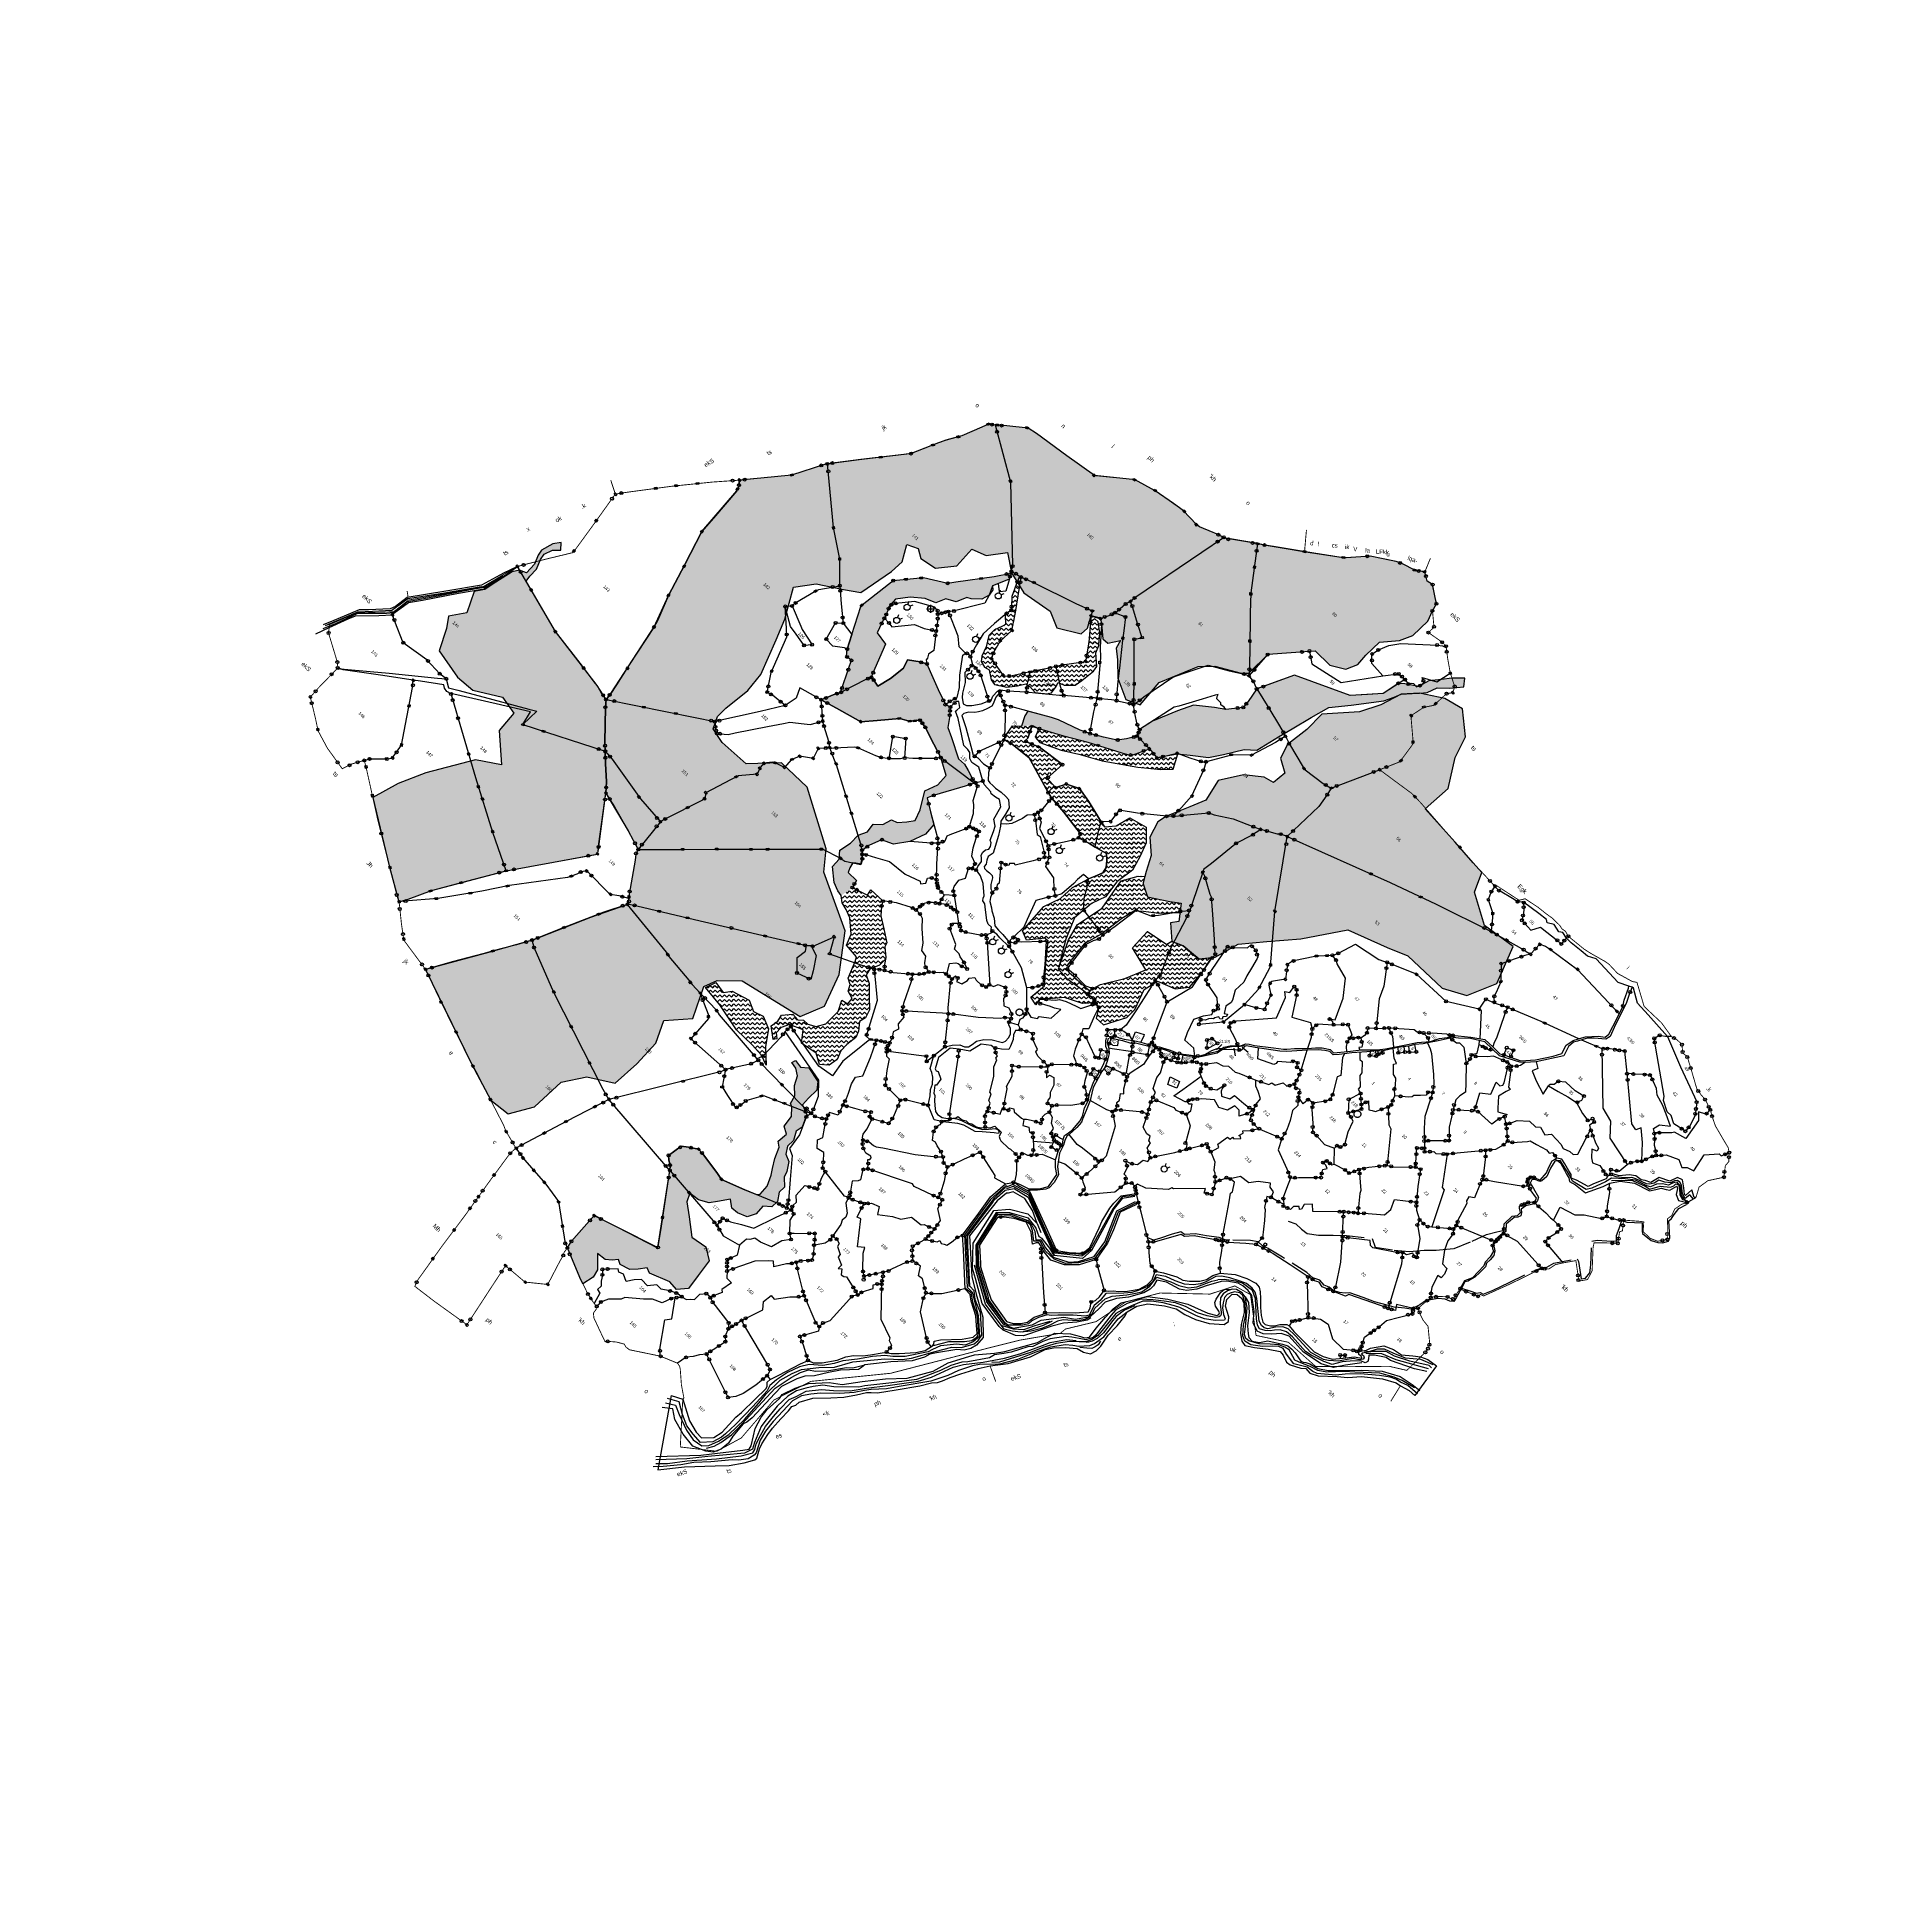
# Model space of a CAD drawing. Header units: metres. Extents: x 342055 to 347320, y 1761737 to 1766997.
import ezdxf
from ezdxf.enums import TextEntityAlignment as Align

# ---------------------------------------------------------------- set-up
doc = ezdxf.new("R2010")
doc.units = ezdxf.units.M
doc.header["$MEASUREMENT"] = 0
for name, pattern in [('ACAD_ISO02W100', [15, 12, -3]), ('DASHDOT', [1, 0.5, -0.25, 0, -0.25]), ('DASHED', [0.75, 0.5, -0.25]), ('DIVIDE', [1.25, 0.5, -0.25, 0, -0.25, 0, -0.25])]:
    doc.linetypes.add(name, pattern=pattern)
for name, color, linetype in [('LINE_FOOTPATH', 1, 'DASHED'), ('LINE_WATER', 4, 'Continuous'), ('OFF', 1, 'Continuous'), ('POLY_HATCH', 12, 'Continuous'), ('POLY_PARCEL', 6, 'Continuous'), ('POLY_ROAD', 30, 'Continuous'), ('POLY_WATER', 4, 'Continuous'), ('SYM_ARROW', 1, 'Continuous'), ('SYM_STONE', 1, 'Continuous'), ('SYM_WELL', 1, 'Continuous'), ('TEXT_MAPOUT', 7, 'Continuous'), ('TEXT_PARCEL', 7, 'Continuous'), ('V_BOUND_LINE', 7, 'Continuous'), ('V_BOUND_STREAM_LINE', 7, 'DASHDOT'), ('V_DIVIDE_LINE', 7, 'DIVIDE')]:
    doc.layers.add(name, color=color, linetype=linetype)
doc.styles.get("Standard").update_dxf_attribs({"font": 'simplex.shx'})
doc.styles.add('TEXT_MAP', font='')
doc.styles.get('TEXT_MAP').set_extended_font_data('Kruti Dev 050')
doc.dimstyles.get("Standard").update_dxf_attribs({"dimtxt": 0.18, "dimasz": 0.18, "dimexe": 0.18, "dimexo": 0.0625, "dimgap": 0.09, "dimtad": 0, "dimtih": 1, "dimtoh": 1, "dimdec": 4, "dimzin": 0, "dimdsep": 46, "dimtxsty": 'Standard', "dimcen": 0.09, "dimadec": 0, "dimazin": 0, "dimtfac": 1, "dimtdec": 4, "dimtofl": 0, "dimtmove": 0, "dimatfit": 3, "dimfxl": 0, "dimtolj": 1, "dimtzin": 0, "dimarcsym": 0})
pattern_1 = [(0, (2561.2986, 7210.2284), (1.875, 1.875), [1.875, -1.875]), (90, (2563.1736, 7210.2284), (-1.875, 1.875), [1.875, -1.875])]

# ---------------------------------------------------------------- blocks, each defined once
blk = doc.blocks.new('MOTWELL')
for points in [[(-1.5, 3), (-0.8, 1.5)], [(1.5, 3), (0.8, 1.5)]]:
    blk.add_lwpolyline(points)
blk.add_circle((0, 0), 1.74)
blk = doc.blocks.new('DISUSEWELL')
for points in [[(-1.6, -1.6), (1.6, 1.6)], [(-1.6, 1.6), (1.6, -1.6)]]:
    blk.add_lwpolyline(points)
blk.add_circle((0, 0), 1.81)
blk = doc.blocks.new('KACCHAWELL')
at = {"linetype": 'ACAD_ISO02W100', "ltscale": 0.03}
blk.add_ellipse((0, 0), major_axis=(-1.35, 1.35), ratio=1, start_param=3.926991, end_param=10.210176, dxfattribs=at)
blk = doc.blocks.new('STONE')
blk.add_circle((0, 0), 0.851)
blk = doc.blocks.new('STONESQUARE')
blk.add_lwpolyline([(-0.7, 0.5), (0.7, 0.5), (0.7, -0.5), (-0.7, -0.5)], close=True)
blk = doc.blocks.new('TEXTARROW')
blk.add_leader([(0, 0), (8.7, 0)], dimstyle='Standard', override={"dimtxt": 2.5, "dimasz": 2.5, "dimexe": 1.25, "dimexo": 0.625, "dimgap": 0.625, "dimtad": 1, "dimtih": 0, "dimtoh": 0, "dimzin": 8, "dimcen": 2.5, "dimtofl": 1})
blk = doc.blocks.new('EWF')
at = {"layer": 'POLY_HATCH'}
h = blk.add_hatch(dxfattribs=at)
h.set_pattern_fill('ZIGZAG', color=256, scale=15, style=0)
h.set_pattern_definition(pattern_1)
edge = h.paths.add_edge_path()
edge.add_line((2819.7, 7499.7), (2813.4, 7487.3))
edge.add_line((2813.4, 7487.3), (2810.1, 7480.2))
edge.add_line((2810.1, 7480.2), (2802, 7462.4))
edge.add_line((2802, 7462.4), (2795.5, 7447.4))
edge.add_line((2795.5, 7447.4), (2791.1, 7439.3))
edge.add_line((2791.1, 7439.3), (2784, 7427.5))
edge.add_line((2784, 7427.5), (2781.4, 7422.8))
edge.add_line((2781.4, 7422.8), (2771.8, 7406.7))
edge.add_line((2771.8, 7406.7), (2764, 7393.1))
edge.add_line((2764, 7393.1), (2820.2, 7373.1))
edge.add_line((2820.2, 7373.1), (2842.5, 7366.1))
edge.add_line((2842.5, 7366.1), (2855.1, 7367.5))
edge.add_line((2855.1, 7367.5), (2862.9, 7380.9))
edge.add_line((2862.9, 7380.9), (2863.9, 7401.5))
edge.add_line((2863.9, 7401.5), (2872.1, 7413.8))
edge.add_line((2872.1, 7413.8), (2886.1, 7422.6))
edge.add_line((2886.1, 7422.6), (2887.1, 7439))
edge.add_line((2887.1, 7439), (2886.6, 7455))
edge.add_line((2886.6, 7455), (2880.9, 7467.3))
edge.add_line((2880.9, 7467.3), (2891.7, 7479.7))
edge.add_line((2891.7, 7479.7), (2883.5, 7497.1))
edge.add_line((2883.5, 7497.1), (2886.6, 7504.8))
edge.add_line((2886.6, 7504.8), (2896.9, 7514.6))
edge.add_line((2896.9, 7514.6), (2934.5, 7523.3))
edge.add_line((2934.5, 7523.3), (2940.2, 7537.2))
edge.add_line((2940.2, 7537.2), (2933.5, 7555.7))
edge.add_line((2933.5, 7555.7), (2918.5, 7575.8))
edge.add_line((2918.5, 7575.8), (2886.6, 7591.2))
edge.add_line((2886.6, 7591.2), (2878.3, 7601.5))
edge.add_line((2878.3, 7601.5), (2845.9, 7619))
edge.add_line((2845.9, 7619), (2825.8, 7618.5))
edge.add_line((2825.8, 7618.5), (2811.9, 7604.1))
edge.add_line((2811.9, 7604.1), (2793.8, 7603.1))
edge.add_line((2793.8, 7603.1), (2784.6, 7605.1))
edge.add_line((2784.6, 7605.1), (2781.5, 7611.8))
edge.add_line((2781.5, 7611.8), (2781.5, 7618.5))
edge.add_line((2781.5, 7618.5), (2783.4, 7634.3))
edge.add_line((2783.4, 7634.3), (2782.4, 7646.1))
edge.add_line((2782.4, 7646.1), (2774.6, 7666.2))
edge.add_line((2774.6, 7666.2), (2770, 7678))
edge.add_line((2770, 7678), (2760.7, 7694.5))
edge.add_line((2760.7, 7694.5), (2768.5, 7704.8))
edge.add_line((2768.5, 7704.8), (2781.9, 7713.5))
edge.add_line((2781.9, 7713.5), (2790.1, 7719.2))
edge.add_line((2790.1, 7719.2), (2794.2, 7739.8))
edge.add_line((2794.2, 7739.8), (2794.7, 7748))
edge.add_line((2794.7, 7748), (2789.6, 7756.8))
edge.add_line((2789.6, 7756.8), (2795.8, 7759.8))
edge.add_line((2795.8, 7759.8), (2800.9, 7756.8))
edge.add_line((2800.9, 7756.8), (2810.7, 7758.8))
edge.add_line((2810.7, 7758.8), (2818.4, 7768.1))
edge.add_line((2818.4, 7768.1), (2817.9, 7780.9))
edge.add_line((2817.9, 7780.9), (2826.2, 7784))
edge.add_line((2826.2, 7784), (2833.5, 7793.7))
edge.add_line((2833.5, 7793.7), (2843.3, 7787))
edge.add_line((2843.3, 7787), (2856.2, 7783.9))
edge.add_line((2856.2, 7783.9), (2874.2, 7787))
edge.add_line((2874.2, 7787), (2883.5, 7782.9))
edge.add_line((2883.5, 7782.9), (2895.8, 7790.1))
edge.add_line((2895.8, 7790.1), (2896.1, 7795))
edge.add_line((2896.1, 7795), (2892.5, 7801.6))
edge.add_line((2892.5, 7801.6), (2897.3, 7804.3))
edge.add_line((2897.3, 7804.3), (2901.6, 7800.9))
edge.add_line((2901.6, 7800.9), (2906.5, 7796.7))
edge.add_line((2906.5, 7796.7), (2910.3, 7797))
edge.add_line((2910.3, 7797), (2914.4, 7803))
edge.add_line((2914.4, 7803), (2915.7, 7798.2))
edge.add_line((2915.7, 7798.2), (2920.9, 7794))
edge.add_line((2920.9, 7794), (2928.2, 7786.8))
edge.add_line((2928.2, 7786.8), (2940.1, 7781.3))
edge.add_line((2940.1, 7781.3), (2947.9, 7784.9))
edge.add_line((2947.9, 7784.9), (2946.8, 7801.4))
edge.add_line((2946.8, 7801.4), (2956.1, 7823.5))
edge.add_line((2956.1, 7823.5), (2962.8, 7830.2))
edge.add_line((2962.8, 7830.2), (2976.2, 7837.9))
edge.add_line((2976.2, 7837.9), (2979.3, 7841))
edge.add_line((2979.3, 7841), (2979.5, 7856.4))
edge.add_line((2979.5, 7856.4), (2995.1, 7874.1))
edge.add_line((2995.1, 7874.1), (2997.3, 7876.4))
edge.add_line((2997.3, 7876.4), (3009, 7876.4))
edge.add_line((3009, 7876.4), (3017, 7881.3))
edge.add_line((3017, 7881.3), (3020.1, 7887.9))
edge.add_line((3020.1, 7887.9), (3019.6, 7894.8))
edge.add_line((3019.6, 7894.8), (3020, 7905.6))
edge.add_line((3020, 7905.6), (3027.4, 7914.3))
edge.add_line((3027.4, 7914.3), (3030.7, 7921.6))
edge.add_line((3030.7, 7921.6), (3031.1, 7933.3))
edge.add_line((3031.1, 7933.3), (3028.9, 7939.4))
edge.add_line((3028.9, 7939.4), (3027.7, 7943.8))
edge.add_line((3027.7, 7943.8), (3018.5, 7950.1))
edge.add_line((3018.5, 7950.1), (3014.9, 7949.3))
edge.add_line((3014.9, 7949.3), (3010.3, 7952.1))
edge.add_line((3010.3, 7952.1), (3005.6, 7948.8))
edge.add_line((3005.6, 7948.8), (2998, 7946.5))
edge.add_line((2998, 7946.5), (2994.5, 7944.9))
edge.add_line((2994.5, 7944.9), (2981.9, 7936.8))
edge.add_line((2981.9, 7936.8), (2980.2, 7934.9))
edge.add_line((2980.2, 7934.9), (2972.7, 7926.4))
edge.add_line((2972.7, 7926.4), (2970.7, 7924.7))
edge.add_line((2970.7, 7924.7), (2954, 7912.6))
edge.add_line((2954, 7912.6), (2942.7, 7904.7))
edge.add_line((2942.7, 7904.7), (2934, 7898.6))
edge.add_line((2934, 7898.6), (2931.2, 7896.9))
edge.add_line((2931.2, 7896.9), (2918.3, 7887.9))
edge.add_line((2918.3, 7887.9), (2917.9, 7887.2))
edge.add_line((2917.9, 7887.2), (2915.1, 7885.9))
edge.add_line((2915.1, 7885.9), (2912.2, 7885.1))
edge.add_line((2912.2, 7885.1), (2901.2, 7880.6))
edge.add_line((2901.2, 7880.6), (2899, 7880.3))
edge.add_line((2899, 7880.3), (2887.9, 7880.7))
edge.add_line((2887.9, 7880.7), (2881.3, 7879.6))
edge.add_line((2881.3, 7879.6), (2868.8, 7877.6))
edge.add_line((2868.8, 7877.6), (2856, 7873.9))
edge.add_line((2856, 7873.9), (2853.5, 7871.9))
edge.add_line((2853.5, 7871.9), (2838.1, 7859.5))
edge.add_line((2838.1, 7859.5), (2819, 7856.5))
edge.add_line((2819, 7856.5), (2797.9, 7853.4))
edge.add_line((2797.9, 7853.4), (2792.4, 7852.4))
edge.add_line((2792.4, 7852.4), (2782.8, 7844.8))
edge.add_line((2782.8, 7844.8), (2778, 7840.6))
edge.add_line((2778, 7840.6), (2774.8, 7838.2))
edge.add_line((2774.8, 7838.2), (2773.2, 7834.2))
edge.add_line((2773.2, 7834.2), (2768.6, 7822.8))
edge.add_line((2768.6, 7822.8), (2763.9, 7814.6))
edge.add_line((2763.9, 7814.6), (2762, 7810.7))
edge.add_line((2762, 7810.7), (2755.2, 7795.5))
edge.add_line((2755.2, 7795.5), (2752.5, 7792.1))
edge.add_line((2752.5, 7792.1), (2737.1, 7772.9))
edge.add_line((2737.1, 7772.9), (2725.4, 7757.9))
edge.add_line((2725.4, 7757.9), (2724.4, 7756.5))
edge.add_line((2724.4, 7756.5), (2715.3, 7739.1))
edge.add_line((2715.3, 7739.1), (2704, 7725.6))
edge.add_line((2704, 7725.6), (2696.1, 7716.1))
edge.add_line((2696.1, 7716.1), (2698, 7714.1))
edge.add_line((2698, 7714.1), (2699.4, 7710.9))
edge.add_line((2699.4, 7710.9), (2700.8, 7690.5))
edge.add_line((2700.8, 7690.5), (2701.5, 7680.5))
edge.add_line((2701.5, 7680.5), (2707.7, 7660.4))
edge.add_line((2707.7, 7660.4), (2713.4, 7641.3))
edge.add_line((2713.4, 7641.3), (2719, 7626.6))
edge.add_line((2719, 7626.6), (2720.1, 7622.8))
edge.add_line((2720.1, 7622.8), (2725.2, 7597.5))
edge.add_line((2725.2, 7597.5), (2728, 7584.4))
edge.add_line((2728, 7584.4), (2729.1, 7578.7))
edge.add_line((2729.1, 7578.7), (2729.6, 7574.3))
edge.add_line((2729.6, 7574.3), (2732.4, 7570.9))
edge.add_line((2732.4, 7570.9), (2746.1, 7556.5))
edge.add_line((2746.1, 7556.5), (2754.9, 7548.2))
edge.add_line((2754.9, 7548.2), (2762.6, 7541.1))
edge.add_line((2762.6, 7541.1), (2766.8, 7536.4))
edge.add_line((2766.8, 7536.4), (2775.7, 7534.2))
edge.add_line((2775.7, 7534.2), (2790.8, 7530))
edge.add_line((2790.8, 7530), (2802.3, 7526.4))
edge.add_line((2802.3, 7526.4), (2803.2, 7523.6))
edge.add_line((2803.2, 7523.6), (2805.3, 7520.9))
edge.add_line((2805.3, 7520.9), (2816.5, 7504.7))
edge.add_line((2816.5, 7504.7), (2818.2, 7502.7))
h = blk.add_hatch(dxfattribs=at)
h.set_pattern_fill('ZIGZAG', color=256, scale=15, style=0)
h.set_pattern_definition(pattern_1)
h.paths.add_polyline_path([(3001.6, 7798), (3007.9, 7808.3), (3013.3, 7812.9), (3016.8, 7827), (3019, 7835.7), (3022.2, 7847.9), (3025.5, 7858.9), (3033.6, 7868.8), (3045.1, 7883.6), (3047.8, 7889.1), (3049.4, 7893.1), (3056.4, 7900.8), (3059.3, 7904.2), (3061.5, 7910), (3066.8, 7915), (3071.9, 7921.2), (3068.8, 7925), (3063.6, 7919.8), (3059.9, 7915.1), (3055.4, 7909.6), (3053.4, 7903.2), (3046.7, 7898.8), (3043.9, 7896.3), (3041.8, 7886.3), (3036, 7879.6), (3029.3, 7872.2), (3017.7, 7867), (2998.7, 7858.4), (2993.4, 7847.3), (2988.8, 7837.8), (2990.4, 7829.2), (2990.7, 7824.9), (2984.5, 7817.2), (2979.2, 7813.5), (2969.6, 7806), (2965.5, 7797.4), (2959.5, 7783.2), (2957.6, 7774.7), (2959.2, 7771), (2956, 7765.8), (2952.7, 7761.4), (2946, 7757.3), (2939.1, 7753.2), (2933.7, 7750.7), (2921, 7746.3), (2917.1, 7744.5), (2905, 7737.7), (2905.6, 7734.5), (2908.5, 7729), (2912.5, 7733.6), (2916.3, 7734.9), (2929.3, 7741.9), (2941.7, 7748.9), (2959.6, 7758.2), (2964.5, 7760.9), (2969.2, 7770.8), (2975.8, 7770.4), (2982.4, 7779.8), (2988.3, 7784.4), (2996.6, 7790.8)])
h = blk.add_hatch(dxfattribs=at)
h.set_pattern_fill('ZIGZAG', color=256, scale=15, style=0)
h.set_pattern_definition(pattern_1)
h.paths.add_polyline_path([(3130.2, 7854.7), (3104.9, 7856.3), (3106, 7873.8), (3096.5, 7889.1), (3092.5, 7901.5), (3080.1, 7911.7), (3068.8, 7908.8), (3056.4, 7900.8), (3049.4, 7893.1), (3045.4, 7880.7), (3039.6, 7869.4), (3025.3, 7853.4), (3025.3, 7841.3), (3023.5, 7827.5), (3026, 7819.2), (3033.7, 7814.9), (3032.9, 7806.5), (3027.1, 7805), (3017.6, 7797.7), (3009.6, 7785.3), (3012.5, 7772.5), (3008.8, 7763.4), (3003, 7750.3), (3001.7, 7744.6), (3004.7, 7735.2), (3012.4, 7728.2), (3016.7, 7719.8), (3020.1, 7713.9), (3020.6, 7713.6), (3027.4, 7710), (3038.3, 7717), (3043.7, 7720.9), (3050, 7712.5), (3047.1, 7708.6), (3055.1, 7701.7), (3061.4, 7704.5), (3073.1, 7705.2), (3078.9, 7712.5), (3083, 7727.1), (3093.5, 7739.5), (3106.3, 7754.1), (3121.7, 7776.4), (3144.7, 7785.1), (3156.4, 7789.9), (3183.2, 7790.4), (3196, 7797.3), (3203.3, 7814.1), (3195.2, 7835.6), (3175.2, 7832.7), (3158, 7842.2), (3153.1, 7853.2), (3145.7, 7853.6)])
h = blk.add_hatch(dxfattribs=at)
h.set_pattern_fill('ZIGZAG', color=256, scale=15, style=0)
h.set_pattern_definition(pattern_1)
h.paths.add_polyline_path([(2894.8, 7798.8), (2895.1, 7798.4), (2902.2, 7789.9), (2908.7, 7780.6), (2900.6, 7769.9), (2898.5, 7766.9), (2896.6, 7763.5), (2890.3, 7754.4), (2884.6, 7745.6), (2881.6, 7742.2), (2869.4, 7744.5), (2867.8, 7748), (2865.9, 7755), (2866.5, 7763.9), (2861.8, 7771.1), (2860.7, 7772.6), (2852.3, 7784.3), (2850.2, 7783.7), (2852.9, 7777.6), (2856.8, 7773.4), (2858.2, 7771.9), (2857.4, 7767.7), (2861.4, 7763.8), (2860.7, 7761.5), (2859.1, 7757.3), (2859, 7752.7), (2862.6, 7747), (2864.5, 7741.6), (2866.3, 7739.2), (2870, 7738.2), (2872.9, 7738.9), (2877.6, 7735.7), (2880.9, 7735), (2887, 7738.9), (2890.8, 7743.7), (2893.4, 7747.9), (2896.1, 7748.4), (2900.6, 7748), (2905.8, 7752.1), (2907.3, 7754.5), (2906.9, 7758.2), (2905.9, 7761.3), (2909.4, 7762.6), (2913.8, 7767), (2914.7, 7771.6), (2915.6, 7779.9), (2915.2, 7783.1), (2909.4, 7788.3), (2907.6, 7792.4), (2903, 7797.9), (2897.8, 7801.8), (2895.4, 7801.7)])
h = blk.add_hatch(dxfattribs=at)
h.set_pattern_fill('ZIGZAG', color=256, scale=15, style=0)
h.set_pattern_definition(pattern_1)
h.paths.add_polyline_path([(2861, 7686.2), (2865, 7691), (2869.9, 7690.2), (2880, 7686.8), (2888.3, 7684.1), (2897.5, 7679), (2897.9, 7671.9), (2895, 7664.3), (2900.7, 7654.7), (2902.9, 7648.4), (2900.1, 7644.6), (2896.4, 7640.5), (2893, 7639.3), (2891.4, 7633.9), (2887.4, 7630.2), (2888.2, 7624.8), (2885.7, 7619.7), (2885.9, 7613.5), (2884.3, 7606.5), (2887.6, 7602.6), (2887.8, 7596.8), (2894.8, 7591.1), (2899.7, 7589.1), (2902.9, 7588.5), (2904.3, 7596.3), (2903, 7600.8), (2896.5, 7600.6), (2895.3, 7603.2), (2894.6, 7606.5), (2898.5, 7609), (2897.1, 7611.3), (2895, 7613.7), (2893.5, 7615.2), (2894.1, 7619.8), (2897, 7627.3), (2903.6, 7630.1), (2909.2, 7637.8), (2912.6, 7647.1), (2912.1, 7654.3), (2905.7, 7658.1), (2898.8, 7662.5), (2900.7, 7666.3), (2909.5, 7682.3), (2912.4, 7687.8), (2910, 7688), (2904.6, 7689.8), (2900.4, 7690.9), (2895.9, 7690.6), (2884.5, 7696.5), (2879.1, 7699.1), (2875.9, 7703.8), (2872, 7708.5), (2869, 7707.4), (2860.1, 7710.6), (2849.7, 7714.7), (2845.3, 7716.5), (2841.8, 7714.6), (2835.8, 7710.4), (2837.5, 7705.5), (2836.4, 7696.1), (2834.3, 7688), (2830.3, 7688.8), (2828.2, 7688.9), (2827.3, 7690.9), (2820.6, 7708), (2812.7, 7709.3), (2810.8, 7715.2), (2809.2, 7720.3), (2807.8, 7723.5), (2807.1, 7724.2), (2806.9, 7730.2), (2812, 7736.9), (2818.5, 7742.3), (2824.5, 7744.8), (2827.1, 7750.4), (2832.4, 7753.4), (2835, 7759.4), (2837.2, 7760.5), (2841.7, 7764.6), (2843.2, 7769.1), (2840.7, 7774.3), (2842.2, 7777.6), (2845, 7783.6), (2843.3, 7786.8), (2837.8, 7778.7), (2824.4, 7761.3), (2821.6, 7757.5), (2809.6, 7750.1), (2798.5, 7736.8), (2795.6, 7714.6), (2795.7, 7713.4), (2803.2, 7698.5), (2807.2, 7690.7), (2809.9, 7687.5), (2813.4, 7687.9), (2814.8, 7684.9), (2821.8, 7670.5), (2820.1, 7667.6), (2816.8, 7659.9), (2826.3, 7662.6), (2841.6, 7666.7), (2847.8, 7673.8), (2856.2, 7683.6)])
h = blk.add_hatch(dxfattribs=at)
h.set_pattern_fill('ZIGZAG', color=256, scale=15, style=0)
h.set_pattern_definition(pattern_1)
h.paths.add_polyline_path([(2971.8, 7758.7), (2982.1, 7767), (2987, 7771.9), (2982.8, 7780), (2982.4, 7779.8), (2975.8, 7770.4), (2969.2, 7770.8), (2964.5, 7760.9), (2959.6, 7758.2), (2941.7, 7748.9), (2929.3, 7741.9), (2916.3, 7734.9), (2918.4, 7730), (2922.4, 7729.6), (2934.1, 7735.1), (2942.8, 7740.6), (2954.8, 7747.1)])
h = blk.add_hatch(dxfattribs=at)
h.set_pattern_fill('ZIGZAG', color=256, scale=15, style=0)
h.set_pattern_definition(pattern_1)
h.paths.add_polyline_path([(2912.5, 7733.6), (2915.7, 7726.6), (2915.7, 7724.3), (2924.1, 7727.6), (2940.3, 7729.7), (2939.6, 7718.1), (2946.7, 7717.7), (2949.7, 7723.4), (2956.7, 7726.8), (2965.4, 7725.4), (2978.9, 7722), (2982.1, 7721.3), (2986.4, 7726.4), (2988.9, 7735), (2999.1, 7737.7), (3005.5, 7731.4), (3008.4, 7723.2), (3010.7, 7714.8), (3009.1, 7703.9), (3010.4, 7693.3), (3007.5, 7685.1), (3006.3, 7672.5), (3011.3, 7660.4), (3016.4, 7651.4), (3020.2, 7645.4), (3027.3, 7644.8), (3038.9, 7646.7), (3044.3, 7647.2), (3048.6, 7646.5), (3043.6, 7641.1), (3033.9, 7636.2), (3029.1, 7630.6), (3024.3, 7625.7), (3025.3, 7621.9), (3020.1, 7623), (3021.1, 7633), (3012.7, 7642.6), (3004.7, 7652.7), (3002.4, 7652.5), (2995.8, 7644.3), (2990.4, 7646.6), (2989.3, 7664.9), (2992.9, 7674.8), (2993.3, 7684), (2996.4, 7693.9), (2998, 7697.6), (2999.8, 7701.9), (2999, 7705.6), (2996.5, 7708.7), (2993.6, 7711.2), (2986.4, 7709.4), (2982.2, 7708.4), (2976, 7706.5), (2975.2, 7708.8), (2959.9, 7711), (2949.2, 7711.9), (2945.7, 7712.7), (2932, 7716.9), (2924.1, 7719.3), (2911.9, 7718), (2906.8, 7716.5), (2905.7, 7719.6), (2904.6, 7725.6), (2908.5, 7729)])
h = blk.add_hatch(dxfattribs=at)
h.set_pattern_fill('ZIGZAG', color=256, scale=15, style=0)
h.set_pattern_definition(pattern_1)
h.paths.add_polyline_path([(3079.6, 7701.9), (3077.6, 7710.9), (3073.2, 7705.3), (3073.1, 7705.2), (3061.4, 7704.5), (3055.1, 7701.7), (3054.3, 7698.5), (3041.3, 7696.1), (3041.7, 7683.4), (3055.8, 7679.8), (3050.8, 7667.9), (3043.3, 7655.9), (3041.3, 7649.1), (3037.9, 7648.6), (3025.3, 7648.2), (3022.1, 7650.7), (3020.5, 7665.9), (3023.7, 7676.8), (3025.6, 7691.1), (3027.8, 7699.3), (3031.7, 7702.5), (3038.5, 7707.7), (3046.9, 7716.6), (3043.7, 7720.9), (3038.3, 7717), (3027.4, 7710), (3020.6, 7713.6), (3020.1, 7713.9), (3018.2, 7717.2), (3015.4, 7714.8), (3010.4, 7706), (3013.6, 7687.3), (3010.1, 7671.1), (3012.5, 7661.2), (3020.2, 7645.4), (3027.3, 7644.8), (3038.9, 7646.7), (3044.3, 7647.2), (3048.6, 7646.5), (3052.2, 7645.2), (3055, 7640.6), (3060.6, 7640.8), (3067.1, 7653), (3067.2, 7659.3), (3063, 7671.2), (3065.1, 7680), (3075.2, 7683.8), (3080.4, 7690.3)])
h = blk.add_hatch(dxfattribs=at)
h.set_pattern_fill('ZIGZAG', color=256, scale=15, style=0)
h.set_pattern_definition(pattern_1)
h.paths.add_polyline_path([(2766.8, 7536.4), (2762.6, 7541.1), (2754.9, 7548.2), (2749.9, 7553), (2746.1, 7556.5), (2732.4, 7570.9), (2729.6, 7574.3), (2724.8, 7575.2), (2720.5, 7576.4), (2717.7, 7576.7), (2706.8, 7578.5), (2682, 7581.6), (2659.2, 7588), (2653.1, 7589.6), (2650.1, 7590.4), (2649.6, 7594), (2649.6, 7599.4), (2647.3, 7604.8), (2646.7, 7608.5), (2648.5, 7613.4), (2651.8, 7616.7), (2648.8, 7620), (2646, 7616.1), (2644, 7609), (2644.6, 7605.7), (2646.7, 7600.6), (2646.9, 7593.9), (2643, 7592.3), (2640.6, 7588.6), (2638.2, 7577.9), (2636.7, 7570.5), (2635.4, 7568.9), (2633.2, 7565.5), (2638.6, 7553.9), (2632.6, 7545.4), (2636.6, 7539.5), (2642.6, 7527.5), (2660.5, 7524.1), (2671.9, 7525.1), (2686.8, 7534), (2697.7, 7532), (2698.7, 7519.1), (2713.2, 7506.2), (2700.7, 7497.8), (2685.8, 7472.9), (2678.9, 7457.5), (2674.2, 7441.7), (2708, 7420.6), (2726.3, 7409.8), (2729.1, 7414.6), (2735, 7427.4), (2745.4, 7445.1), (2757.4, 7465.1), (2765.3, 7476.3), (2773.1, 7487.4), (2785, 7504.5), (2787.7, 7508.2), (2787, 7509.6), (2784.2, 7512.9)])
h = blk.add_hatch(dxfattribs=at)
h.set_pattern_fill('ZIGZAG', color=256, scale=15, style=0)
h.set_pattern_definition(pattern_1)
h.paths.add_polyline_path([(2904.3, 7596.3), (2911, 7598.4), (2913.5, 7599.2), (2912.7, 7602.7), (2921.9, 7603.1), (2923.5, 7600.3), (2927.1, 7596.2), (2933.3, 7592.1), (2940.2, 7587.5), (2941, 7585.2), (2945.6, 7581.3), (2946.1, 7580.5), (2946.1, 7575.7), (2943.8, 7570.2), (2944.5, 7566.4), (2949.3, 7564.1), (2954.2, 7559.2), (2959.8, 7553.6), (2961.5, 7548.7), (2960.5, 7544.8), (2964, 7540.5), (2965.4, 7536.9), (2964.6, 7530.5), (2964.6, 7525.6), (2966.6, 7520.6), (2965.6, 7515.1), (2961.4, 7511.5), (2955.5, 7514.7), (2945.6, 7513.1), (2941, 7519), (2933.3, 7515.7), (2931.2, 7511.3), (2931.2, 7507.1), (2933.9, 7505), (2932.7, 7503.2), (2926.4, 7507.9), (2927.2, 7512.5), (2926.4, 7516.3), (2930.6, 7521.2), (2934.9, 7521), (2937.3, 7523.2), (2940.7, 7523.2), (2945, 7525.6), (2947.8, 7530.5), (2947.8, 7540.4), (2944.8, 7546.4), (2948.8, 7547.4), (2948.4, 7551.3), (2943.8, 7552.7), (2942, 7556.1), (2938.7, 7557.9), (2934.9, 7567.4), (2933.5, 7569.8), (2924.8, 7570.6), (2922.3, 7577), (2915.3, 7582.9), (2910.4, 7584.9), (2906.2, 7586.1), (2902.9, 7588.5)])
h = blk.add_hatch(dxfattribs=at)
h.set_pattern_fill('ZIGZAG', color=256, scale=15, style=0)
h.set_pattern_definition(pattern_1)
h.paths.add_polyline_path([(2884.6, 7497.4), (2886.7, 7503.4), (2893.7, 7502.2), (2896.9, 7506.4), (2907.3, 7509.5), (2913.6, 7506.6), (2919.4, 7508.6), (2926.5, 7505.6), (2932.4, 7497.3), (2940, 7490), (2934.1, 7492.2), (2926.3, 7492.6), (2914, 7492.6), (2897.3, 7496.1)])
h = blk.add_hatch(dxfattribs=at)
h.set_pattern_fill('ZIGZAG', color=256, scale=15, style=0)
h.set_pattern_definition(pattern_1)
h.paths.add_polyline_path([(2943.1, 7409), (2941.2, 7411.1), (2938.4, 7412.9), (2936.5, 7414.6), (2938, 7423.3), (2941.3, 7425.9), (2946.2, 7429), (2949.6, 7428.9), (2962.8, 7426.9), (2967.5, 7425.9), (2981.1, 7431.1), (2987.8, 7433.8), (2989.1, 7435.4), (2988.7, 7441.3), (2986, 7447.5), (2983.8, 7450.8), (2980.7, 7455.7), (2977.9, 7462), (2975.1, 7464), (2975.8, 7470.2), (2971.7, 7472.5), (2970.8, 7479.2), (2967, 7483.3), (2965.1, 7484.2), (2963.9, 7489), (2959.6, 7493), (2957, 7498.2), (2953.2, 7500.6), (2949.4, 7501.3), (2950.1, 7503.7), (2954.8, 7502.8), (2958.4, 7505.9), (2967.4, 7504), (2970.6, 7500), (2970.3, 7493.5), (2970.6, 7488.5), (2976.3, 7486.2), (2979.3, 7479.2), (2978.6, 7475.2), (2981.2, 7470.4), (2981, 7465.6), (2983.5, 7461.9), (2987.6, 7460), (2990.7, 7455.2), (2991.9, 7451.8), (2996.1, 7447.8), (2995.9, 7443.7), (2999, 7439.3), (2998.8, 7434.9), (2994.9, 7431.5), (2995.2, 7425.9), (2992.8, 7421.1), (2987.3, 7418.7), (2983.1, 7418.5), (2979, 7421.5), (2974.8, 7415.4), (2971.9, 7411.6), (2966.3, 7408.6), (2960.1, 7407.8), (2962.3, 7403.1), (2969.4, 7397.9), (2978.5, 7390.7), (2988, 7392.4), (2995, 7388), (2996.4, 7377.8), (2997.6, 7368.7), (2993.1, 7363.5), (2987.3, 7363.9), (2975.7, 7359.4), (2972.6, 7360.6), (2969.5, 7356.3), (2966.2, 7353), (2960.3, 7351.1), (2957.7, 7352.6), (2955.5, 7349.7), (2952.3, 7347.1), (2946.8, 7346.5), (2953.3, 7340), (2954.4, 7335.2), (2953, 7328.5), (2949.3, 7329.8), (2932.4, 7336.8), (2931.4, 7341.1), (2930.4, 7360.9), (2936.4, 7362.5), (2944.4, 7365.2), (2968.8, 7372.8), (2968, 7374.5), (2961.8, 7383.1)])
at = {"layer": 'LINE_FOOTPATH', "ltscale": 20}
for points in [[(3367.7, 7801.2), (3362.7, 7801.8), (3358.3, 7805.2), (3355.6, 7805.6), (3354.5, 7804.3), (3354, 7803.3), (3353.2, 7800.9), (3350.3, 7798.9), (3348, 7796.5), (3346.6, 7793), (3344.7, 7792), (3338, 7789.7), (3333.2, 7786.2), (3327.4, 7781), (3326.4, 7777.1), (3323.3, 7769.1), (3321.6, 7766.3), (3312.9, 7764.2), (3308.8, 7765.5), (3299.6, 7767.6), (3297.7, 7765.2), (3298.7, 7760.8), (3300.5, 7755.8), (3300.3, 7752.1), (3299.7, 7751.2), (3297, 7750), (3295.8, 7748.6), (3296.4, 7746.5), (3299.9, 7745.8), (3305.4, 7744.1), (3306.4, 7742.5), (3306.5, 7740.6), (3306, 7739.1), (3303.7, 7735.7), (3303.1, 7732.4), (3304.6, 7731.2), (3305.6, 7729.6), (3305, 7727.8), (3303.7, 7726.2), (3303.1, 7722.1), (3303.1, 7720.4), (3305.9, 7717.3), (3305.3, 7715), (3304.8, 7709.9), (3305.3, 7707.7), (3309.1, 7705), (3310.5, 7702.7), (3310.7, 7699.6), (3310.7, 7696.8), (3311.7, 7694.8), (3311.7, 7690.3), (3311.4, 7686.4), (3310.4, 7683.1), (3310.4, 7682.2), (3309.3, 7680.6), (3310.4, 7676.7), (3312.2, 7670.7), (3312.6, 7668.2), (3310.9, 7666.7), (3308.3, 7665.7), (3305.2, 7663.2), (3302.5, 7659.6), (3300.9, 7657.3), (3300.2, 7653.3), (3298.3, 7647.9), (3295.6, 7646), (3292.5, 7643.6), (3290.7, 7642.1), (3287.1, 7640.2), (3280.8, 7636.5), (3274.4, 7633.7), (3267.1, 7630.2), (3265.4, 7628.3), (3262.8, 7626.3), (3259.5, 7624.6), (3256.5, 7624.4), (3253.6, 7623.2), (3249.8, 7623.5), (3248.3, 7622.8), (3246.2, 7621.6), (3241.7, 7621.4), (3225.7, 7617.9), (3215.8, 7615.6), (3212.7, 7614.5), (3209.6, 7614.5), (3206, 7611.9), (3197.6, 7603.9), (3195.4, 7602.1), (3192.1, 7600.6), (3186.3, 7596.3), (3181.1, 7592.8), (3176.9, 7588.1), (3174.4, 7587.8), (3171.8, 7583.4), (3168.4, 7576.6), (3166.6, 7573.5), (3163, 7572)], [(3310.4, 7676.7), (3314.8, 7678.9), (3318.6, 7680.6), (3319.8, 7682.3), (3321.6, 7682.9), (3324, 7688.5), (3327.5, 7697.9), (3332.2, 7711.2), (3335.1, 7717.3), (3336.7, 7719.2), (3337.9, 7723.5), (3345.6, 7734.7), (3347.2, 7734), (3355.2, 7728), (3356.8, 7730.1), (3356.3, 7734.1), (3353.8, 7737.5), (3344.6, 7747.6), (3346.2, 7750.2), (3350.4, 7753.8), (3354.5, 7757.5), (3352.2, 7759.8), (3350.6, 7763.7), (3348.5, 7767.9), (3351.2, 7769.3), (3357.6, 7775), (3361, 7771.6), (3362, 7770.8), (3368.3, 7771.5), (3371.7, 7773.4), (3373.8, 7775), (3375.5, 7778.2), (3374.8, 7780), (3367.7, 7786.5), (3367.7, 7788.6), (3367.3, 7791.2), (3366.7, 7795.5), (3368.2, 7800.2)], [(3213.6, 7634.7), (3217.7, 7636.8), (3222.2, 7636.9), (3226.2, 7637.4), (3231.5, 7641.2), (3237.4, 7647), (3243, 7652.2), (3254.4, 7661.2), (3259.2, 7658.9), (3268.1, 7665.3), (3274.8, 7670.8), (3280.3, 7677.2), (3285.1, 7681.9), (3291.6, 7689.8), (3296.1, 7699.9), (3299.2, 7708.4), (3302.3, 7713.5), (3305.2, 7718)]]:
    blk.add_lwpolyline(points, dxfattribs=at)
at = {"layer": 'LINE_WATER'}
for points in [[(3368.9, 7805.2), (3365.7, 7805.4), (3365.3, 7802), (3362.4, 7802.9), (3358.5, 7806), (3356.6, 7806.6), (3355, 7806.4), (3354, 7804.9), (3353.1, 7802.6), (3350.6, 7800.5), (3347.3, 7799), (3346.7, 7795.9), (3345.2, 7793.6), (3343.8, 7792.5), (3337.5, 7790.3), (3335.3, 7789.4), (3332.4, 7786.1), (3328.7, 7783.3), (3326.4, 7782.3)], [(3328.3, 7780.1), (3332.4, 7784.2), (3336.7, 7788.4), (3344.2, 7791.1), (3347.4, 7791.8), (3350.3, 7797.1), (3354.8, 7800.9), (3355.7, 7802.6), (3355.8, 7804.3), (3357.1, 7805), (3359.1, 7803.7), (3361.6, 7801.4), (3364.6, 7800.6), (3367.3, 7802.2)], [(3330.1, 7632.5), (3328.1, 7632.5), (3318.7, 7626.5), (3310.5, 7622.5), (3305.1, 7621), (3299.7, 7615.7), (3296.2, 7610.8), (3296.3, 7610.2), (3297.7, 7610.4), (3298.7, 7609.7), (3298.9, 7608.7), (3297.6, 7606.9), (3294.8, 7605.1), (3292.6, 7602.3), (3289.8, 7598.1), (3285.4, 7594.3), (3283.1, 7592.8), (3275.1, 7590.6), (3262, 7591.2), (3256.4, 7591.2), (3253.6, 7589.8), (3250.7, 7586.7), (3248.2, 7583), (3246.3, 7582), (3244.4, 7581.9), (3241.7, 7582.7), (3231.7, 7591), (3228.5, 7592.9), (3225.7, 7593.3), (3221.6, 7592.9), (3218, 7591.4), (3212.6, 7588.6), (3208.5, 7586), (3206.3, 7583.5), (3204.4, 7577), (3203, 7574.5), (3200.7, 7571.3), (3196.8, 7568), (3191.5, 7565.6), (3186.2, 7563.6), (3181.5, 7560.5), (3183, 7556.1), (3182.7, 7552.2), (3180.4, 7546.9), (3178.8, 7543.6), (3175.8, 7540.2), (3168.5, 7532.9), (3169.1, 7527.7), (3168.6, 7523.4), (3170.4, 7517.4), (3169.3, 7515.5), (3163.9, 7511.1), (3157.7, 7504.9), (3155.2, 7502.1), (3153.4, 7500.8), (3151, 7496.3), (3149.6, 7492.3), (3149.3, 7489.7), (3147.6, 7486.9), (3141.6, 7481.1), (3139.6, 7480.8), (3131.8, 7482.3), (3123.7, 7483.7), (3122, 7485), (3106.3, 7493.3), (3097.6, 7501.7), (3094.7, 7515.6), (3093.2, 7522), (3098.7, 7527.3), (3107.9, 7531.4), (3111.4, 7531.1), (3115.1, 7529.8), (3118.8, 7526.7), (3120.7, 7528.8), (3125.9, 7527.3), (3132.7, 7526.6), (3141.1, 7530.8), (3144.7, 7534.9), (3149.2, 7543.2), (3147.6, 7553.3), (3140.1, 7570.8), (3143.9, 7581.9)], [(3329.6, 7629.2), (3323.6, 7625.3), (3310.6, 7619.1), (3307.6, 7618.5), (3301.9, 7614.9), (3299.7, 7612.7), (3301.1, 7611), (3301.7, 7609.6), (3301.2, 7608.1), (3298.7, 7607.2), (3294.4, 7602.8), (3291.6, 7599.3), (3288.5, 7594.3), (3284, 7592.1), (3276.3, 7589.7), (3272.5, 7588.9), (3261.4, 7589.7), (3256.9, 7589.3), (3253.6, 7587.5), (3251.4, 7585.2), (3250, 7583.2), (3247.9, 7581.3), (3244.8, 7579.7), (3242.7, 7580.4), (3239.7, 7582.5), (3231.2, 7590.3), (3226.7, 7592.5), (3219.7, 7591.5), (3216.2, 7589.6), (3210.9, 7585.7), (3208.5, 7582.9)], [(3329.5, 7634.4), (3322.4, 7631.6), (3315.6, 7626), (3308.7, 7623.2), (3303.7, 7621.3), (3300.6, 7618.3), (3298.3, 7614.1), (3295.2, 7611.6)], [(3329.3, 7630.8), (3312.5, 7621.7), (3304.3, 7618.3), (3297.8, 7612.2)], [(3226.2, 7587), (3229.9, 7586), (3234.2, 7582.2), (3238.9, 7576.2), (3242.3, 7573.1), (3244, 7571.9), (3246.8, 7571.9), (3250.3, 7574.3), (3253.1, 7578.2), (3260.2, 7582.7), (3263.1, 7584.1), (3266, 7584.4), (3268.8, 7584.2), (3272.9, 7583.3), (3274.5, 7583.2), (3275.9, 7583.7), (3277.1, 7584.5), (3279.1, 7585.6), (3284.3, 7586.8), (3289.2, 7590.2), (3297.7, 7598.6), (3302.7, 7603.6), (3311.5, 7611.5), (3320.8, 7616.4), (3328.8, 7618), (3334.4, 7618.7)], [(3331.2, 7617.6), (3323.2, 7615.6), (3318.7, 7613.9), (3311.2, 7609.7), (3300.8, 7600.2), (3296.3, 7596.3), (3289.4, 7588.9), (3285, 7586.1), (3280.8, 7584.8), (3273.9, 7581.9), (3271.6, 7581.2), (3265.3, 7583), (3262.4, 7582.4), (3259.1, 7581), (3255.3, 7577.7), (3250.7, 7573.5), (3245.3, 7570.6), (3243.1, 7570.4), (3241, 7571.5), (3237.3, 7576.4), (3231.4, 7583.4), (3226.2, 7587), (3223.5, 7587.3), (3219.9, 7586.5), (3218, 7585), (3216.7, 7582.4), (3216.3, 7579.4), (3216.8, 7576.7), (3219, 7574.1), (3222.9, 7571.1), (3223.7, 7570.3), (3224, 7569.5), (3223.7, 7568.6), (3222.6, 7567), (3218.5, 7564.1), (3213.4, 7561.6), (3206, 7559.2), (3200.5, 7556.7), (3195.3, 7552.9), (3190, 7549), (3185, 7544.5), (3181.3, 7537.3), (3179.1, 7529.9), (3179.4, 7526.2), (3180.8, 7514.6), (3181.2, 7512), (3181, 7510), (3178.9, 7506.2), (3175.7, 7504.1), (3172.2, 7501.6), (3169.4, 7499.5), (3164.1, 7492.2), (3162.2, 7488.3), (3160.1, 7482.3), (3158.2, 7480.1), (3153.5, 7471.4), (3151.1, 7467.9), (3148, 7463.7), (3147.1, 7460.5), (3139.8, 7450.2), (3137.7, 7447.7), (3134.5, 7441.9), (3132.4, 7435.8), (3128.7, 7427.7), (3126.2, 7422.7), (3117.5, 7411.4), (3107.7, 7399.5), (3105.8, 7396.5), (3095.6, 7386.8), (3090.6, 7383), (3087.1, 7378.6), (3084.8, 7375.1), (3082.2, 7370.2), (3080.7, 7364.5), (3080.5, 7356.3), (3081.5, 7345.3), (3082.1, 7341.7), (3085.6, 7332.5), (3087.6, 7329.1), (3085.8, 7324.2), (3078, 7314.8), (3072.4, 7308.3), (3064.8, 7298.9), (3052.6, 7286.3)], [(3334.8, 7616.4), (3327.5, 7615.8), (3323.2, 7614.3), (3320.2, 7613.7), (3317.1, 7612.2), (3312.1, 7608.6), (3303.6, 7601.6), (3297.6, 7595.5), (3294.2, 7591.3), (3286, 7584.6), (3283.5, 7583.7), (3279.4, 7583.3), (3272.8, 7579.3), (3265.9, 7580.2), (3262.4, 7581.2), (3259.7, 7580.2), (3256.8, 7577.8), (3253.1, 7573.7), (3247.7, 7569.8), (3243.9, 7568.9), (3240.9, 7570.3), (3237, 7574.8), (3233.7, 7580), (3229.2, 7584.1), (3224.8, 7586.6), (3222.5, 7586.5), (3220, 7584.7), (3218.8, 7582.4), (3218.1, 7580.7), (3218.3, 7578.5), (3219.8, 7575.8), (3221.6, 7573.5), (3224.6, 7571.1), (3227, 7570.2), (3227.2, 7569.3), (3223.6, 7565.5), (3218.6, 7561.9), (3214.2, 7560), (3209.3, 7558.3), (3204.1, 7556.7), (3201.3, 7555.3), (3195.5, 7552), (3190.1, 7548), (3186.6, 7544.4), (3183.8, 7538.1), (3181.6, 7532.5), (3180.6, 7528.8), (3181.8, 7516.3), (3182.1, 7512.3), (3181.2, 7508.6), (3179.8, 7505.3), (3177.1, 7502.7), (3172.9, 7498.9), (3168.4, 7492.8), (3164.5, 7485.9), (3161.5, 7479), (3152.9, 7462.7), (3149.9, 7459.6)], [(3299.9, 7606.7), (3294.2, 7599.3), (3290.3, 7593.6), (3283.7, 7590.1), (3272, 7587.8), (3259.8, 7588.6), (3255.4, 7586.5), (3251.9, 7582.5), (3248.3, 7579.1), (3244.9, 7577.9), (3240, 7579.7), (3235.8, 7584.7), (3228.6, 7590.2), (3225, 7590.7)], [(3225, 7590.7), (3221, 7590.5), (3218.1, 7589.8), (3212.7, 7586), (3210.5, 7583.6), (3206.1, 7576), (3203.7, 7570.9), (3200.2, 7566.4), (3196.7, 7563.9), (3188.6, 7561.5), (3184, 7558.6), (3184.8, 7554.9), (3184.8, 7552.2), (3183.7, 7548.2), (3179.2, 7540.3), (3174.8, 7535.1), (3171.7, 7529), (3171.8, 7523.8), (3171.5, 7517.7), (3170.6, 7514.1), (3167.9, 7510.4), (3161.8, 7505.2), (3160.1, 7502.4), (3158.4, 7497.3), (3156.4, 7493.1), (3153.3, 7487.8), (3149.6, 7483.3), (3145.7, 7480.2), (3141.5, 7477.9), (3124.1, 7480.7), (3104.1, 7491.9)], [(2586.8, 7490.3), (2590, 7497.8), (2594.6, 7510), (2606.4, 7521.8), (2608.9, 7524.9), (2610.1, 7534.8), (2617.9, 7546.1), (2630.9, 7564.9), (2635.3, 7571.1), (2638.3, 7583.6)], [(3141.3, 7584.2), (3136.6, 7578.5), (3137.6, 7569.9), (3144.4, 7545.3), (3143.8, 7539.5), (3132.1, 7529.7), (3121, 7533.7), (3097.9, 7542.9), (3087.5, 7539.9), (3086.1, 7536.8), (3085.1, 7536.6), (3084.5, 7525), (3088, 7500.4), (3109.9, 7480.2), (3113.9, 7480.2), (3125.7, 7473.1), (3134.5, 7465.1), (3134.1, 7460.4), (3132.1, 7455.9), (3128.4, 7452.9), (3122.6, 7445.8), (3120.7, 7441), (3119.9, 7438.4), (3112.3, 7427.4), (3107.4, 7422.5), (3103.9, 7419.7), (3099.1, 7414.4), (3097.3, 7411.7), (3094.1, 7407.3), (3088.9, 7400.8), (3086.5, 7396.3), (3082.6, 7391), (3076.8, 7385.9), (3073.7, 7381.1), (3071.2, 7374.1), (3069.6, 7366.8), (3069.2, 7361.7), (3070.2, 7358.5), (3070.7, 7346.5), (3070.8, 7332.4), (3070.4, 7324.5), (3070.2, 7321.5), (3068.6, 7316.3), (3063.8, 7311.1), (3057.5, 7311.4), (3051.6, 7312.4), (3045.4, 7315.3), (3039, 7319), (3032.9, 7315.8)], [(3051.3, 7287.5), (3069, 7306), (3074.9, 7313.6), (3084.1, 7324.8), (3086.1, 7327.7), (3085.7, 7329.9), (3082.6, 7334.9), (3080.4, 7338.5), (3078.2, 7345.5), (3077.7, 7351), (3078.2, 7360.4), (3077.8, 7363.1), (3080.5, 7370.7), (3084.1, 7377.9), (3092, 7386.6), (3098.1, 7391), (3105, 7400.1), (3113.4, 7410.5), (3121.9, 7419.4), (3129.7, 7432.6), (3132.4, 7441.9), (3138.2, 7452.8), (3139.8, 7455.6), (3147.3, 7464.4), (3150.8, 7469.2), (3156.5, 7479.1), (3160.4, 7485.8), (3162.1, 7491.7), (3163.8, 7496.5), (3170.3, 7502.5), (3175.5, 7505.4), (3177.6, 7506.5), (3179.4, 7508.7), (3178.5, 7514.9), (3177.9, 7523.2), (3177.7, 7529.6), (3178.4, 7535.2), (3182.7, 7542), (3186.7, 7548.3), (3195.9, 7555.3), (3206.1, 7561.2), (3217.7, 7565.4), (3222.2, 7568.2), (3222.7, 7569.4), (3222.2, 7570.3), (3221.3, 7570.7), (3218, 7571.4), (3216.3, 7572.6), (3215.5, 7574.4), (3214.9, 7577.2), (3214.6, 7579.3), (3214.9, 7581.6), (3216.6, 7583.5), (3217.6, 7584.2)], [(3141.7, 7583.7), (3137.4, 7577.9), (3138.2, 7570.6), (3141, 7561), (3145.7, 7544.5), (3145.1, 7537.7), (3132.5, 7527.7), (3127.9, 7528.9), (3120.9, 7529.8), (3119, 7529.3), (3114, 7531.7), (3107.3, 7532.5), (3097.6, 7527.3), (3091.9, 7521.9), (3096.7, 7500.6), (3105.2, 7492.2), (3123.9, 7481.8), (3139, 7479.5), (3144.9, 7481.9), (3151.3, 7490.8), (3153, 7496.3), (3161, 7506.6), (3166.6, 7510.4), (3170.7, 7516.3), (3171.2, 7519.4), (3170, 7522.6), (3170.5, 7530.4), (3172.2, 7534.3), (3177.7, 7540.7), (3180.5, 7544.8), (3182.4, 7547.9), (3183.5, 7553.3), (3182.7, 7559.8), (3190.2, 7563.5), (3195, 7565.1), (3199.7, 7568.1), (3202.7, 7571.8), (3206.6, 7580), (3208.5, 7582.9)], [(3144.7, 7581.4), (3141.2, 7570.7), (3148.7, 7552.7), (3150.1, 7542.5), (3145.3, 7534.3), (3140.2, 7528.9), (3134, 7526.1), (3127.2, 7526), (3121.1, 7527.8), (3118.6, 7525.4), (3113.9, 7529), (3110.7, 7530.6), (3107.7, 7530.2), (3099, 7526.4), (3094.2, 7521.1)], [(2634.1, 7570.2), (2621.7, 7553), (2609.3, 7536.1), (2607.4, 7524.9), (2600, 7516.9), (2594.1, 7510.7), (2586.5, 7492.2)], [(3145, 7544.8), (3144, 7538.4), (3132, 7529), (3113.4, 7535.9), (3098.2, 7541.9), (3088.4, 7539.2), (3086.9, 7536.1), (3085.7, 7535.4), (3085.4, 7526.7), (3088.5, 7503), (3088.9, 7500.5), (3110.3, 7481)], [(3033.8, 7313.1), (3038.8, 7316.2), (3044, 7313.8), (3053.2, 7310.4), (3059.7, 7309.2), (3065.7, 7310.3), (3068.3, 7313.2), (3070.6, 7318.7), (3072.1, 7325.7), (3072.4, 7337.9), (3071.8, 7350.2), (3071.1, 7356.9), (3071.2, 7368.1), (3073.4, 7375.5), (3075.6, 7380.9), (3081.8, 7388.6), (3088, 7394.9), (3093.3, 7404.4), (3105.2, 7418.4), (3112.5, 7425), (3115.7, 7429.2), (3122.6, 7441.4), (3127.7, 7449.8), (3131.6, 7453.5), (3135.3, 7459.9), (3135.6, 7462.9), (3135, 7466.5), (3125.4, 7475.1), (3121.4, 7476.8), (3118.1, 7478.3), (3114.1, 7481.5), (3110.5, 7481.6), (3093.5, 7497.4), (3089.5, 7501.4), (3086.5, 7524.7), (3086.1, 7526.3), (3086.7, 7534.6), (3089.7, 7538.8), (3098.7, 7540.9), (3132.2, 7528.1)], [(3112.8, 7533.8), (3105.9, 7537.2), (3097.9, 7539.1), (3090.5, 7537.1), (3089.1, 7534.6), (3088.3, 7533.9), (3087.7, 7527), (3090.5, 7501.9), (3107.5, 7486.4), (3116.3, 7480.9), (3128.2, 7474.2), (3136.4, 7466.2), (3136.9, 7460.4), (3135.8, 7456.9), (3133.8, 7453.5), (3130.6, 7450.8), (3123.7, 7441.3), (3121.5, 7438.1), (3120.6, 7434.8), (3117, 7428.5), (3108.8, 7419.5), (3099.5, 7408), (3099.1, 7405.6), (3098.7, 7403.6), (3091.7, 7396.1), (3087.7, 7390.4), (3083.4, 7383.4), (3079.6, 7379.4), (3077.4, 7375.2), (3074.3, 7366.1), (3074.4, 7360.6), (3074.9, 7341.7), (3074.5, 7337.8), (3073.6, 7335.6), (3074.4, 7326.4), (3075.4, 7321.9), (3074.8, 7316.6), (3072.8, 7312.3), (3069.5, 7309.7), (3062.1, 7306.5), (3053.5, 7307.6), (3044.3, 7310.2), (3039.2, 7313.7), (3034.3, 7310)], [(3172.3, 7517), (3171.7, 7514.6), (3168.3, 7509.6), (3163.2, 7503.9), (3159.6, 7498.1), (3157.1, 7493), (3152.2, 7482.9), (3148.8, 7479.9), (3141.5, 7477.1), (3138.6, 7477), (3122.5, 7479.5), (3109.9, 7487), (3104.6, 7489.9), (3094.7, 7500.4), (3090.2, 7521.9), (3095.9, 7528.6), (3105.2, 7534), (3112.8, 7533.8), (3118, 7531.7)], [(3153.2, 7461.5), (3159.1, 7471.3), (3163.7, 7481.5), (3167.5, 7489.3), (3172.4, 7496.1), (3175.8, 7498.9), (3178.4, 7500.6), (3182.8, 7505.4), (3183.9, 7508), (3185, 7514.6), (3183.7, 7527.5), (3184.5, 7533.9)], [(3185.3, 7539.4), (3182.8, 7533.6), (3182, 7527.6), (3182.2, 7524.7), (3183.4, 7516), (3183, 7511.1), (3182, 7508), (3180.6, 7505.6), (3179.8, 7505.3)], [(3092.7, 7522.1), (3095.7, 7507.6), (3097.1, 7500.9), (3106.2, 7492.2), (3123.6, 7482.8), (3140.1, 7480.3)], [(3185.4, 7511.5), (3185.9, 7508.9), (3185.4, 7507), (3184.8, 7505.1), (3182.7, 7503.2), (3179.6, 7500.6)], [(3054.1, 7284.8), (3058.7, 7289.4), (3065.7, 7298.4), (3076.8, 7310.8), (3085.6, 7321.9), (3089, 7327.7), (3088.5, 7329.9), (3086.9, 7332.7), (3085.3, 7337.7), (3083.7, 7343.5), (3083, 7350.6), (3082.6, 7356.4), (3082.6, 7363.8), (3084.1, 7367.8), (3086.1, 7373.9), (3091.7, 7380.7), (3097, 7385.1), (3103.8, 7391.6), (3109.3, 7399.1), (3117, 7408.7), (3127.5, 7422.5), (3131.3, 7429.6), (3136.2, 7442.2), (3139.2, 7447.4), (3146.3, 7456.2), (3153.2, 7466.3), (3157.8, 7474.1), (3163.7, 7486.6), (3165.6, 7490.9), (3171, 7498.5), (3175.2, 7502)], [(3157.1, 7499.2), (3152.7, 7491.5), (3149.7, 7485.4), (3145.4, 7481.5), (3139.7, 7478.6)], [(3157.8, 7500.2), (3156, 7494.9), (3152.1, 7487.5), (3149.9, 7483.7)], [(3109.6, 7479.2), (3113.6, 7479.5), (3117.9, 7476.4), (3125.2, 7472.7), (3132.5, 7466.2), (3133.4, 7465), (3133.8, 7463.2), (3133.3, 7460.3), (3130.6, 7457), (3124.1, 7450.5), (3119.4, 7442.9)], [(3153.2, 7461.5), (3145.7, 7453.7), (3143.4, 7450.4), (3139.6, 7442.9), (3137.3, 7436.7), (3132.6, 7427.7), (3121.9, 7412.8), (3117.7, 7406.8), (3111.7, 7400.5), (3109.5, 7397.5), (3106.1, 7392.4), (3100.7, 7386.3), (3092.8, 7378.8), (3089.2, 7374.5), (3086.1, 7370.3), (3084.5, 7364.6), (3084.9, 7348.5), (3085.7, 7341.5), (3087, 7335.8), (3090.4, 7329.1), (3090.6, 7327.2), (3089.6, 7323.5), (3086.4, 7319.1), (3083.6, 7316.7), (3075.7, 7307.3), (3069, 7300.3), (3064.7, 7294.2), (3058.2, 7286.5), (3054.4, 7282.4)], [(3068.5, 7311.1), (3070.8, 7314.9), (3072.1, 7319.2), (3073.3, 7326.4), (3073.4, 7331.4), (3072.7, 7352.1), (3072.4, 7362.9), (3074.7, 7373.5), (3076.4, 7379.2), (3078.6, 7383.6), (3081.9, 7385.8), (3086.4, 7390.5), (3093, 7399.6), (3095.7, 7401.9), (3099.5, 7408)]]:
    blk.add_lwpolyline(points, dxfattribs=at)
at = {"layer": 'OFF'}
for points in [[(3367.7, 7801.2), (3369.3, 7806.8)], [(3331.3, 7635.2), (3334.3, 7614.7)], [(3087.4, 7572.9), (3078.6, 7565.4)], [(3033.2, 7318.3), (3057.5, 7283)]]:
    blk.add_lwpolyline(points, dxfattribs=at)
at = {"layer": 'POLY_HATCH'}
for points in [[(2819.7, 7499.7), (2813.4, 7487.3), (2810.1, 7480.2), (2802, 7462.4), (2795.5, 7447.4), (2791.1, 7439.3), (2784, 7427.5), (2781.4, 7422.8), (2771.8, 7406.7), (2764, 7393.1), (2820.2, 7373.1), (2842.5, 7366.1), (2855.1, 7367.5), (2862.9, 7380.9), (2863.9, 7401.5), (2872.1, 7413.8), (2886.1, 7422.6), (2887.1, 7439), (2886.6, 7455), (2880.9, 7467.3), (2891.7, 7479.7), (2883.5, 7497.1), (2886.6, 7504.8), (2896.9, 7514.6), (2934.5, 7523.3), (2940.2, 7537.2), (2933.5, 7555.7), (2918.5, 7575.8), (2886.6, 7591.2), (2878.3, 7601.5), (2845.9, 7619), (2825.8, 7618.5), (2811.9, 7604.1), (2793.8, 7603.1), (2784.6, 7605.1), (2781.5, 7611.8), (2781.5, 7618.5), (2783.4, 7634.3), (2782.4, 7646.1), (2774.6, 7666.2), (2770, 7678), (2760.7, 7694.5), (2768.5, 7704.8), (2781.9, 7713.5), (2790.1, 7719.2), (2794.2, 7739.8), (2794.7, 7748), (2789.6, 7756.8), (2795.8, 7759.8), (2800.9, 7756.8), (2810.7, 7758.8), (2818.4, 7768.1), (2817.9, 7780.9), (2826.2, 7784), (2833.5, 7793.7), (2843.3, 7787), (2856.2, 7783.9), (2874.2, 7787), (2883.5, 7782.9), (2895.8, 7790.1), (2896.1, 7795), (2892.5, 7801.6), (2897.3, 7804.3), (2901.6, 7800.9), (2906.5, 7796.7), (2910.3, 7797), (2914.4, 7803), (2915.7, 7798.2), (2920.9, 7794), (2928.2, 7786.8), (2940.1, 7781.3), (2947.9, 7784.9), (2946.8, 7801.4), (2956.1, 7823.5), (2962.8, 7830.2), (2976.2, 7837.9), (2979.3, 7841), (2979.5, 7856.4), (2995.1, 7874.1), (2997.3, 7876.4), (3009, 7876.4), (3017, 7881.3), (3020.1, 7887.9), (3019.6, 7894.8), (3020, 7905.6), (3027.4, 7914.3), (3030.7, 7921.6), (3031.1, 7933.3), (3028.9, 7939.4), (3027.7, 7943.8), (3018.5, 7950.1), (3014.9, 7949.3), (3010.3, 7952.1), (3005.6, 7948.8), (2998, 7946.5), (2994.5, 7944.9), (2981.9, 7936.8), (2980.2, 7934.9), (2972.7, 7926.4), (2970.7, 7924.7), (2954, 7912.6), (2942.7, 7904.7), (2934, 7898.6), (2931.2, 7896.9), (2918.3, 7887.9), (2917.9, 7887.2), (2915.1, 7885.9), (2912.2, 7885.1), (2901.2, 7880.6), (2899, 7880.3), (2887.9, 7880.7), (2881.3, 7879.6), (2868.8, 7877.6), (2856, 7873.9), (2853.5, 7871.9), (2838.1, 7859.5), (2819, 7856.5), (2797.9, 7853.4), (2792.4, 7852.4), (2782.8, 7844.8), (2778, 7840.6), (2774.8, 7838.2), (2773.2, 7834.2), (2768.6, 7822.8), (2763.9, 7814.6), (2762, 7810.7), (2755.2, 7795.5), (2752.5, 7792.1), (2737.1, 7772.9), (2725.4, 7757.9), (2724.4, 7756.5), (2715.3, 7739.1), (2704, 7725.6), (2696.1, 7716.1), (2698, 7714.1), (2699.4, 7710.9), (2700.8, 7690.5), (2701.5, 7680.5), (2707.7, 7660.4), (2713.4, 7641.3), (2719, 7626.6), (2720.1, 7622.8), (2725.2, 7597.5), (2728, 7584.4), (2729.1, 7578.7), (2729.6, 7574.3), (2732.4, 7570.9), (2746.1, 7556.5), (2754.9, 7548.2), (2762.6, 7541.1), (2766.8, 7536.4), (2775.7, 7534.2), (2790.8, 7530), (2802.3, 7526.4), (2803.2, 7523.6), (2805.3, 7520.9), (2816.5, 7504.7), (2818.2, 7502.7)], [(2912.5, 7733.6), (2916.3, 7734.9), (2929.3, 7741.9), (2941.7, 7748.9), (2959.6, 7758.2), (2964.5, 7760.9), (2969.2, 7770.8), (2975.8, 7770.4), (2982.4, 7779.8), (2988.3, 7784.4), (2996.6, 7790.8), (3001.6, 7798), (3007.9, 7808.3), (3013.3, 7812.9), (3016.8, 7827), (3019, 7835.7), (3022.2, 7847.9), (3025.5, 7858.9), (3033.6, 7868.8), (3045.1, 7883.6), (3047.8, 7889.1), (3049.4, 7893.1), (3053.7, 7897.8), (3056.4, 7900.8), (3059.3, 7904.2), (3061.5, 7910), (3066.8, 7915), (3071.9, 7921.2), (3068.8, 7925), (3063.6, 7919.8), (3059.9, 7915.1), (3055.4, 7909.6), (3053.4, 7903.2), (3046.7, 7898.8), (3043.9, 7896.3), (3041.8, 7886.3), (3036, 7879.6), (3029.3, 7872.2), (3017.7, 7867), (2998.7, 7858.4), (2993.4, 7847.3), (2988.8, 7837.8), (2990.4, 7829.2), (2990.7, 7824.9), (2984.5, 7817.2), (2979.2, 7813.5), (2969.6, 7806), (2965.5, 7797.4), (2959.5, 7783.2), (2957.6, 7774.7)], [(2894.6, 7606.5), (2898.5, 7609), (2897.1, 7611.3), (2895, 7613.7), (2897.1, 7611.3), (2898.5, 7609), (2894.6, 7606.5), (2895.3, 7603.2), (2896.5, 7600.6), (2903, 7600.8), (2904.3, 7596.3), (2911, 7598.4), (2913.5, 7599.2), (2912.7, 7602.7), (2921.9, 7603.1), (2923.5, 7600.3), (2927.1, 7596.2), (2933.3, 7592.1), (2940.2, 7587.5), (2941, 7585.2), (2945.6, 7581.3), (2946.1, 7580.5), (2946.1, 7575.7), (2943.8, 7570.2), (2944.5, 7566.4), (2949.3, 7564.1), (2954.2, 7559.2), (2959.8, 7553.6), (2961.5, 7548.7), (2960.5, 7544.8), (2964, 7540.5), (2965.4, 7536.9), (2964.6, 7530.5), (2964.6, 7525.6), (2966.6, 7520.6), (2965.6, 7515.1), (2961.4, 7511.5), (2955.5, 7514.7), (2945.6, 7513.1), (2941, 7519), (2933.3, 7515.7), (2931.2, 7511.3), (2931.2, 7507.1), (2933.9, 7505), (2932.7, 7503.2), (2926.4, 7507.9), (2927.2, 7512.5), (2926.4, 7516.3), (2930.6, 7521.2), (2934.9, 7521), (2937.3, 7523.2), (2940.7, 7523.2), (2945, 7525.6), (2947.8, 7530.5), (2947.8, 7540.4), (2944.8, 7546.4), (2948.8, 7547.4), (2948.4, 7551.3), (2943.8, 7552.7), (2942, 7556.1), (2938.7, 7557.9), (2934.9, 7567.4), (2933.5, 7569.8), (2924.8, 7570.6), (2922.3, 7577), (2915.3, 7582.9), (2910.4, 7584.9), (2906.2, 7586.1), (2902.9, 7588.5), (2899.7, 7589.1), (2894.8, 7591.1), (2887.8, 7596.8), (2887.6, 7602.6), (2884.3, 7606.5), (2885.9, 7613.5), (2885.7, 7619.7), (2888.2, 7624.8), (2887.4, 7630.2), (2891.4, 7633.9), (2893, 7639.3), (2896.4, 7640.5), (2900.1, 7644.6), (2902.9, 7648.4), (2900.7, 7654.7), (2895, 7664.3), (2897.9, 7671.9), (2897.5, 7679), (2888.3, 7684.1), (2880, 7686.8), (2869.9, 7690.2), (2865, 7691), (2861, 7686.2), (2856.2, 7683.6), (2847.8, 7673.8), (2841.6, 7666.7), (2826.3, 7662.6), (2816.8, 7659.9), (2820.1, 7667.6), (2821.8, 7670.5), (2814.8, 7684.9), (2813.4, 7687.9), (2809.9, 7687.5), (2807.2, 7690.7), (2803.2, 7698.5), (2795.7, 7713.4), (2795.6, 7714.6), (2798.5, 7736.8), (2809.6, 7750.1), (2821.6, 7757.5), (2824.4, 7761.3), (2837.8, 7778.7), (2843.3, 7786.8), (2845, 7783.6), (2842.2, 7777.6), (2840.7, 7774.3), (2843.2, 7769.1), (2841.7, 7764.6), (2837.2, 7760.5), (2835, 7759.4), (2832.4, 7753.4), (2827.1, 7750.4), (2824.5, 7744.8), (2818.5, 7742.3), (2812, 7736.9), (2806.9, 7730.2), (2807.1, 7724.2), (2807.8, 7723.5), (2809.2, 7720.3), (2810.8, 7715.2), (2812.7, 7709.3), (2820.6, 7708), (2827.3, 7690.9), (2828.2, 7688.9), (2830.3, 7688.8), (2834.3, 7688), (2836.4, 7696.1), (2837.5, 7705.5), (2835.8, 7710.4), (2841.8, 7714.6), (2845.3, 7716.5), (2849.7, 7714.7), (2860.1, 7710.6), (2869, 7707.4), (2872, 7708.5), (2875.9, 7703.8), (2879.1, 7699.1), (2884.5, 7696.5), (2895.9, 7690.6), (2900.4, 7690.9), (2904.6, 7689.8), (2910, 7688), (2912.4, 7687.8), (2909.5, 7682.3), (2900.7, 7666.3), (2898.8, 7662.5), (2905.7, 7658.1), (2912.1, 7654.3), (2912.6, 7647.1), (2909.2, 7637.8), (2903.6, 7630.1), (2897, 7627.3), (2894.1, 7619.8), (2893.5, 7615.2), (2895, 7613.7), (2893.5, 7615.2)], [(2916.3, 7734.9), (2918.4, 7730), (2922.4, 7729.6), (2934.1, 7735.1), (2942.8, 7740.6), (2954.8, 7747.1), (2971.8, 7758.7), (2982.1, 7767), (2987, 7771.9), (2982.8, 7780)], [(2959.2, 7771), (2956, 7765.8), (2952.7, 7761.4), (2946, 7757.3), (2939.1, 7753.2), (2933.7, 7750.7), (2921, 7746.3), (2917.1, 7744.5), (2905, 7737.7), (2905.6, 7734.5), (2908.5, 7729)], [(2957.6, 7774.7), (2959.2, 7771)], [(2912.5, 7733.6), (2915.7, 7726.6), (2915.7, 7724.3), (2924.1, 7727.6), (2940.3, 7729.7), (2939.6, 7718.1), (2946.7, 7717.7), (2949.7, 7723.4), (2956.7, 7726.8), (2965.4, 7725.4), (2978.9, 7722), (2982.1, 7721.3), (2986.4, 7726.4), (2988.9, 7735), (2999.1, 7737.7), (3005.5, 7731.4), (3008.4, 7723.2), (3010.7, 7714.8), (3009.1, 7703.9), (3010.4, 7693.3), (3007.5, 7685.1), (3006.3, 7672.5), (3011.3, 7660.4), (3016.4, 7651.4), (3020.2, 7645.4), (3027.3, 7644.8), (3038.9, 7646.7), (3044.3, 7647.2), (3048.6, 7646.5), (3043.6, 7641.1), (3033.9, 7636.2), (3029.1, 7630.6), (3024.3, 7625.7), (3025.3, 7621.9), (3020.1, 7623), (3021.1, 7633), (3012.7, 7642.6), (3004.7, 7652.7), (3002.4, 7652.5), (2995.8, 7644.3), (2990.4, 7646.6), (2989.3, 7664.9), (2992.9, 7674.8), (2993.3, 7684), (2996.4, 7693.9), (2998, 7697.6), (2999.8, 7701.9), (2999, 7705.6), (2996.5, 7708.7), (2993.6, 7711.2), (2986.4, 7709.4), (2982.2, 7708.4), (2976, 7706.5), (2975.2, 7708.8), (2975.2, 7708.8), (2959.9, 7711), (2949.2, 7711.9), (2945.7, 7712.7), (2932, 7716.9), (2924.1, 7719.3), (2911.9, 7718), (2906.8, 7716.5), (2905.7, 7719.6), (2904.6, 7725.6), (2908.5, 7729)], [(3020.2, 7645.4), (3012.5, 7661.2), (3010.1, 7671.1), (3013.6, 7687.3), (3010.4, 7706), (3015.4, 7714.8), (3018.2, 7717.2)], [(3046.9, 7716.6), (3038.5, 7707.7), (3031.7, 7702.5), (3027.8, 7699.3), (3025.6, 7691.1), (3023.7, 7676.8), (3020.5, 7665.9), (3022.1, 7650.7), (3025.3, 7648.2), (3037.9, 7648.6), (3041.3, 7649.1), (3043.3, 7655.9), (3050.8, 7667.9), (3055.8, 7679.8), (3041.7, 7683.4), (3041.3, 7696.1), (3054.3, 7698.5)], [(3048.6, 7646.5), (3052.2, 7645.2), (3055, 7640.6), (3060.6, 7640.8), (3067.1, 7653), (3067.2, 7659.3), (3063, 7671.2), (3065.1, 7680), (3075.2, 7683.8), (3080.4, 7690.3), (3079.6, 7701.9), (3077.6, 7710.9), (3073.2, 7705.3), (3067.5, 7704.9), (3061.4, 7704.5), (3055.1, 7701.7), (3054.3, 7698.5)], [(2820.4, 7500.5), (2818.2, 7502.7)], [(2820.4, 7500.5), (2818.2, 7502.7)], [(2884.6, 7497.4), (2886.7, 7503.4), (2893.7, 7502.2), (2896.9, 7506.4), (2907.3, 7509.5), (2913.6, 7506.6), (2919.4, 7508.6), (2926.5, 7505.6), (2932.4, 7497.3), (2940, 7490), (2934.1, 7492.2), (2926.3, 7492.6), (2914, 7492.6), (2897.3, 7496.1), (2884.6, 7497.4)], [(2819.7, 7499.7), (2820.4, 7500.5)], [(2819.7, 7499.7), (2820.4, 7500.5)]]:
    blk.add_lwpolyline(points, dxfattribs=at)
for points in [[(3130.2, 7854.7), (3104.9, 7856.3), (3106, 7873.8), (3096.5, 7889.1), (3092.5, 7901.5), (3080.1, 7911.7), (3068.8, 7908.8), (3056.4, 7900.8), (3049.4, 7893.1), (3045.4, 7880.7), (3039.6, 7869.4), (3025.3, 7853.4), (3025.3, 7841.3), (3023.5, 7827.5), (3026, 7819.2), (3033.7, 7814.9), (3032.9, 7806.5), (3027.1, 7805), (3017.6, 7797.7), (3009.6, 7785.3), (3012.5, 7772.5), (3008.8, 7763.4), (3003, 7750.3), (3001.7, 7744.6), (3004.7, 7735.2), (3012.4, 7728.2), (3016.7, 7719.8), (3020.1, 7713.9), (3020.6, 7713.6), (3027.4, 7710), (3038.3, 7717), (3043.7, 7720.9), (3050, 7712.5), (3047.1, 7708.6), (3055.1, 7701.7), (3061.4, 7704.5), (3073.1, 7705.2), (3078.9, 7712.5), (3083, 7727.1), (3093.5, 7739.5), (3106.3, 7754.1), (3121.7, 7776.4), (3144.7, 7785.1), (3156.4, 7789.9), (3183.2, 7790.4), (3196, 7797.3), (3203.3, 7814.1), (3195.2, 7835.6), (3175.2, 7832.7), (3158, 7842.2), (3153.1, 7853.2), (3145.7, 7853.6)], [(2894.8, 7798.8), (2895.1, 7798.4), (2902.2, 7789.9), (2908.7, 7780.6), (2900.6, 7769.9), (2898.5, 7766.9), (2896.6, 7763.5), (2890.3, 7754.4), (2884.6, 7745.6), (2881.6, 7742.2), (2869.4, 7744.5), (2867.8, 7748), (2865.9, 7755), (2866.5, 7763.9), (2861.8, 7771.1), (2860.7, 7772.6), (2852.3, 7784.3), (2850.2, 7783.7), (2852.9, 7777.6), (2856.8, 7773.4), (2858.2, 7771.9), (2857.4, 7767.7), (2861.4, 7763.8), (2860.7, 7761.5), (2859.1, 7757.3), (2859, 7752.7), (2862.6, 7747), (2864.5, 7741.6), (2866.3, 7739.2), (2870, 7738.2), (2872.9, 7738.9), (2877.6, 7735.7), (2880.9, 7735), (2887, 7738.9), (2890.8, 7743.7), (2893.4, 7747.9), (2896.1, 7748.4), (2900.6, 7748), (2905.8, 7752.1), (2907.3, 7754.5), (2906.9, 7758.2), (2905.9, 7761.3), (2909.4, 7762.6), (2913.8, 7767), (2914.7, 7771.6), (2915.6, 7779.9), (2915.2, 7783.1), (2909.4, 7788.3), (2907.6, 7792.4), (2903, 7797.9), (2897.8, 7801.8), (2895.4, 7801.7)], [(2766.8, 7536.4), (2762.6, 7541.1), (2754.9, 7548.2), (2749.9, 7553), (2746.1, 7556.5), (2732.4, 7570.9), (2729.6, 7574.3), (2724.8, 7575.2), (2720.5, 7576.4), (2717.7, 7576.7), (2706.8, 7578.5), (2682, 7581.6), (2659.2, 7588), (2653.1, 7589.6), (2650.1, 7590.4), (2649.6, 7594), (2649.6, 7599.4), (2647.3, 7604.8), (2646.7, 7608.5), (2648.5, 7613.4), (2651.8, 7616.7), (2648.8, 7620), (2646, 7616.1), (2644, 7609), (2644.6, 7605.7), (2646.7, 7600.6), (2646.9, 7593.9), (2643, 7592.3), (2640.6, 7588.6), (2638.2, 7577.9), (2636.7, 7570.5), (2635.4, 7568.9), (2633.2, 7565.5), (2638.6, 7553.9), (2632.6, 7545.4), (2636.6, 7539.5), (2642.6, 7527.5), (2660.5, 7524.1), (2671.9, 7525.1), (2686.8, 7534), (2697.7, 7532), (2698.7, 7519.1), (2713.2, 7506.2), (2700.7, 7497.8), (2685.8, 7472.9), (2678.9, 7457.5), (2674.2, 7441.7), (2708, 7420.6), (2726.3, 7409.8), (2729.1, 7414.6), (2735, 7427.4), (2745.4, 7445.1), (2757.4, 7465.1), (2765.3, 7476.3), (2773.1, 7487.4), (2785, 7504.5), (2787.7, 7508.2), (2787, 7509.6), (2784.2, 7512.9)], [(2943.1, 7409), (2941.2, 7411.1), (2938.4, 7412.9), (2936.5, 7414.6), (2938, 7423.3), (2941.3, 7425.9), (2946.2, 7429), (2949.6, 7428.9), (2962.8, 7426.9), (2967.5, 7425.9), (2981.1, 7431.1), (2987.8, 7433.8), (2989.1, 7435.4), (2988.7, 7441.3), (2986, 7447.5), (2983.8, 7450.8), (2980.7, 7455.7), (2977.9, 7462), (2975.1, 7464), (2975.8, 7470.2), (2971.7, 7472.5), (2970.8, 7479.2), (2967, 7483.3), (2965.1, 7484.2), (2963.9, 7489), (2959.6, 7493), (2957, 7498.2), (2953.2, 7500.6), (2949.4, 7501.3), (2950.1, 7503.7), (2954.8, 7502.8), (2958.4, 7505.9), (2967.4, 7504), (2970.6, 7500), (2970.3, 7493.5), (2970.6, 7488.5), (2976.3, 7486.2), (2979.3, 7479.2), (2978.6, 7475.2), (2981.2, 7470.4), (2981, 7465.6), (2983.5, 7461.9), (2987.6, 7460), (2990.7, 7455.2), (2991.9, 7451.8), (2996.1, 7447.8), (2995.9, 7443.7), (2999, 7439.3), (2998.8, 7434.9), (2994.9, 7431.5), (2995.2, 7425.9), (2992.8, 7421.1), (2987.3, 7418.7), (2983.1, 7418.5), (2979, 7421.5), (2974.8, 7415.4), (2971.9, 7411.6), (2966.3, 7408.6), (2960.1, 7407.8), (2962.3, 7403.1), (2969.4, 7397.9), (2978.5, 7390.7), (2988, 7392.4), (2995, 7388), (2996.4, 7377.8), (2997.6, 7368.7), (2993.1, 7363.5), (2987.3, 7363.9), (2975.7, 7359.4), (2972.6, 7360.6), (2969.5, 7356.3), (2966.2, 7353), (2960.3, 7351.1), (2957.7, 7352.6), (2955.5, 7349.7), (2952.3, 7347.1), (2946.8, 7346.5), (2946.8, 7346.5), (2953.3, 7340), (2954.4, 7335.2), (2953, 7328.5), (2949.3, 7329.8), (2932.4, 7336.8), (2931.4, 7341.1), (2930.4, 7360.9), (2936.4, 7362.5), (2944.4, 7365.2), (2968.8, 7372.8), (2968, 7374.5), (2961.8, 7383.1)]]:
    blk.add_lwpolyline(points, close=True, dxfattribs=at)
at = {"layer": 'POLY_PARCEL'}
for points in [[(3034.7, 7893.2), (3025.3, 7894), (3021.6, 7897.8), (3022.6, 7902.2), (3025, 7907.9), (3029, 7913.6), (3044.5, 7927.5), (3044.5, 7927.5), (3046.8, 7929.2), (3049.3, 7929.9)], [(3045.1, 7900.6), (3048.4, 7900.1), (3049.1, 7901.6), (3050.2, 7902.5), (3052.7, 7902.2), (3053.7, 7904.5), (3054.1, 7906.9), (3051.3, 7908.4), (3058.9, 7912.4), (3060.9, 7921.3)], [(2931.2, 7896.9), (2931.2, 7896.9), (2948.2, 7874.4), (2956, 7865.9), (2970.6, 7850.6), (2980.6, 7840)], [(2980.6, 7840), (2979.6, 7856.3), (2979.6, 7856.3), (2995.1, 7874.1), (3001.2, 7869.9), (3020.4, 7874), (3020.4, 7874), (3034.7, 7893.2)], [(3045.1, 7900.6), (3045.1, 7900.6), (3041.8, 7886.3), (3041.8, 7886.3), (3029.3, 7872.2), (3029.3, 7872.2), (2998.7, 7858.4), (2998.7, 7858.4), (2988.8, 7837.8)], [(3034.7, 7893.2), (3040.2, 7900.4), (3042.6, 7900.6), (3045.1, 7900.6)], [(2902.8, 7823), (2903.1, 7826.3), (2903.1, 7826.3), (2903.1, 7826.3), (2912.1, 7871.2), (2915.1, 7885.9)], [(3058.5, 7827.3), (3058.5, 7827.3), (3070.8, 7854), (3070.8, 7854)], [(3163.9, 7852.7), (3164.6, 7849), (3166.5, 7844.7), (3173.9, 7840.9), (3178.2, 7835.8), (3178.9, 7834.7), (3180.4, 7832.9)], [(3181.9, 7857.7), (3184.5, 7855.2), (3186.5, 7852.8), (3188.2, 7849.7), (3195.9, 7849.3), (3198.6, 7854.3), (3211.1, 7855.7), (3213.7, 7855.8), (3213.5, 7860.3)], [(3205.4, 7839.4), (3205.1, 7847.1), (3208.3, 7848.6), (3211.6, 7849.3), (3230.5, 7852), (3265.1, 7850.6)], [(3331.5, 7845.8), (3336.3, 7839.6), (3338.3, 7833), (3338.3, 7833), (3338.6, 7829.4), (3338.6, 7829.4), (3330.9, 7827.8), (3326.6, 7830.1), (3323.6, 7830), (3317.5, 7833), (3316.1, 7835.2), (3316.1, 7835.2), (3289, 7854.5), (3289.8, 7857.9), (3293.6, 7860.7), (3293.6, 7860.7), (3311, 7853.6), (3331.5, 7845.8)], [(2843.3, 7786.8), (2840.7, 7790.8), (2807, 7823.4), (2807, 7823.4), (2778, 7840.6), (2778, 7840.6)], [(2945.2, 7782.3), (2946, 7786.4), (2946.4, 7789.6), (2950.1, 7809.1), (2952.8, 7814.7), (2959.7, 7828.1), (2970.5, 7834.2), (2978.1, 7838.9), (2980.6, 7840)], [(2988.8, 7837.8), (2984.6, 7839.4), (2980.6, 7840)], [(3340.1, 7848), (3340, 7844.5), (3336.3, 7842.5), (3339.6, 7839), (3341.7, 7826.6), (3341.7, 7826.6), (3334.5, 7824.7), (3333.7, 7823.4), (3326.7, 7816.4)], [(2988.8, 7837.8), (2990.4, 7829.2), (2990.7, 7824.9), (2984.5, 7817.2), (2983, 7817.4), (2980.6, 7817), (2979.9, 7817.8), (2976.7, 7817.8), (2975.9, 7818.9), (2975.4, 7820.1), (2974.5, 7818.7), (2970.9, 7811.9), (2964.2, 7799.7), (2962.8, 7797.5), (2957.6, 7774.7)], [(2988.8, 7837.8), (3001.4, 7834.8), (3012.8, 7831.9), (3019.4, 7830.1)], [(3019.4, 7830.1), (3017.7, 7823.6), (3013.1, 7808.9), (3005.2, 7801.4), (3003.8, 7798.8), (2997.4, 7788.1)], [(3019.4, 7830.1), (3024.1, 7828.5), (3038.7, 7824.6), (3040.6, 7824.3), (3053.4, 7826), (3058.5, 7827.3)], [(3060, 7790.1), (3060, 7790.1), (3060, 7790.1), (3060, 7790.1), (3119.9, 7812.5), (3147.3, 7822.1), (3147.3, 7822.1), (3147.3, 7822.1), (3180.4, 7832.9)], [(3180.4, 7832.9), (3199.5, 7838.2), (3205.4, 7839.4)], [(3205.4, 7839.4), (3203.7, 7836.6), (3199.2, 7827.9), (3197.3, 7823.8)], [(3260.2, 7825), (3271.9, 7829.6)], [(3291.9, 7829.7), (3282.1, 7837.7), (3282.1, 7837.7), (3274.4, 7832.1), (3274.4, 7832.1), (3271.9, 7829.6)], [(3271.9, 7829.6), (3271.9, 7829.6), (3295.9, 7805.9), (3304.3, 7803.7), (3310.8, 7796.5), (3328.3, 7792.8), (3328.3, 7792.8)], [(3326.7, 7816.4), (3324.7, 7817.8), (3325.6, 7821.7), (3330.5, 7825.5), (3324.1, 7828.7), (3318.8, 7830.9), (3312.8, 7832.7), (3309.9, 7835.3), (3302.1, 7838.2), (3299.1, 7835.7), (3294.8, 7831.8), (3294.8, 7831.8), (3291.9, 7829.7)], [(3332.9, 7800), (3325.7, 7807.8), (3325.7, 7807.8), (3319.3, 7813.1), (3318, 7810.3), (3313.9, 7811.1), (3313.9, 7811.1), (3291.9, 7829.7)], [(3332.9, 7800), (3335, 7805.7), (3336.5, 7807.9), (3339, 7810.6), (3340.3, 7812.2), (3347.2, 7815.3), (3351.6, 7813.4), (3353.8, 7815.4), (3357.9, 7816.7), (3355.7, 7827.3), (3361.3, 7833.8), (3361.3, 7833.8), (3362.9, 7833.8), (3364.9, 7838.1)], [(2901.2, 7812.2), (2901.9, 7819.7), (2902.8, 7823)], [(2919.5, 7809.1), (2922, 7812.8), (2915.1, 7816.5), (2905.8, 7821.6), (2904, 7822.4), (2902.8, 7823)], [(3058.5, 7827.3), (3059.5, 7822.7), (3060.8, 7815), (3060, 7790.1), (3060, 7790.1)], [(3197.3, 7823.8), (3204.3, 7816.4), (3206.7, 7810.2), (3207.6, 7807.5), (3210, 7805.3)], [(3217.2, 7808.8), (3236.3, 7816.4), (3236.3, 7816.4), (3258.4, 7824.3), (3258.4, 7824.3)], [(2897.6, 7803.9), (2898.5, 7806.2), (2900.4, 7810.2), (2901.2, 7812.2)], [(2901.2, 7812.2), (2907, 7814.6), (2911.8, 7808.4), (2915.1, 7804), (2925, 7791.4), (2929.7, 7785.4), (2936.5, 7777)], [(2945.2, 7782.3), (2937.6, 7790.6), (2919.5, 7809.1)], [(3210, 7805.3), (3217.2, 7808.8)], [(3217.2, 7808.8), (3219.1, 7804.5), (3222, 7798.1), (3225.1, 7791.8), (3225.8, 7789.2), (3227, 7786.8)], [(3326.7, 7816.4), (3329.7, 7813.5), (3331.5, 7811.3), (3334, 7809.9), (3336.5, 7807.9)], [(2856.1, 7792), (2881.6, 7800.3), (2891.1, 7803.9), (2892.7, 7801.4)], [(2892.7, 7801.4), (2897.6, 7803.9)], [(2892.7, 7801.4), (2895.1, 7798.4), (2902.2, 7789.9), (2908.7, 7780.6), (2900.6, 7769.9), (2898.5, 7766.9)], [(2897.6, 7803.9), (2900.2, 7802.1), (2908.8, 7792.4), (2913.1, 7788.1), (2925.7, 7773), (2928.1, 7770.3)], [(3206.6, 7796.7), (3205.2, 7803.4), (3210, 7805.3)], [(3250.6, 7798.1), (3253.8, 7796), (3252.6, 7792.8), (3258.2, 7790.4), (3266.2, 7787.8), (3265, 7793.3)], [(3283.1, 7797.7), (3284.3, 7800.7), (3283.5, 7803.2), (3283.5, 7803.2), (3277.9, 7801.9), (3270.6, 7801.7), (3267.3, 7798.9), (3266.8, 7796.1), (3265.3, 7794.4), (3265, 7793.3)], [(3328.3, 7792.8), (3329.3, 7795.6), (3330.9, 7797.9), (3332.9, 7800)], [(2842.8, 7787.6), (2845.5, 7788.5), (2848.9, 7789.2)], [(2847.8, 7788.9), (2849.9, 7784.3), (2852.9, 7777.6), (2856.8, 7773.4), (2858.2, 7771.9)], [(2848.9, 7789.2), (2856.1, 7792)], [(2860.7, 7772.6), (2848.9, 7789.2)], [(2969.2, 7770.8), (2975.9, 7770.1), (2977.9, 7773.1), (2982.3, 7780.1), (2989.2, 7783.3), (2995.9, 7786.6), (2997.4, 7788.1)], [(2997.4, 7788.1), (2999.6, 7783.6), (3005.1, 7768.4), (3005.5, 7759.8), (3005.7, 7752.8)], [(3060, 7790.1), (3056.4, 7788.5), (3055.1, 7787.3), (3046.4, 7782.5)], [(3109.6, 7705.1), (3109.1, 7716.9), (3105, 7730.8), (3084.8, 7754.9), (3084.8, 7754.9), (3084.8, 7754.9), (3060, 7790.1)], [(3206.6, 7796.7), (3206.6, 7796.7), (3190, 7786.7), (3167.2, 7785.9), (3150.6, 7779)], [(3218.6, 7785.1), (3208, 7797), (3206.6, 7796.7)], [(3234.7, 7788.1), (3233, 7792.1), (3236.7, 7793.7), (3238.3, 7789.8)], [(3246.3, 7793.3), (3245.6, 7790.4), (3244, 7788), (3242.1, 7786.5)], [(3263, 7761), (3264.3, 7762.6), (3266.2, 7766.7), (3271.5, 7771.4), (3276.1, 7771.5), (3278.3, 7773.4), (3283.2, 7771.9), (3285.6, 7774.8), (3289.7, 7774.8), (3293.3, 7774.5), (3296, 7773.8), (3299.9, 7775.2), (3302.4, 7775.3), (3304.2, 7777.2), (3299.7, 7792.2)], [(3265, 7793.3), (3271.3, 7794.8), (3277.2, 7796.5), (3283.1, 7797.7), (3290, 7795.6), (3294.8, 7794.9), (3296, 7797.5), (3298, 7796.8), (3297.3, 7793.7), (3299.7, 7792.2)], [(3299.7, 7792.2), (3303.2, 7790.6), (3306.8, 7789), (3310.2, 7788), (3310.8, 7786.3), (3307.9, 7784.9), (3311.2, 7781.2), (3313.6, 7779.5), (3317.6, 7781.4), (3322, 7780.4), (3325.1, 7780.1)], [(3325.5, 7781.8), (3323.6, 7784.1), (3327.7, 7786.8), (3328.3, 7792.8)], [(2803.2, 7698.5), (2795.7, 7713.4), (2795.6, 7714.6), (2798.5, 7736.8), (2809.6, 7750.1), (2821.6, 7757.5), (2824.4, 7761.3), (2837.8, 7778.7), (2843.3, 7786.8)], [(2843.3, 7786.8), (2848.4, 7777.4), (2846, 7774.6), (2842.2, 7777.6), (2840.7, 7774.3), (2842.6, 7772.8), (2843.2, 7769.1), (2844.6, 7764.3), (2835, 7748.4), (2833.2, 7746.3)], [(2936.5, 7777), (2934.4, 7775.5), (2928.1, 7770.3)], [(2936.5, 7777), (2943.2, 7781.2), (2945.2, 7782.3)], [(2957.6, 7774.7), (2955.3, 7775.3), (2948.5, 7779.9), (2945.2, 7782.3)], [(3005.7, 7752.8), (3010.7, 7759), (3018.9, 7768.5), (3021.7, 7769.9), (3031.1, 7775.8), (3038.7, 7779.1), (3046.4, 7782.5)], [(3046.4, 7782.5), (3045.2, 7776.3), (3042.1, 7767.2), (3040, 7749.1), (3039.3, 7743.4), (3040, 7742.1)], [(3125.6, 7760), (3127.3, 7763.3), (3130.5, 7773.7), (3130.5, 7773.7), (3146.1, 7776.9), (3150.6, 7779)], [(3150.6, 7779), (3158.7, 7768.1), (3158.7, 7768.1), (3161.9, 7761.1), (3172.4, 7747.8), (3172.4, 7747.8)], [(3220.6, 7782.4), (3219.2, 7784.1)], [(3220.6, 7782.4), (3227.3, 7784.2), (3227.1, 7785.7)], [(3221.6, 7775.1), (3223.1, 7778.1), (3220.6, 7782.4)], [(3239.8, 7786.8), (3231, 7783.3), (3228.7, 7780.5), (3223.9, 7776.2), (3221.6, 7775.1)], [(3245.1, 7753.6), (3240, 7763.1), (3245.1, 7766.9), (3242.4, 7773.9), (3245.4, 7773.9), (3246.4, 7775.4), (3246, 7776.9), (3239.8, 7786.8)], [(3242.1, 7786.5), (3239.8, 7786.8)], [(3242.1, 7786.5), (3244.2, 7783.7), (3244.2, 7783.7), (3249.4, 7776.8), (3251, 7776.6), (3250.2, 7774), (3248.9, 7769.1), (3253.4, 7764), (3255, 7762.5), (3259.8, 7765.1), (3259.6, 7763.3)], [(3340.9, 7763.4), (3336.8, 7768.1), (3332.4, 7774.6), (3330.2, 7776.1), (3328.6, 7778.3)], [(2858.2, 7771.9), (2857.5, 7768.9), (2856.5, 7759.8), (2856.1, 7751.2), (2857.8, 7744.1), (2859.2, 7739.2), (2860.1, 7736.7)], [(2858.2, 7771.9), (2860.7, 7772.6)], [(2890.3, 7754.4), (2884.6, 7745.6), (2881.6, 7742.2), (2869.4, 7744.5), (2867.8, 7748), (2865.9, 7755), (2866.5, 7763.9), (2861.8, 7771.1), (2860.7, 7772.6)], [(2898.5, 7766.9), (2896.6, 7763.5), (2890.3, 7754.4)], [(2928.1, 7770.3), (2926.7, 7769.6), (2925.4, 7768.3), (2923.4, 7766.5), (2913.4, 7758.2), (2911.6, 7756.5), (2902.3, 7749.1), (2896.8, 7744.6)], [(2898.5, 7766.9), (2906.2, 7761.8), (2911.3, 7758.8), (2913.4, 7758.2)], [(2912.7, 7733.1), (2916.3, 7734.9), (2929.3, 7741.9), (2941.7, 7748.9), (2959.6, 7758.2), (2964.5, 7760.9), (2969.2, 7770.8)], [(2939.1, 7753.2), (2932.1, 7763.6), (2928.1, 7770.3)], [(2959.2, 7771), (2956, 7765.8), (2952.7, 7761.4), (2946, 7757.3), (2939.1, 7753.2)], [(2969.2, 7770.8), (2959.2, 7771), (2957.6, 7774.7)], [(3193.5, 7764.9), (3197.1, 7768.5), (3203.2, 7773.7), (3204.8, 7774.4), (3206.3, 7773.4), (3210.8, 7774), (3211.9, 7775.2), (3215.4, 7775.2), (3222.9, 7769.6)], [(3221.6, 7775.1), (3222.6, 7772.9), (3222.9, 7769.6)], [(3222.9, 7769.6), (3230.5, 7761.4), (3234.1, 7757.6), (3233.2, 7753.9), (3233.1, 7750.6), (3235.8, 7745.7)], [(3270.6, 7754.7), (3272.7, 7755.7), (3278.7, 7762.3), (3279.6, 7763.7), (3283.6, 7764.6), (3289.8, 7766.6), (3292.2, 7766.3), (3293.3, 7767.9), (3297.4, 7767.3)], [(3296.8, 7744.8), (3294.8, 7746), (3293.9, 7747.6), (3294.2, 7749.3), (3296, 7750.6), (3299.3, 7751.8), (3298.9, 7757.2), (3297.7, 7760.5), (3296.4, 7764.3), (3297.1, 7766.2)], [(3320.6, 7740.9), (3318.2, 7748.7), (3327.1, 7751.5), (3329.7, 7754), (3330.9, 7755.2), (3339.4, 7760.7), (3340.9, 7763.4), (3346.6, 7766.7), (3349, 7768.8)], [(2778.9, 7713.5), (2768.3, 7724.2), (2753.2, 7734.5), (2725.4, 7757.9), (2725.4, 7757.9)], [(3125.6, 7760), (3119.5, 7753.4), (3114.7, 7746.3), (3111.8, 7741.8), (3111.1, 7738.4), (3116.1, 7731.6), (3111.4, 7725.1), (3111.8, 7722.6), (3116.5, 7719.5), (3118.4, 7714.3), (3119.7, 7711.1), (3115.5, 7708.3), (3109.6, 7705.1)], [(3153.7, 7732.4), (3152.2, 7733.3), (3149.5, 7733), (3152.4, 7735.1), (3147.1, 7747), (3140.1, 7756), (3131, 7758.5), (3129, 7759.6), (3125.6, 7760)], [(3177.4, 7753.2), (3188.2, 7762.5), (3190.4, 7762.7), (3193.5, 7764.9)], [(3192.6, 7753.6), (3195.2, 7751.4), (3198, 7754.3), (3194.5, 7756.8)], [(3199.1, 7763.6), (3197.3, 7764.7), (3193.5, 7764.9)], [(3199, 7762.5), (3202.5, 7761.1), (3204.8, 7759.8), (3214, 7752), (3217.9, 7748.3), (3220.8, 7744.4)], [(3259.6, 7763.3), (3258.2, 7759.9), (3257.4, 7755.2), (3246.8, 7754.7), (3245.1, 7753.6)], [(3263, 7761), (3259.6, 7763.3)], [(3270.6, 7754.7), (3265.2, 7759.3), (3263, 7761)], [(2833.2, 7746.3), (2829.9, 7741)], [(2856.6, 7736.3), (2851.7, 7736.3), (2846.9, 7740.2), (2833.2, 7746.3)], [(2896.8, 7744.6), (2894.3, 7748), (2891.5, 7752.6), (2890.3, 7754.4)], [(2939.1, 7753.2), (2933.7, 7750.7), (2921, 7746.3), (2917.1, 7744.5), (2898.1, 7733.7), (2893.4, 7730.9)], [(3005.7, 7752.8), (3003.1, 7750.4), (2990, 7740), (2981.4, 7733.9), (2982.5, 7725.8), (2978.9, 7722)], [(3172.4, 7747.8), (3168.9, 7744.6), (3170.4, 7742.4), (3170.5, 7740.3), (3170.1, 7737.9)], [(3172.4, 7747.8), (3177.4, 7753.2)], [(3177.4, 7753.2), (3180.7, 7751.7), (3182.2, 7751.3), (3187, 7747.2)], [(3206.9, 7728), (3204, 7730.6), (3203, 7732.4), (3200.2, 7735.5), (3197.7, 7736.1), (3193.7, 7740.4), (3194.7, 7741.8), (3191.5, 7743), (3187.4, 7746.5)], [(3188.8, 7748.7), (3191.1, 7746.8), (3193.5, 7749.7), (3191.1, 7751.7)], [(3235.8, 7745.7), (3245.1, 7753.6)], [(3235.8, 7745.7), (3238.3, 7742), (3241.4, 7736.9), (3246.9, 7731.3), (3244.9, 7729.6), (3236.7, 7721.6)], [(3265.3, 7742.1), (3269, 7746.6), (3270.4, 7751.5), (3270.6, 7754.7)], [(2829.9, 7741), (2828.5, 7742.3), (2826, 7742.7), (2815.5, 7736.9), (2808.6, 7728.6), (2807.4, 7726.3), (2807.8, 7723.5), (2809.2, 7720.3), (2810.8, 7715.2), (2812.7, 7709.3), (2820.6, 7708), (2827.3, 7690.9), (2828.2, 7688.9)], [(2829.9, 7741), (2832, 7739), (2835.8, 7733.6)], [(2864, 7734.4), (2870.4, 7734), (2876.3, 7730.9), (2885.2, 7726.2)], [(2896.8, 7744.6), (2888.8, 7737.7), (2885.6, 7735.2), (2885.1, 7734.6)], [(2893.4, 7730.9), (2888.6, 7732.7), (2885.8, 7734.5)], [(3040, 7742.1), (3048.2, 7725.2), (3049.9, 7721.4)], [(3077.2, 7675.4), (3077.2, 7675.4), (3081.5, 7691.5), (3081.5, 7691.5), (3077.9, 7710.9), (3077.9, 7713.6), (3071.6, 7719.4), (3060.9, 7728.9), (3053.5, 7735.4), (3051.8, 7736), (3042.4, 7741.2), (3040, 7742.1)], [(3153.7, 7732.4), (3159.4, 7738.3), (3161.6, 7737.2), (3163.5, 7736.4), (3165.1, 7735.5), (3165.4, 7734)], [(3170.1, 7737.9), (3168.4, 7736.8), (3167, 7734.6), (3165.4, 7734)], [(3170.1, 7737.9), (3173, 7736.1), (3174.2, 7734.6), (3173, 7733.3), (3174.4, 7732.7)], [(3178.8, 7737), (3180.6, 7734.2), (3183.4, 7736.6), (3180.9, 7739.1)], [(3181.4, 7739.6), (3183.7, 7738.4), (3184.8, 7740.5), (3183, 7741.6)], [(3220.8, 7744.4), (3218.9, 7742.7), (3219.3, 7740.8), (3217.1, 7738.4), (3214.4, 7735.8), (3214.3, 7734.5), (3212.9, 7733), (3206.9, 7728)], [(3220.8, 7744.4), (3222.4, 7741.4), (3227.2, 7731.6), (3231.8, 7726.5), (3236.7, 7721.6)], [(3251.3, 7725.2), (3253.5, 7728.1), (3260, 7735.8), (3265.3, 7742.1)], [(3265.3, 7742.1), (3267.8, 7739.4), (3275.6, 7729.3)], [(3275.6, 7729.3), (3281.3, 7733.1), (3294.9, 7742.6), (3296.8, 7744.8)], [(3305.9, 7740.4), (3304.9, 7743), (3299, 7744), (3296.8, 7744.8)], [(3305.7, 7709.2), (3305.8, 7715.5), (3302.1, 7719.7), (3302.3, 7726.1), (3304.2, 7728.3), (3304.1, 7730.8), (3302.3, 7732), (3301.2, 7733), (3303.6, 7738.8), (3305.9, 7740.4)], [(3305.9, 7740.4), (3309.4, 7740.5), (3314.6, 7740.7), (3318.5, 7740.5), (3320.6, 7740.9)], [(3320.6, 7740.9), (3324.7, 7740.8), (3327.2, 7740.3), (3326.7, 7735.7), (3326.7, 7735.7), (3325.7, 7731.7), (3325.8, 7728.9), (3328.6, 7728.4), (3341.4, 7727.2)], [(2809.9, 7718.1), (2813.5, 7718), (2816.4, 7717.5), (2824.6, 7727.5), (2830.2, 7729.8), (2835.8, 7733.6)], [(2835.8, 7733.6), (2842.8, 7724.7), (2842.1, 7721), (2843.2, 7719.1), (2843.3, 7717.9), (2845.3, 7716.5)], [(2893.4, 7730.9), (2898.7, 7725.6), (2905.7, 7718), (2906.8, 7716.5)], [(2978.9, 7722), (2965.4, 7725.4), (2956.7, 7726.8), (2949.7, 7723.4), (2946.7, 7717.7), (2939.6, 7718.1), (2940.3, 7729.7), (2924.1, 7727.6), (2915.7, 7724.3), (2915.7, 7726.6), (2912.7, 7733.1)], [(3110.2, 7664.4), (3106.5, 7667.2), (3099.6, 7666.9), (3097.6, 7671.1), (3094.9, 7679), (3097.5, 7684.1), (3100.3, 7688), (3099.5, 7690.3), (3100.6, 7691.6), (3100.5, 7692.8), (3095.9, 7696.9), (3086.9, 7698.7), (3084.3, 7699.3), (3083, 7704.4), (3081.4, 7712.6), (3080.5, 7718.6), (3079.6, 7721.7), (3082.1, 7723.6), (3088.2, 7729.2), (3088.4, 7731.7), (3092.2, 7731.6), (3096.1, 7729.7), (3096.5, 7728.8), (3097.9, 7722.6), (3099.2, 7717.7), (3100.5, 7713.9), (3100.1, 7707.3), (3103.1, 7702.1), (3103.3, 7700.6), (3102.7, 7696.9), (3105, 7693.4), (3106.5, 7694.4), (3107.1, 7693.2), (3105.8, 7691.5), (3106.3, 7690.3), (3105.3, 7689.5), (3104.2, 7689.9), (3102.9, 7688), (3102.7, 7687), (3101.7, 7686.2), (3100.8, 7684.9), (3100, 7683.3), (3097.9, 7681.5)], [(3125.6, 7684.6), (3120.2, 7687.4), (3112.4, 7689.9), (3111.3, 7692.1), (3113, 7695.5), (3113, 7695.5), (3127.8, 7712.5), (3123.5, 7724.3), (3120.7, 7726.4), (3123.2, 7728), (3122.6, 7732.2), (3124.6, 7731.9), (3127.1, 7729.5), (3133.9, 7718.8), (3143.5, 7724.1), (3146.8, 7722.2)], [(3146.8, 7722.2), (3146.9, 7726.4), (3153.7, 7732.4)], [(3165.4, 7734), (3166.1, 7730.9), (3167.5, 7728.6), (3169.8, 7726.6)], [(3169.7, 7724.9), (3170.3, 7722.7), (3176.8, 7714.7), (3175.9, 7712.7), (3181, 7704.1), (3182.2, 7700.7), (3180.9, 7698.3), (3176.7, 7692.5)], [(3175.4, 7731.7), (3178.3, 7728.8), (3180, 7728.9), (3184.4, 7724.2), (3184.5, 7722.3), (3189.3, 7717.9), (3189.4, 7716.1), (3192, 7715.3)], [(3208.5, 7720.9), (3209, 7723.1), (3207.8, 7725.5), (3206.9, 7728)], [(3239.7, 7718.6), (3241.2, 7717.2), (3244.7, 7721), (3246.5, 7721), (3251.3, 7725.2)], [(3251.3, 7725.2), (3251.3, 7725.2), (3262.5, 7709.7), (3264.3, 7709.6), (3264.3, 7709.6), (3274, 7689.6)], [(3275.6, 7729.3), (3276.4, 7726.3), (3279.7, 7718.5), (3277.1, 7716.6), (3277.7, 7713.9), (3278.9, 7713.1), (3282.1, 7702.3), (3283.4, 7699.9)], [(2729.6, 7574.3), (2729.1, 7578.7), (2729.1, 7578.7), (2729.1, 7578.7), (2720.1, 7622.8), (2720.1, 7622.8), (2713.4, 7641.3), (2707.7, 7660.4), (2701.5, 7680.5), (2701.5, 7680.5), (2699.4, 7710.9), (2698, 7714.1), (2696.1, 7716.1)], [(2767.6, 7686.3), (2767.8, 7689.2), (2771.1, 7701.6), (2771.9, 7703.5), (2778.9, 7713.5)], [(2778.9, 7713.5), (2786.7, 7706.7), (2786.7, 7706.7), (2795.2, 7699.7)], [(2845.3, 7716.5), (2841.8, 7714.6), (2835.8, 7710.4), (2837.5, 7705.5), (2836.4, 7696.1), (2834.3, 7688), (2830.3, 7688.8), (2828.2, 7688.9)], [(2845.3, 7716.5), (2849.7, 7714.7), (2860.1, 7710.6), (2869, 7707.4), (2869.4, 7710.3)], [(2906.8, 7716.5), (2905.7, 7713.4), (2901.3, 7701.8), (2901.5, 7698.2)], [(2906.8, 7716.5), (2911.9, 7718), (2924.1, 7719.3), (2932, 7716.9), (2945.7, 7712.7)], [(2906.8, 7716.5), (2908.1, 7711.8), (2911.5, 7701.9), (2912.5, 7699)], [(2945.7, 7712.7), (2945.5, 7717.8)], [(2986.4, 7709.4), (2980.6, 7718.4), (2978.9, 7722)], [(3024.6, 7676.9), (3026, 7685.3), (3028.2, 7700.2), (3036.3, 7703.7), (3039.2, 7707.1), (3046.9, 7717.7), (3049.9, 7721.4)], [(3049.9, 7721.4), (3051.7, 7717.1), (3057.2, 7698.8), (3059.3, 7693.6), (3063.9, 7683.2), (3063.8, 7681.2), (3063.8, 7679.3), (3064.7, 7679.1)], [(3146.8, 7722.2), (3149.8, 7718.3), (3152.7, 7712.4)], [(3192, 7715.3), (3189.6, 7708.2), (3194.8, 7702.5)], [(3196.6, 7711.3), (3192, 7715.3)], [(3196.6, 7711.3), (3198.3, 7715.5), (3201.9, 7712.1), (3203.5, 7713.1), (3205.3, 7713.9), (3206.9, 7717.4), (3208.5, 7720.9)], [(3208.5, 7720.9), (3216, 7713.8), (3218.3, 7713.1), (3231.5, 7696.8), (3231.5, 7696.8)], [(3243.6, 7707.4), (3236.6, 7715.7), (3239.7, 7718.6)], [(3236.7, 7721.6), (3239.7, 7718.6)], [(3335.1, 7716.6), (3331.8, 7716.7), (3314.6, 7717.9), (3305.8, 7715.5), (3305.8, 7715.5)], [(2872, 7708.5), (2875.9, 7703.8), (2879.1, 7699.1), (2884.5, 7696.5), (2895.9, 7690.6), (2900.4, 7690.9), (2904.6, 7689.8), (2910, 7688), (2912.4, 7687.8)], [(2945.7, 7712.7), (2949.2, 7711.9)], [(2949.2, 7711.9), (2959.9, 7711), (2975.2, 7708.8), (2975.2, 7708.8), (2976, 7706.5)], [(2949.2, 7711.9), (2950, 7702.9), (2949.5, 7700.5)], [(2966.6, 7691.4), (2971.7, 7699.2), (2974.9, 7704), (2976, 7706.5)], [(2976, 7706.5), (2982.2, 7708.4), (2986.4, 7709.4)], [(2986.4, 7709.4), (2993.6, 7711.2), (2996.5, 7708.7), (2999, 7705.6), (2999.8, 7701.9), (2998, 7697.6), (2996.4, 7693.9)], [(3099, 7678.9), (3099, 7678.9), (3108, 7689.7), (3108, 7689.7), (3109.6, 7705.1)], [(3158.8, 7701.1), (3155.9, 7700.5), (3154.1, 7702.9), (3151.9, 7701.5), (3151.3, 7699.9), (3145.7, 7695.1), (3146, 7693.8), (3145.4, 7692.4), (3136.6, 7688.5), (3132.5, 7693.1)], [(3158.8, 7701.1), (3153.2, 7711.6)], [(3194.8, 7702.5), (3198.7, 7709.7), (3196.6, 7711.3)], [(3231.5, 7696.8), (3234.7, 7698.7), (3243.6, 7707.4)], [(3243.6, 7707.4), (3246.5, 7708.5), (3252.3, 7700.5), (3258, 7693.5)], [(3283.4, 7699.9), (3287.9, 7701.8), (3303.5, 7708.1), (3305.7, 7709.2)], [(3305.7, 7709.2), (3306.1, 7706.3), (3307.3, 7705.1), (3308.7, 7704.3), (3309.6, 7700.7), (3309.7, 7696.7), (3310.7, 7694.6), (3310.7, 7694.6), (3310.8, 7685.3), (3308.8, 7680.8), (3310.2, 7675.7)], [(2807.2, 7690.7), (2805.5, 7690.2), (2800.1, 7686.3), (2794.7, 7686.5), (2792, 7696.7), (2795.2, 7699.7)], [(2795.2, 7699.7), (2803.2, 7698.5)], [(2803.2, 7698.5), (2807.2, 7690.7)], [(2948.9, 7698.1), (2946.2, 7695.2), (2945.5, 7692), (2943.3, 7685.7), (2941.4, 7683.3), (2938.9, 7681.2)], [(2949.5, 7700.5), (2948.9, 7698.1)], [(2948.9, 7698.1), (2951.7, 7696.3), (2958, 7691.4), (2960, 7691.8), (2967.2, 7687.3), (2970.2, 7685), (2966.9, 7679.1), (2961.2, 7670.1), (2960.3, 7670.5), (2958.4, 7668.6), (2958.8, 7667.4), (2956.3, 7666.2), (2954.6, 7665.7), (2956.3, 7663.2), (2961.9, 7656.5), (2961.7, 7655), (2963, 7653.2), (2962.8, 7650.2)], [(2949.5, 7700.5), (2953.4, 7698.5), (2954.6, 7697.9), (2956.4, 7694.7), (2961.9, 7693), (2966.6, 7691.4)], [(2996.4, 7693.9), (2992.6, 7693.6), (2992.2, 7689.1), (2992.3, 7686.2), (2991.6, 7677.1), (2989.8, 7673.8)], [(3024.6, 7676.9), (3007.3, 7679.3), (3005.2, 7681.2), (3002.3, 7684.3), (2999.2, 7690), (2996.4, 7693.9)], [(3144.3, 7679), (3151.3, 7682.3), (3151.9, 7684.3), (3154.1, 7684.6), (3156.5, 7688.7), (3159.3, 7689), (3160.7, 7691), (3161.6, 7692.7)], [(3161.6, 7692.7), (3160.5, 7696.7), (3158.8, 7701.1)], [(3168.4, 7689), (3166, 7692.9), (3163.8, 7691.7), (3161.6, 7692.7)], [(3176.7, 7692.5), (3173.2, 7691.9), (3173, 7688.3), (3168.4, 7689)], [(3176.7, 7692.5), (3178.7, 7689.4), (3184.6, 7684.3), (3188.1, 7680.5), (3191, 7680.8), (3197.8, 7680.3), (3203.3, 7682.7)], [(3203.3, 7682.7), (3203.3, 7684.7), (3205.2, 7685.6), (3206.1, 7688.4), (3202.3, 7694.9), (3200, 7701.1), (3197.1, 7702.1), (3194.8, 7702.5)], [(3231.5, 7696.8), (3229.4, 7694.2), (3224.9, 7688.7), (3221.8, 7683.9)], [(3238.7, 7665.7), (3241.2, 7668.2), (3250.1, 7675.7), (3250.6, 7680.4), (3248, 7685.8), (3258, 7693.5)], [(3258, 7693.5), (3261.1, 7690.3), (3266.3, 7687.6)], [(3274, 7689.6), (3279.1, 7693.9), (3283.5, 7697.5)], [(3283.4, 7699.9), (3283.5, 7697.5)], [(3283.5, 7697.5), (3285.5, 7695.3), (3286.1, 7690.3), (3288.5, 7685.3), (3293.1, 7679), (3296.6, 7678.8), (3298, 7675.7), (3298.1, 7672.7), (3295.9, 7672.4), (3298.1, 7665.2), (3300.2, 7662.4), (3301.8, 7660.6)], [(2765.1, 7683.4), (2767.6, 7686.3)], [(2767.6, 7686.3), (2779.2, 7681.5), (2781.1, 7680.8), (2791.2, 7678.6), (2788.2, 7675.1), (2780.5, 7676.5), (2775.2, 7677.4), (2765.1, 7683.4)], [(2804.5, 7643.1), (2795.3, 7642.4), (2792, 7641.4), (2785.7, 7650.9), (2784.6, 7654.1), (2777.9, 7671.7), (2774.4, 7675), (2765.1, 7683.4)], [(2821.8, 7670.5), (2814.8, 7684.9), (2813.4, 7687.9), (2809.9, 7687.5), (2807.2, 7690.7)], [(2816.8, 7659.9), (2826.3, 7662.6), (2841.6, 7666.7), (2847.8, 7673.8), (2856.2, 7683.6), (2861, 7686.2), (2865, 7691), (2869.9, 7690.2), (2880, 7686.8), (2888.3, 7684.1)], [(2828.2, 7688.9), (2826.9, 7685.9), (2821.8, 7670.5)], [(2888.3, 7684.1), (2886.3, 7681.5)], [(2912, 7687.1), (2900.5, 7685.6), (2891.9, 7684.4), (2888.3, 7684.1)], [(2912.4, 7687.8), (2909.5, 7682.3), (2900.7, 7666.3), (2898.8, 7662.5), (2905.7, 7658.1), (2918.9, 7650.2), (2921.4, 7648.4)], [(2927.3, 7667.6), (2925.5, 7671.1), (2923.8, 7674.5), (2920.4, 7678.1), (2918.5, 7679.6), (2914.5, 7687.2), (2912, 7687.1)], [(2912.4, 7687.8), (2914.6, 7691.4)], [(2989.8, 7673.8), (2986.6, 7676.1), (2982, 7680.4), (2974.1, 7681.9), (2972, 7686.9), (2966.6, 7691.4)], [(3097.9, 7681.5), (3096.5, 7682.2)], [(3118.7, 7678.1), (3122.2, 7682), (3126.5, 7685.4), (3126.5, 7688.6)], [(3168.4, 7689), (3169.6, 7687.2), (3171.5, 7685.4), (3171.3, 7681.3), (3174.3, 7676.3), (3176.6, 7671.2), (3178.1, 7665.7)], [(3209.6, 7676.2), (3203.3, 7682.7)], [(3209.6, 7676.2), (3216.2, 7678.2), (3219.1, 7678.5), (3221.8, 7683.9)], [(3221.8, 7683.9), (3230.8, 7676), (3231.6, 7674.5), (3238.7, 7665.7), (3236.6, 7664.3), (3232.2, 7660.6)], [(3266.3, 7687.6), (3271.9, 7687.9), (3274, 7689.6)], [(3266.3, 7687.6), (3266.3, 7687.6), (3267.4, 7684.7), (3273.7, 7680.2), (3278.6, 7673.5), (3280.4, 7671.1), (3278.6, 7670.6), (3276.8, 7671.4), (3274.9, 7668.2), (3272.4, 7667.6)], [(2867.9, 7663), (2860.5, 7673.5), (2862, 7674.9), (2866.5, 7677.9), (2873.6, 7669.5)], [(2886.3, 7681.5), (2877.2, 7672.6), (2873.6, 7669.5)], [(2989.8, 7673.8), (2986.6, 7669.2), (2983.7, 7664.1), (2987.8, 7653), (2989.4, 7648.6), (2989.3, 7640.9)], [(3049, 7646.2), (3048.7, 7647), (3046.4, 7647.1), (3042, 7646.8), (3041.7, 7651), (3038, 7649.4), (3035.6, 7649.3), (3029.7, 7649.5), (3023.8, 7649), (3023.1, 7653), (3021.5, 7666.5), (3021.5, 7666.5), (3022.9, 7670.9), (3024.6, 7673.7), (3024.6, 7676.9)], [(3064.7, 7679.1), (3064.1, 7678.3), (3064.1, 7676.6), (3064.8, 7675), (3068.1, 7659.2), (3070, 7649.6), (3069.5, 7645.5)], [(3087.3, 7652.8), (3087.3, 7652.8), (3077.2, 7675.4), (3071.1, 7677.3), (3066.6, 7678.6), (3064.7, 7679.1)], [(3099, 7678.9), (3097.9, 7681.5)], [(3108.6, 7675.8), (3111.7, 7672.6), (3112.6, 7673.7), (3114.1, 7678.6), (3110.1, 7678.3), (3108.6, 7675.8)], [(3113.5, 7669), (3114.7, 7673.6), (3116.1, 7676.4), (3117.9, 7678.2)], [(3116.1, 7663.9), (3118, 7666.1), (3121.4, 7670.4), (3125.2, 7671.6), (3127.7, 7673.8), (3132.7, 7674), (3134.6, 7675.1), (3144.3, 7679)], [(3154.8, 7666.9), (3154.1, 7669.4), (3153.7, 7673.2), (3149.8, 7675.4), (3146.8, 7676.6), (3144.3, 7679)], [(3197.3, 7653.1), (3200.4, 7656.5), (3209.5, 7665.5), (3207, 7669.5), (3208.4, 7671.7), (3206.6, 7672.4), (3204.3, 7672.4), (3204.9, 7674.5), (3208.8, 7675), (3209.6, 7676.2)], [(2821.8, 7670.5), (2820.1, 7667.6), (2816.8, 7659.9)], [(2867.9, 7663), (2863.9, 7660.3), (2861.2, 7659), (2850.8, 7655.1), (2849.2, 7654), (2841.2, 7645.4), (2839.9, 7643.7)], [(2873.6, 7669.5), (2872.5, 7667.6), (2867.9, 7663)], [(2921.4, 7648.4), (2923.2, 7652.2), (2922, 7655), (2922.7, 7656.7), (2926.8, 7665.5), (2927.3, 7667.6)], [(2927.3, 7667.6), (2933, 7669.5), (2934.7, 7665.4), (2937.3, 7660.3), (2939.9, 7656.6), (2944.5, 7654.7), (2944.8, 7651.3)], [(3107.3, 7656.5), (3108.8, 7658.1), (3111.2, 7661.2)], [(3111.2, 7661.2), (3110.8, 7663.1), (3110.2, 7664.4)], [(3111.2, 7661.2), (3113.5, 7662.9), (3116.1, 7663.9), (3117.6, 7661.8), (3117.6, 7661.8), (3119, 7659.5), (3120.4, 7658.8)], [(3120.4, 7658.8), (3124.5, 7657.1), (3126.5, 7656.7), (3129.5, 7657.6), (3132.4, 7659.5), (3133.6, 7664.4), (3134.1, 7662.2), (3134.7, 7660.7), (3136.8, 7658.8), (3141.2, 7661.1), (3141.7, 7664.3), (3148.8, 7664.8), (3153.3, 7665.3), (3154.8, 7666.9)], [(3154.8, 7666.9), (3155, 7665.6), (3154.6, 7662.9), (3152, 7657.8), (3149.6, 7660.2), (3146, 7660.2), (3144.8, 7655.6), (3140.2, 7653.2), (3135.4, 7654.6), (3130, 7649.9), (3126.5, 7646.4), (3125.2, 7644), (3125.4, 7643)], [(3164.5, 7660.4), (3159.7, 7660.3), (3157.4, 7661.2), (3156.2, 7664.7), (3155.9, 7666.5), (3154.8, 7666.9)], [(3164.5, 7660.4), (3175.4, 7664.6), (3178.1, 7665.7)], [(3178.1, 7665.7), (3181.2, 7659.7), (3192.3, 7655.4), (3197.3, 7653.1)], [(3232.2, 7660.6), (3219.7, 7648.4), (3216.6, 7651.4), (3213.4, 7647.8), (3214.3, 7644.9), (3213.5, 7644), (3212.1, 7645.1), (3210, 7642.8), (3209.9, 7640.5), (3205.7, 7638.9), (3205.1, 7639.9)], [(3242, 7650), (3232.2, 7660.6)], [(3272.4, 7667.6), (3269.9, 7665.3), (3258.4, 7657.7), (3256.7, 7657.7), (3254.4, 7659.6), (3242, 7650)], [(3272.4, 7667.6), (3276.6, 7662.6), (3287.2, 7642.2), (3287.2, 7642.2), (3288.7, 7639.3)], [(2782.5, 7608.7), (2787.7, 7604.4), (2793, 7608.7), (2795.2, 7612.3), (2805.7, 7627.6), (2811, 7635.2), (2813, 7638.4), (2819.5, 7643.4), (2822.2, 7645.5), (2826, 7651.9)], [(2816.8, 7659.9), (2803.5, 7656.2), (2806.1, 7650.6)], [(2806.1, 7650.6), (2804.5, 7643.1)], [(2826, 7651.9), (2819.9, 7657.2), (2816.8, 7659.9)], [(2839.4, 7643.9), (2837, 7645.7), (2828.1, 7650.6), (2826, 7651.9)], [(2948.7, 7633.7), (2945.9, 7635.5), (2945.9, 7635.5), (2945, 7637.2), (2944.4, 7641.8), (2946.3, 7645.1), (2943.7, 7650.3), (2945.5, 7652)], [(2945.5, 7652), (2947.4, 7652.6)], [(2992.5, 7640), (2994.5, 7641.9), (3002.2, 7649.8), (3004.1, 7651.8), (3013, 7641.6), (3019.7, 7633.2), (3019.6, 7631.7), (3018.2, 7629.4), (3017, 7627.4), (3014.6, 7625.1)], [(3078.3, 7645.9), (3076.4, 7650.6), (3080.9, 7652.9), (3081.4, 7652.3), (3082.7, 7648.6)], [(3087.5, 7650.2), (3088.2, 7649.3), (3090.4, 7646), (3082.9, 7640.8)], [(3087.2, 7650.9), (3087.3, 7652.8)], [(3087.5, 7650.2), (3087.2, 7650.9)], [(3087.3, 7652.8), (3090.9, 7652.4)], [(3090.9, 7652.4), (3091.5, 7646.1), (3092.6, 7640.7), (3092.6, 7640.7), (3090.5, 7631.2), (3090.5, 7631.2), (3090.7, 7630.4)], [(3099.3, 7652), (3096.7, 7651), (3094.8, 7652.4), (3092.4, 7653.3)], [(3099.3, 7652), (3101.6, 7653), (3105.4, 7654.9), (3107.3, 7656.5)], [(3110.5, 7628.3), (3109.5, 7631), (3108.6, 7634.1), (3106.1, 7634.8), (3103.2, 7640.6), (3102.8, 7644), (3100.2, 7648.9), (3099.3, 7652)], [(3100.6, 7657.3), (3100.2, 7658.1)], [(3100.6, 7657.3), (3102, 7655.5), (3104.2, 7656.9), (3102.8, 7659.3)], [(3107.3, 7656.5), (3104.9, 7660.1)], [(3125.4, 7643), (3124.4, 7642), (3117.4, 7640), (3118.5, 7646.1), (3120.6, 7658.7)], [(3154.6, 7632), (3156.1, 7637), (3154.5, 7638), (3155.5, 7644.6), (3157.5, 7644.8), (3157.6, 7646.5), (3158.8, 7646.4), (3161.6, 7649.4), (3160.7, 7649.8), (3159.5, 7649.8), (3160.3, 7652.5), (3159.3, 7653.3), (3162, 7656.2), (3162, 7656.2), (3163.1, 7657.6), (3164.5, 7660.4)], [(3197.3, 7653.1), (3199.9, 7647.4), (3202.1, 7642.4), (3205.1, 7639.9)], [(3259.9, 7624.3), (3259, 7627.1), (3251.3, 7639.2), (3242, 7650)], [(3299.1, 7649.3), (3300.9, 7651.3)], [(2804.5, 7643.1), (2796.7, 7630.9), (2782.5, 7608.7)], [(2839.4, 7643.9), (2835, 7639), (2836.9, 7632.9), (2830.7, 7628.5), (2828.6, 7623.7), (2828.9, 7617.9), (2823.7, 7616.2), (2821.7, 7615.1), (2818.9, 7611.4), (2819.1, 7608.1), (2820.5, 7604.2), (2813.5, 7596), (2811.9, 7591.3), (2807.1, 7576.3), (2809, 7573.5), (2808.7, 7572), (2801, 7549.3), (2800.3, 7546.4)], [(2893.5, 7615.2), (2890.5, 7617.2), (2890.5, 7617.2), (2848.9, 7639.7), (2846.3, 7640.8), (2839.4, 7643.9)], [(2921.4, 7648.4), (2918.5, 7645.6), (2909.2, 7637.8), (2903.6, 7630.1), (2897, 7627.3), (2894.1, 7619.8), (2893.5, 7615.2)], [(2935.2, 7633), (2928.9, 7639.5), (2921.4, 7648.4)], [(2989.3, 7640.9), (2989.1, 7638.2), (2989.5, 7636.6)], [(2992.6, 7639.2), (2992.5, 7641.2), (2989.3, 7640.9)], [(3023.7, 7615.9), (3024.9, 7615.6), (3028.1, 7614.9), (3031.4, 7617), (3031.3, 7618.4), (3036.7, 7622.5), (3037.2, 7630), (3034.1, 7628), (3031.8, 7627), (3026, 7623.8), (3024.5, 7625.7), (3027.2, 7628.1), (3031.3, 7631.6), (3032.7, 7633.4), (3036.3, 7635.3), (3042.1, 7637.5), (3044.9, 7638.3), (3049, 7646.2)], [(3049, 7646.2), (3051.7, 7645.9), (3053.6, 7640.4), (3056.2, 7633.3), (3053.9, 7630.9), (3055.5, 7628.2)], [(3067.4, 7643.3), (3064.1, 7640.2), (3066.1, 7637.7), (3068.4, 7638.5), (3069.6, 7640.7), (3067.2, 7643.2)], [(3069.5, 7645.5), (3067.4, 7643.3)], [(3069.5, 7645.5), (3071.4, 7646.3), (3075.1, 7646.8), (3078.3, 7645.9)], [(3082.9, 7640.8), (3082.1, 7640.6), (3073.6, 7634.4), (3073.6, 7634.4), (3072.1, 7633.4)], [(3072.5, 7636.3), (3074.7, 7638.1), (3072.6, 7640.7)], [(3082.9, 7640.8), (3079.7, 7645.1)], [(3082.9, 7640.8), (3083.4, 7638.4), (3088.7, 7630.4), (3088.7, 7630.4), (3090.7, 7630.4)], [(3090.4, 7646), (3091.5, 7646.1)], [(3108.3, 7646.3), (3114, 7648), (3115.6, 7644.3), (3110.4, 7642.2), (3108.3, 7646.3)], [(3129.6, 7637.4), (3130.2, 7640.7), (3128.2, 7643.9), (3126.9, 7642.6), (3125.4, 7643)], [(3197.3, 7637.5), (3196, 7640.9), (3192.7, 7641.3), (3191.3, 7643), (3185.6, 7638.8), (3182.5, 7634.6), (3176.5, 7633.8), (3173.3, 7628.8)], [(3205.1, 7639.9), (3202, 7638.8), (3197.3, 7637.5)], [(3299.1, 7649.3), (3290.6, 7644.2), (3292.7, 7641.3), (3288.7, 7639.3)], [(3294.2, 7610), (3293.3, 7613.1), (3290.7, 7618.2), (3292.6, 7628.5), (3293, 7633.6), (3300.8, 7646.7), (3300.8, 7646.7), (3299.1, 7649.3)], [(2895, 7613.7), (2897.1, 7615.2), (2901.6, 7617.6), (2908.9, 7621.6), (2920.2, 7622.7), (2929.2, 7625.9), (2930.3, 7625), (2932.3, 7627.3), (2931, 7630), (2932.5, 7631.8), (2935.2, 7633)], [(2944.2, 7629.9), (2939.6, 7630), (2936.7, 7631.7), (2935.2, 7633)], [(2948.7, 7633.7), (2944.2, 7629.9)], [(2944.2, 7629.9), (2945.3, 7626), (2946, 7624.5)], [(2956.5, 7628.1), (2948.7, 7633.7)], [(2961.6, 7624.3), (2965.4, 7622.2), (2968.1, 7623.6), (2975.6, 7628.6), (2977.3, 7630.3)], [(2977.3, 7630.3), (2978.8, 7634.4)], [(2977.3, 7630.3), (2980.8, 7627.7), (2998.6, 7611.6), (2998.6, 7611.6)], [(2989.5, 7636.6), (2992.6, 7639.2)], [(2991, 7634.7), (2994.1, 7634.2), (3004.4, 7631.2), (3014.6, 7625.1)], [(3072.5, 7636.3), (3070.5, 7635.5), (3069, 7638.7)], [(3072.8, 7631.2), (3069.5, 7629.5), (3071.9, 7625.4)], [(3090.7, 7629.3), (3088.7, 7628.9), (3086.2, 7628.3), (3077.7, 7625.2)], [(3090.7, 7630.4), (3090.7, 7629.3)], [(3099.5, 7611), (3098.4, 7613.4), (3097, 7614.6), (3097.1, 7616.7), (3094.9, 7619.6), (3096.4, 7620.9), (3094.3, 7622.9), (3090.7, 7629.3)], [(3110.5, 7628.3), (3112, 7631.2), (3122.1, 7635.3), (3123.8, 7635), (3129.6, 7637.4)], [(3129.6, 7637.4), (3135.9, 7634.3), (3140.9, 7625.5), (3142, 7625.6), (3143.7, 7623.2)], [(3143.3, 7622.7), (3148.3, 7630.8), (3149.9, 7633.6), (3152.5, 7632.4), (3154.6, 7632)], [(3154.6, 7632), (3158.4, 7630.5), (3160.3, 7629.6), (3163.3, 7625.8), (3164.7, 7625.2), (3167.1, 7622.7), (3168.5, 7621.7)], [(3194.9, 7600.6), (3192.3, 7603.8), (3182, 7619.2), (3179.1, 7623.2), (3179.4, 7624.4), (3176.3, 7629.2), (3173.3, 7628.8)], [(3197.3, 7637.5), (3195.1, 7636.3), (3198.6, 7630.9), (3199.7, 7630.3), (3203.7, 7625.6), (3209.8, 7617.7), (3209.8, 7612.6)], [(3288.7, 7639.3), (3288.7, 7639.3), (3267.4, 7629.2), (3266.6, 7627.2), (3266.6, 7627.2), (3259.9, 7624.3)], [(2946, 7624.5), (2942.6, 7622.1), (2940.6, 7620.2), (2939.4, 7617.8), (2939, 7612.6)], [(2956.5, 7628.1), (2950.5, 7627.3), (2948, 7626), (2946, 7624.5)], [(2961.6, 7624.3), (2956.5, 7628.1)], [(2977.2, 7598.7), (2973.8, 7604.3), (2976.1, 7606.9), (2977.4, 7607.6), (2979.8, 7608), (2983.1, 7609), (2979.3, 7610.4), (2975.4, 7611.2), (2973.8, 7612), (2970.1, 7612), (2968.9, 7614.4), (2960, 7618.4), (2958.9, 7621.6), (2961.6, 7624.3)], [(3014.6, 7625.1), (3023.7, 7615.9)], [(3055.5, 7628.2), (3058.4, 7628.7), (3063.1, 7626.9), (3070.2, 7624.3), (3071.9, 7625.4)], [(3055.5, 7628.2), (3056.5, 7625.2), (3058.8, 7619.5), (3060.9, 7616.2), (3063.6, 7615), (3065.6, 7613.8)], [(3071.9, 7625.4), (3074, 7626.8), (3075.1, 7627.6)], [(3077.8, 7619.9), (3074, 7618.8), (3075.1, 7615.5), (3078.7, 7616.5)], [(3082, 7626.7), (3082, 7622.9), (3079.4, 7623), (3078.2, 7623.9)], [(3078.2, 7623.9), (3078.6, 7625.5)], [(3114.1, 7622.1), (3111.4, 7621), (3100.8, 7612.5), (3099.5, 7611)], [(3114.1, 7622.1), (3112.7, 7624.5), (3110.5, 7628.3)], [(3132.5, 7605.5), (3128.7, 7607.8), (3127.4, 7608.2), (3126.6, 7611.6), (3125.2, 7611.8), (3123.9, 7614.2), (3121.5, 7613.8), (3117.4, 7615), (3115.2, 7619.8), (3114.1, 7622.1)], [(3132.5, 7605.5), (3133.9, 7607.9), (3140.3, 7617.4), (3143.3, 7622.7)], [(3168.5, 7621.7), (3172.2, 7615.2), (3168.5, 7612.7), (3167.2, 7615.1), (3167.2, 7615.1), (3154.2, 7602.2), (3153.1, 7601.9), (3152.6, 7599.9), (3152.6, 7599.9), (3152.6, 7599.9), (3142.8, 7591.4), (3142.8, 7591.4), (3137.9, 7589.7), (3137.6, 7587.8)], [(3173.3, 7628.8), (3171.3, 7627.8), (3170.7, 7626.1), (3168.5, 7621.7)], [(3209.8, 7612.6), (3220.3, 7615.7), (3231.6, 7618), (3243.7, 7620.4)], [(3259.9, 7624.3), (3253.5, 7621.7), (3250.4, 7622.4), (3248.1, 7621.1), (3243.7, 7620.4)], [(3243.7, 7620.4), (3245.9, 7617.2), (3245.9, 7617.2), (3260.2, 7603.7), (3260.2, 7603.7)], [(2729.6, 7574.3), (2729.6, 7574.3), (2772.8, 7602.5), (2772.8, 7602.5), (2782.5, 7608.7)], [(2939, 7612.6), (2936.1, 7611.8), (2928.1, 7607.7), (2925, 7605.2), (2921.9, 7603.1)], [(2939, 7612.6), (2942.2, 7612.5), (2944.6, 7611.7), (2948.6, 7607.3), (2954.9, 7601.8), (2957.3, 7598.2), (2961.2, 7597.7), (2963.5, 7594.5), (2964.9, 7593.4), (2967.4, 7592.9), (2968.7, 7592.4)], [(2980.9, 7599), (2981.1, 7601.6), (2982.9, 7601.6), (2983.7, 7600.3), (2983.8, 7599.6), (2986.8, 7600.9), (2987.5, 7603.4), (2987.9, 7604.5), (2987.6, 7606.2), (2989.6, 7608.7), (2991.3, 7608), (2995.4, 7608.3), (2998, 7609.1), (2998.6, 7611.6)], [(2998.6, 7611.6), (3000.9, 7612.4), (3001.9, 7615.1), (3006, 7616.8), (3008.5, 7615.3), (3009.3, 7613.4), (3009.6, 7611.6), (3012.6, 7608.7), (3015.5, 7609.9), (3018.8, 7608.7), (3020.7, 7606.4)], [(3023.7, 7615.9), (3024.9, 7613.5), (3025.2, 7611.2), (3024.6, 7609.6), (3026, 7606.7)], [(3054.4, 7601.9), (3046.5, 7601.9), (3044, 7602.8), (3043.7, 7604.4), (3037.4, 7606.8), (3035.5, 7609), (3032.4, 7607.6), (3028.5, 7605.5)], [(3065.6, 7613.8), (3055.4, 7604.1), (3055.4, 7604.1), (3054.4, 7601.9)], [(3083.8, 7603.9), (3079.8, 7607.2), (3077.5, 7607.9), (3075.4, 7610.8), (3073.2, 7615), (3070, 7615.9), (3067.3, 7614.9), (3065.6, 7613.8)], [(3098.9, 7609.1), (3095.8, 7607.6), (3085.3, 7604.7)], [(3099.5, 7611), (3098.9, 7609.1)], [(3098.9, 7609.1), (3105.6, 7604.3), (3105.6, 7604.3), (3114.1, 7588.6), (3114.1, 7588.6), (3113.9, 7583.6)], [(3194.9, 7600.6), (3197.5, 7602.2), (3205.2, 7608.9), (3209.8, 7612.6)], [(3260.2, 7603.7), (3262.4, 7605.6), (3265.7, 7608), (3270.7, 7609), (3278.5, 7604.8), (3286.9, 7604.9), (3291.6, 7608.6), (3294.2, 7610)], [(2802.3, 7526.4), (2820.7, 7544.5), (2820.7, 7544.5), (2833.7, 7557.4), (2833.7, 7557.4), (2877, 7600.1), (2877, 7600.1), (2887.2, 7603.3), (2890.7, 7604), (2894.6, 7606.5)], [(2894.6, 7606.5), (2895.3, 7603.2), (2896.5, 7600.6), (2903, 7600.8), (2904.3, 7596.3), (2911, 7598.4), (2913.5, 7599.2), (2912.7, 7602.7), (2921.9, 7603.1)], [(2921.9, 7603.1), (2923.5, 7600.3), (2927.1, 7596.2), (2933.3, 7592.1), (2940.2, 7587.5), (2941, 7585.2), (2945.6, 7581.3), (2948, 7577.9), (2950.3, 7575.5)], [(2968.7, 7592.4), (2973.2, 7596.5), (2974.8, 7598.2), (2977.2, 7598.7)], [(2977.2, 7598.7), (2980.9, 7599)], [(2993.3, 7583.5), (2991, 7585.7), (2982, 7596.7), (2980.9, 7599)], [(3020.7, 7606.4), (3017.8, 7604.4), (3016.5, 7602.5), (3006.9, 7593.7), (2993.3, 7583.5), (2993.3, 7583.5)], [(3020.7, 7606.4), (3021.3, 7604.2)], [(3053.6, 7566.9), (3050.2, 7571.6), (3047.2, 7576.4), (3045.9, 7577.2), (3044, 7583.5), (3039.8, 7587.8), (3042.5, 7589.7), (3052.6, 7599.4), (3052.6, 7599.4), (3054.8, 7601.5)], [(3054.4, 7601.9), (3055.8, 7600.2), (3056.4, 7598.7), (3058.6, 7596.6), (3058.7, 7598.8), (3061.5, 7599.5), (3064.6, 7596.5), (3065.9, 7592.1), (3067.2, 7590.9), (3068, 7589.7), (3068.1, 7588), (3069.2, 7586.6), (3071.9, 7587.4)], [(3071.9, 7587.4), (3074.8, 7591), (3079.4, 7595.2), (3083.5, 7600.8), (3083.8, 7603.9)], [(3083.8, 7603.9), (3084.7, 7603.9)], [(3132.7, 7585.6), (3131.8, 7586.1), (3130.1, 7588.5), (3128.5, 7588.5), (3127.1, 7592.6), (3123.6, 7594.4), (3127, 7595.4), (3130, 7597.7), (3130.6, 7601.7), (3133, 7603), (3132.5, 7605.5)], [(3165.2, 7570.7), (3167.7, 7573.2), (3175.4, 7586.8), (3177.6, 7587.3), (3181.3, 7591.5), (3187.2, 7595.4), (3194.9, 7600.6)], [(3194.9, 7600.6), (3198.4, 7596.3), (3202.2, 7590.8), (3205, 7588.2), (3206.8, 7586.6)], [(3260.2, 7603.7), (3257.6, 7599.3), (3255.1, 7595.8), (3255.6, 7592.8)], [(3289.5, 7600.1), (3288, 7601.3), (3289.9, 7603.1), (3291.2, 7602.1)], [(2729.6, 7574.3), (2720.5, 7576.4), (2720.5, 7576.4), (2720.5, 7576.4), (2720.5, 7576.4), (2682, 7581.6), (2640.7, 7592.9), (2640.7, 7592.9), (2640.7, 7592.9)], [(2963.1, 7585.1), (2967, 7589.1), (2968.7, 7592.4)], [(3048.1, 7559.6), (3046, 7563.8), (3044.2, 7564.4), (3042.5, 7568), (3041.4, 7568.2), (3036.9, 7576.1), (3032.9, 7580.1), (3031.4, 7584.1), (3030.3, 7584.3), (3030.1, 7585.9), (3028.1, 7586.2), (3025.9, 7588.2)], [(3073.5, 7583.8), (3071.9, 7587.4)], [(3132.7, 7585.6), (3135.1, 7587.9)], [(3135.1, 7587.9), (3137.6, 7587.8)], [(3137.6, 7587.8), (3141, 7585.5)], [(2950.3, 7575.5), (2954.6, 7578.1), (2961.4, 7583.8), (2963.1, 7585.1)], [(2963.1, 7585.1), (2965.4, 7581.6), (2971.1, 7569.7), (2973.6, 7566.2)], [(2993.3, 7583.5), (2980.3, 7572.1), (2973.6, 7566.2)], [(3005.1, 7568.6), (2993.3, 7583.5)], [(3073.5, 7583.8), (3072.6, 7581), (3072.6, 7578.9), (3073.5, 7577.9), (3074.4, 7575.9), (3071, 7574.1), (3067.1, 7571.8), (3066, 7570.6)], [(3084.8, 7575.2), (3082.3, 7576), (3081.6, 7578.8), (3078.8, 7580.2), (3076.9, 7582.9), (3073.5, 7583.8)], [(3086.9, 7574.4), (3085.7, 7574.4), (3084.8, 7575.2), (3085, 7577.1), (3088.4, 7577.7), (3089.9, 7578.2)], [(3113.9, 7583.6), (3113.9, 7583.6), (3101.2, 7582.4), (3097.6, 7581.8), (3097.6, 7581.8), (3090.4, 7582.6)], [(3096.8, 7567.3), (3100.3, 7569.1), (3109.6, 7570), (3112.8, 7570.1), (3114.8, 7568.8), (3118.1, 7567.5), (3118.9, 7562.6), (3118.9, 7562.6), (3131.7, 7577.5), (3131.7, 7577.5), (3132.7, 7585.6)], [(3113.9, 7583.6), (3113.4, 7575.4), (3112.8, 7570.1)], [(3141, 7585.5), (3145.4, 7582.6), (3150.2, 7579.8), (3162.3, 7572.3), (3165.2, 7570.7)], [(2749.9, 7553), (2749.9, 7553), (2732.4, 7570.9), (2729.6, 7574.3)], [(2911.5, 7556.5), (2916.4, 7569.1), (2921.4, 7560.4), (2935.8, 7567), (2945.6, 7571.8)], [(2950.3, 7575.5), (2947.7, 7573.6), (2945.6, 7571.8)], [(2945.6, 7571.8), (2959.3, 7560.5), (2969.1, 7541.6), (2971.8, 7541.6)], [(2973.6, 7566.2), (2975.2, 7565), (2976.8, 7564.3), (2977, 7559.3), (2979.2, 7557.3), (2978.2, 7554), (2980.3, 7551.1), (2981.2, 7548.2)], [(3011.8, 7573.3), (3011.8, 7573.3), (3034, 7542.8), (3034, 7542.8), (3035.8, 7541.8)], [(3048.1, 7559.6), (3054.3, 7563.4), (3053.1, 7565.9), (3053.6, 7566.9)], [(3053.6, 7566.9), (3056.1, 7568.2), (3055.7, 7569.7), (3057.7, 7571), (3059.2, 7569.9), (3064.5, 7570.3), (3066, 7570.6)], [(3066, 7570.6), (3068, 7567.8), (3071.2, 7569.6), (3073.4, 7567.7), (3075, 7568.8), (3080.4, 7563.8), (3084, 7559.8)], [(3084, 7559.8), (3085.3, 7561.4), (3087.2, 7563.9), (3087.2, 7563.9), (3095, 7567)], [(3092.4, 7571.9), (3090.7, 7570.9), (3088.2, 7570.4), (3086.9, 7574.4), (3089.7, 7574.8), (3091.6, 7575.1)], [(3165.2, 7570.7), (3169.7, 7566.6), (3174.5, 7562.5), (3179.7, 7561.6)], [(2908.8, 7554.5), (2910.6, 7556.4), (2911.5, 7556.5)], [(2911.5, 7556.5), (2912, 7555.9), (2916.7, 7554.3), (2921.5, 7546.9), (2924, 7542.4), (2915.9, 7539.6), (2909.8, 7545.9), (2910.6, 7551.8), (2908.8, 7554.5)], [(2982.1, 7544.8), (2985.1, 7545.1), (3001.4, 7557.5), (3003.5, 7555.1), (3004.2, 7560.7)], [(3053.4, 7552.2), (3051, 7554.5), (3048.4, 7556.9), (3048.1, 7559.6)], [(3053.4, 7552.2), (3055.7, 7553.8), (3057, 7556.3), (3061.9, 7556.5), (3062.8, 7554), (3064.1, 7553.3), (3065.2, 7552.9), (3071.2, 7552.9), (3072.5, 7553.4), (3075.9, 7553.4), (3079.2, 7553.3)], [(3079.2, 7553.3), (3079.4, 7554.1), (3078.8, 7556.5), (3080.2, 7557.2), (3081.8, 7557.6), (3084, 7559.8)], [(2705.9, 7531), (2705.9, 7531), (2749.9, 7553), (2749.9, 7553)], [(2749.9, 7553), (2754.9, 7548.2), (2762.6, 7541.1), (2766.8, 7536.4)], [(2749.9, 7553), (2755.9, 7552.6), (2755.9, 7552.6), (2783, 7547.8), (2800.3, 7546.4)], [(2800.3, 7546.4), (2800.3, 7546.4), (2802.3, 7526.4)], [(2820.4, 7500.5), (2820.4, 7500.5), (2824.2, 7503), (2853.1, 7520.4), (2853.1, 7520.4), (2891.5, 7544), (2891.5, 7544), (2908.8, 7554.5)], [(2974.8, 7544), (2981.2, 7548.2)], [(2981.2, 7548.2), (2982.1, 7544.8)], [(2982.1, 7544.8), (2985.3, 7541.6), (2987.4, 7541.5), (2991.1, 7536), (2994, 7532), (2996.3, 7529.3), (3008.3, 7529.2)], [(3035.8, 7541.8), (3037.9, 7544.2), (3038.2, 7545.5), (3041.2, 7545.9), (3043.2, 7547.2), (3045.1, 7547.2), (3046.7, 7548.2), (3049.7, 7548.7), (3052.1, 7550.3), (3053.4, 7552.2)], [(3079.2, 7553.3), (3079.3, 7551.3), (3082.8, 7547.8), (3084.9, 7545.3), (3087.2, 7541.5)], [(2757.4, 7465.1), (2773.1, 7487.4), (2773.1, 7487.4), (2787.7, 7508.2), (2787.7, 7508.2), (2787, 7509.6), (2787, 7509.6), (2766.8, 7536.4)], [(2766.8, 7536.4), (2790.8, 7530), (2790.8, 7530), (2802.3, 7526.4)], [(2971.8, 7541.6), (2970.5, 7530.3), (2969.5, 7522.1), (2971.1, 7512.1), (2961.8, 7510.7), (2937.9, 7515), (2934.6, 7515.6)], [(2971.8, 7541.6), (2974.8, 7544)], [(2987.1, 7504.4), (2985.9, 7508.4), (2984.5, 7511.5), (2982.1, 7516.5), (2981, 7520.8), (2983.5, 7524.3), (2979.3, 7534.6), (2974.8, 7544)], [(3008.3, 7529.2), (3009.2, 7530.6), (3010.2, 7531.5), (3010.2, 7531.5), (3021.6, 7538.3)], [(3048.2, 7523.3), (3045.4, 7524.6), (3041.4, 7525.4), (3039.4, 7526.3), (3037.5, 7525.7), (3034.3, 7529.7), (3033.6, 7532.6), (3033.7, 7534.4), (3034.4, 7535.4), (3033.7, 7537.1)], [(3033.7, 7537.1), (3034.2, 7538.5), (3036.3, 7540.6), (3035.8, 7541.8)], [(3054, 7521), (3055.3, 7524.6), (3057.7, 7531.1), (3061.3, 7539.9), (3076.6, 7536.4), (3077.4, 7535.4), (3082.4, 7536.7), (3084.3, 7537.2)], [(3151.1, 7542.8), (3154.3, 7540.7), (3166.6, 7533.4)], [(2656.6, 7519), (2652, 7518.5), (2641.3, 7519), (2624.9, 7516.5), (2613, 7521.8), (2609.4, 7523.5)], [(2802.3, 7526.4), (2803.2, 7523.6), (2805.3, 7520.9), (2816.5, 7504.7), (2818.2, 7502.8)], [(3008.3, 7529.2), (3009.8, 7525.9), (3012.3, 7519.5), (3012.9, 7515.1), (3004.4, 7510.4)], [(3123.2, 7526.3), (3130, 7520.1), (3143.1, 7508.3), (3151.6, 7500.9)], [(2757.4, 7465.1), (2736.8, 7475.3), (2708.1, 7490.7), (2708.1, 7490.7), (2708.1, 7490.7), (2664.6, 7514.8)], [(2934.6, 7515.6), (2934.3, 7511.2)], [(3009.3, 7498.3), (3012.3, 7500), (3015.5, 7500.2), (3017.1, 7500.7), (3020.3, 7503), (3036, 7513.1)], [(3036, 7513.1), (3045.6, 7520.8), (3048.2, 7523.3)], [(3048.2, 7523.3), (3050.7, 7521.1), (3054, 7521)], [(3054, 7521), (3055.9, 7517.5), (3058.4, 7514), (3061.7, 7507.7), (3062.6, 7504.9)], [(2655.9, 7453.3), (2657.5, 7456.1), (2664.5, 7462.9), (2666.4, 7465.3), (2665.8, 7469.5), (2664.9, 7474.4), (2646.5, 7502.1), (2643.8, 7505.3)], [(2818.2, 7502.8), (2813.1, 7499.9), (2809, 7497), (2790, 7497.2), (2790, 7497.2), (2788.3, 7494.7), (2787.4, 7492), (2784.9, 7486.9), (2784.9, 7486.9), (2784.9, 7486.9), (2764.6, 7460.5), (2755.7, 7447.2), (2755.7, 7447.2), (2755.7, 7447.2), (2740.7, 7426.8), (2728.2, 7412.3), (2726.3, 7409.8)], [(2820.4, 7500.5), (2818.2, 7502.8)], [(2934.3, 7511.2), (2934.8, 7507.2), (2935.1, 7492.3), (2933.8, 7488.9)], [(2977.5, 7488.5), (2976.6, 7491.5), (2973.5, 7498.3), (2967.4, 7504.9), (2967.4, 7504.9), (2967.4, 7504.9), (2934.3, 7511.2)], [(2987.1, 7504.4), (2989.1, 7498.5), (2984.5, 7496.1), (2985.8, 7492.2)], [(3004.4, 7510.4), (3002.4, 7510.4), (3001.2, 7512.7), (2998.1, 7510.4), (2993.2, 7507.8), (2987.1, 7504.4)], [(3009.3, 7498.3), (3008, 7499.1), (3006.8, 7500.7), (3006.3, 7504.2), (3004.4, 7510.4)], [(3062.6, 7504.9), (3048.3, 7499.8), (3048.3, 7499.8), (3046.6, 7500.3), (3022.6, 7488.6), (3022.6, 7488.6), (3022.6, 7488.6)], [(3065.2, 7505.7), (3062.6, 7504.9)], [(3073.4, 7491.1), (3072.6, 7496.6), (3066.7, 7500.3), (3065.2, 7505.7)], [(2795.5, 7447.4), (2810.1, 7480.2), (2810.1, 7480.2), (2819.7, 7499.7), (2819.7, 7499.7)], [(2820.4, 7500.5), (2819.7, 7499.7)], [(2819.7, 7499.7), (2819.7, 7499.7), (2854.6, 7496), (2857.4, 7495.3), (2874.8, 7493.6), (2878, 7493.1), (2884.6, 7492.9)], [(2934.9, 7488.8), (2932.4, 7489.2), (2932.4, 7489.2), (2901.2, 7491.8), (2898.6, 7492.5), (2884.6, 7492.9)], [(2884.6, 7492.9), (2890.5, 7490.1), (2896.3, 7487.5), (2898.2, 7485.9), (2899.1, 7470.7), (2899.1, 7470.7), (2925.4, 7472)], [(2985.8, 7492.2), (2983.1, 7490), (2980.2, 7488.7), (2977.5, 7488.5)], [(3006.4, 7470.5), (3003.8, 7470.9), (3001.8, 7473.7), (2998.2, 7477.6), (2994, 7476.6), (2990.6, 7480.1), (2991.9, 7483.3), (2985.8, 7492.2)], [(3022.6, 7488.6), (3020.6, 7490.7), (3018.8, 7492.4), (3019.6, 7493.2), (3019.5, 7494.4), (3018.7, 7494.8), (3015.5, 7494.2), (3012.6, 7495), (3010.5, 7496.5), (3009.3, 7498.3)], [(3073.9, 7482.8), (3077.2, 7484.9), (3079.8, 7486.6), (3080.2, 7488.2), (3082, 7487.6), (3083.4, 7488.4), (3084.9, 7489.1), (3085.6, 7492.2), (3086.1, 7496.6), (3087.3, 7499.5)], [(2934.9, 7488.8), (2933.6, 7484.7), (2925.4, 7472)], [(2925.4, 7472), (2930.9, 7463.6), (2936.6, 7462.3), (2944.9, 7460.5), (2946.3, 7468.3), (2951.1, 7476.7), (2973.4, 7486.3), (2977.5, 7488.5)], [(2977.5, 7488.5), (2973.7, 7488.6), (2972.1, 7488.1), (2958.5, 7488.2), (2943.3, 7488.5), (2934.9, 7488.8)], [(2977.5, 7488.5), (2977, 7485), (2981.3, 7475.1), (2982.7, 7465.6), (2986.7, 7463.8), (2995.4, 7453.2), (3003.1, 7444), (3005.3, 7440.4)], [(3022.6, 7488.6), (3020.8, 7486.2), (3024, 7481.1), (3023.3, 7479.8), (3021, 7477.3), (3024.5, 7472.6), (3026, 7470.3), (3026.3, 7468.9)], [(3035, 7473), (3037.8, 7476.1), (3042.2, 7477.8), (3044.7, 7473.9), (3051.6, 7479.1), (3055.9, 7481.3), (3059.4, 7486.4), (3066.5, 7487.1), (3067.6, 7488.4), (3070.9, 7489.5), (3073.4, 7491.1)], [(3073.9, 7482.8), (3071.5, 7475.4), (3073.2, 7472.7), (3075.9, 7470.4), (3077.4, 7469.1)], [(3073.4, 7491.1), (3073.9, 7482.8)], [(2925.4, 7472), (2924.6, 7469.7), (2924.6, 7469.7), (2924.6, 7469.7), (2924.6, 7469.7), (2890.1, 7413.5), (2890.1, 7413.5)], [(3035, 7473), (3026.3, 7468.9)], [(3070.1, 7453), (3067.6, 7449.3), (3063.8, 7443.6), (3061, 7445.5), (3054.3, 7452.6), (3052.6, 7455.5), (3049.5, 7452.8), (3039.6, 7465.4), (3037.6, 7464.7), (3035.7, 7469.7), (3035, 7473)], [(3095.6, 7461.4), (3097.9, 7463.4), (3102.2, 7467.5), (3109.6, 7478.7)], [(2727.9, 7411.8), (2729.1, 7414.6), (2735, 7427.4), (2757.4, 7465.1), (2757.4, 7465.1)], [(3005.3, 7440.4), (3007.8, 7441.4), (3006.8, 7443.7), (3007, 7446.6), (3003.9, 7449.3), (3003.7, 7456.6), (3010.1, 7460.3), (3007.4, 7466.7), (3006.4, 7470.5)], [(3026.3, 7468.9), (3025.2, 7468.8), (3024, 7468.1), (3006.4, 7470.5)], [(3026.3, 7468.9), (3027.3, 7465.9), (3031.8, 7462.4), (3032.8, 7460.2), (3032.6, 7457.4), (3033.8, 7455.3), (3035, 7447.4)], [(3077.4, 7469.1), (3075.2, 7465.8), (3072.1, 7457.4), (3071.3, 7454.6), (3070.1, 7453)], [(3095.6, 7461.4), (3088.5, 7465.7), (3085.6, 7465.4), (3082.6, 7470.1), (3080.1, 7469.6), (3077.4, 7469.1)], [(3119, 7441.8), (3115.7, 7442.2), (3111.4, 7444.8), (3100.9, 7451.6), (3096.4, 7458.5), (3095.6, 7461.4)], [(3070.1, 7453), (3073.9, 7447.5)], [(2795.5, 7447.4), (2782.7, 7425), (2782.7, 7425), (2782.7, 7425), (2782.7, 7425), (2764, 7393.1)], [(2890.1, 7413.5), (2883.8, 7415.2), (2883.8, 7415.2), (2825.1, 7434.9), (2825.1, 7434.9), (2825.1, 7434.9), (2799.3, 7445.2), (2795.5, 7447.4)], [(3005.3, 7440.4), (3000.4, 7438.9), (2981.1, 7431.1), (2967.5, 7425.9), (2962.8, 7426.9), (2949.6, 7428.9), (2946.2, 7429), (2941.3, 7425.9), (2938, 7423.3), (2936.5, 7414.6), (2938.4, 7412.9), (2941.2, 7411.1), (2943.1, 7409)], [(2984.1, 7405.5), (2983.4, 7410.7), (2986.3, 7411.7), (2988.1, 7412.3), (2993.5, 7415.6), (2999.9, 7419.1), (3004.6, 7432.1), (3006.6, 7437.6), (3007.8, 7441.4)], [(3007.8, 7441.4), (3010.5, 7440.7), (3011.4, 7436.6), (3016.4, 7431.3)], [(3016.4, 7431.3), (3018.3, 7433.2), (3026.8, 7441.2), (3030.5, 7437.2), (3031.1, 7436)], [(3035, 7447.4), (3035.6, 7444.7), (3034.8, 7441.4), (3032, 7437.4), (3031.1, 7436)], [(3035, 7447.4), (3038.5, 7447.6), (3040.7, 7446.9), (3041.2, 7444.9), (3045.5, 7442.8), (3045.5, 7441.1), (3050.3, 7439), (3050.3, 7436.4), (3051.9, 7437.6), (3054, 7434.9), (3055.7, 7435.4), (3055.7, 7435.4), (3057, 7436.3), (3068.7, 7433.5)], [(3063.8, 7443.6), (3065, 7442)], [(3068.7, 7433.5), (3069.3, 7436.4), (3072.4, 7442.2), (3070.9, 7443.7), (3072.4, 7446), (3073.9, 7447.5)], [(3073.9, 7447.5), (3087.6, 7432.8), (3087.6, 7432.8), (3098.7, 7428.8), (3099.6, 7427.5), (3102.4, 7426.6), (3103, 7424.4), (3103.2, 7421.5)], [(3016.4, 7431.3), (3019.5, 7429.3), (3016.5, 7425.1), (3014.7, 7418.6), (3008.2, 7416.1), (3004.5, 7415.4), (3002.9, 7412.9), (3001.4, 7411.7), (3001, 7406.6)], [(3031.1, 7436), (3034.9, 7432), (3036.3, 7429.3), (3031.7, 7424), (3030.8, 7422.2)], [(3065.7, 7405.3), (3065.8, 7408.2), (3067.7, 7412.2), (3066.9, 7431.3), (3068.7, 7433.5)], [(3030.8, 7422.2), (3029.1, 7419.3), (3027.5, 7417.7), (3023.5, 7411.4), (3021.2, 7413.5), (3018.9, 7411.6), (3013.6, 7406.1), (3006.2, 7391.2)], [(3030.8, 7422.2), (3034.6, 7419.4), (3044.6, 7413.3), (3047.3, 7411.7)], [(2890.1, 7413.5), (2890.1, 7413.5), (2881.5, 7387.5), (2872.9, 7360.2), (2872.9, 7360.2), (2871.8, 7356.7)], [(2943.1, 7409), (2943.1, 7409), (2890.1, 7413.5)], [(2932.4, 7336.8), (2931.4, 7341.1), (2930.4, 7360.6), (2944.4, 7365.2), (2944.4, 7365.2), (2968.9, 7373.1), (2968.9, 7373.1), (2968.9, 7373.1), (2943.1, 7409)], [(2943.1, 7409), (2984.1, 7405.5), (2984.1, 7405.5)], [(3031.8, 7376.8), (3032.8, 7380), (3036.1, 7389.6), (3033.2, 7393.2), (3033.8, 7398.8), (3036.6, 7398.4), (3042, 7405.7), (3045.3, 7408.9), (3047.3, 7411.7)], [(3047.3, 7411.7), (3062.9, 7405.3), (3065.7, 7405.3)], [(2984.1, 7405.5), (2990.7, 7403.8), (3001, 7406.6)], [(3001, 7406.6), (3004.1, 7401.5), (3001.8, 7395.6), (3006.2, 7391.2)], [(3065.7, 7405.3), (3067.3, 7403.2), (3061.8, 7393.6), (3066.5, 7391.6), (3072.2, 7388.4), (3074.7, 7387.2)], [(3006.2, 7391.2), (3009, 7388), (3012.8, 7388.1), (3011.6, 7381.5), (3012.8, 7380.4), (3009.8, 7373.6)], [(3029.7, 7368), (3031.8, 7376.8)], [(3031.8, 7376.8), (3036.4, 7375.4), (3060, 7369.3), (3063.3, 7368.1), (3064.2, 7364.6)], [(2998.5, 7362.6), (3001.2, 7363.4), (3002.6, 7365.1), (3004.5, 7366.6), (3004.5, 7370.8), (3007, 7373.8), (3009.8, 7373.6)], [(3009.8, 7373.6), (3013, 7372.7), (3027.7, 7370.7), (3029.7, 7368)], [(3029.7, 7368), (3031.5, 7363.9), (3033.8, 7361.7), (3031, 7349.3)], [(2871.8, 7356.7), (2879.9, 7355.4), (2898.2, 7354.1), (2898.2, 7354.1), (2910.3, 7352.2), (2910.3, 7352.2), (2929.7, 7337.8), (2929.7, 7337.8), (2932.4, 7336.8)], [(2998.5, 7362.6), (2994.7, 7362), (2990.9, 7360.2), (2986.7, 7357.5), (2983.3, 7357.4), (2980, 7353.4), (2975, 7353.6), (2972.2, 7350.5), (2969.5, 7346.7), (2965.5, 7348.5), (2962.9, 7347.6), (2961.3, 7348.6), (2957.1, 7344.2), (2955.1, 7342.1), (2957.5, 7339.8), (2959.4, 7336.8), (2961.2, 7334.8), (2961.2, 7332), (2963.5, 7331.5), (2965.3, 7325)], [(2995.9, 7359.6), (2994.7, 7357.9), (2992.7, 7352.3), (2987.3, 7350), (2983.6, 7346.4), (2975.4, 7339.5), (2974.6, 7337.5), (2969.4, 7332.4), (2967.4, 7328.1), (2967.6, 7324.8)], [(2995.9, 7359.6), (2998.5, 7362.6)], [(3013.1, 7330), (3010.2, 7332.6), (3010.2, 7332.6), (3000.5, 7346.4), (3003, 7349.7), (2995.9, 7359.6)], [(3064.2, 7364.6), (3063.4, 7356.4), (3061.6, 7347.9), (3061.6, 7347.9), (3059.7, 7343.8), (3057, 7340.3), (3057, 7340.3), (3031, 7349.3)], [(3064.2, 7364.6), (3067, 7364.3)], [(3031, 7349.3), (3028.4, 7346.1), (3026.6, 7342.9), (3024.1, 7339.9), (3022.9, 7334)]]:
    blk.add_lwpolyline(points, dxfattribs=at)
at = {"layer": 'POLY_ROAD'}
for points in [[(3295.2, 7862.2), (3293.6, 7860.7), (3277.1, 7861.7), (3268.2, 7862.1), (3260.7, 7866.7), (3259.6, 7866.6), (3257.9, 7865.7), (3252.2, 7862.9), (3233.9, 7863.7), (3229.3, 7861.3), (3224.5, 7860.9), (3217.4, 7860.2), (3213.5, 7860.3), (3209.8, 7861.1), (3207.9, 7859.7), (3203.1, 7860.8), (3199.6, 7858.8), (3198.1, 7859.8), (3192.4, 7859.2), (3181.9, 7857.7), (3179.2, 7855.5), (3177, 7855), (3166.9, 7852.6), (3162.4, 7852.8)], [(2608.4, 7480.2), (2609.9, 7481), (2623, 7491.7), (2631.3, 7498.5), (2652.9, 7515.8), (2656.6, 7519), (2661.2, 7516.3), (2665.9, 7519), (2676.7, 7525.2), (2702.1, 7539.6), (2706.2, 7542), (2705.9, 7531), (2703.9, 7539.3), (2686.8, 7528.8), (2665.8, 7515.8), (2664.6, 7514.8), (2662, 7514.1), (2659.7, 7514.5), (2658.1, 7515.7), (2647.2, 7507.9), (2643.8, 7505.3), (2628.6, 7494.4), (2611.2, 7481.6), (2608.4, 7480.2)]]:
    blk.add_lwpolyline(points, dxfattribs=at)
at = {"layer": 'POLY_WATER'}
for points in [[(3204.8, 7774.4), (3208.5, 7777.5), (3214.2, 7782.1), (3220.9, 7786.6), (3227, 7786.8), (3232.7, 7786.9), (3234.7, 7788.1), (3238.3, 7789.8), (3243.9, 7792.4), (3249.5, 7798.6), (3255.1, 7807.1), (3257.7, 7811.7), (3256, 7816.7), (3257, 7821.5), (3258.7, 7824.8), (3260.5, 7827.8), (3265.4, 7833.2), (3268.7, 7835.6), (3269, 7838.2), (3265.9, 7848.1), (3263.6, 7855), (3261.6, 7858), (3258.5, 7864.7), (3257.9, 7865.7)], [(3259.6, 7866.6), (3261.1, 7862.9), (3263.7, 7857.5), (3265.6, 7851.6), (3268.4, 7843), (3270.4, 7837.8), (3269.7, 7834.9), (3264.6, 7830.8), (3261.8, 7827.9), (3259.1, 7822.9), (3257.8, 7820.9), (3257.5, 7817.1), (3259.4, 7811.5), (3250.6, 7798.1), (3246.3, 7793.3), (3244, 7791.4), (3233.3, 7785.8), (3221.8, 7785.7), (3214.6, 7781.4), (3209.6, 7776.7), (3206, 7773.9)], [(3369.3, 7806.8), (3368.6, 7806.1), (3364.6, 7808.3), (3364.3, 7803.5), (3363.5, 7803.4), (3360.5, 7805.9), (3356.7, 7808.6), (3353.9, 7807.6), (3352.2, 7803.1), (3346.4, 7800.3), (3345, 7794.8), (3341.9, 7793.4), (3340.1, 7792.2), (3336.3, 7791.5), (3333.2, 7789.3), (3329.5, 7784.9), (3325.7, 7782.9), (3325.1, 7780.1), (3325.5, 7778.7), (3322.3, 7771.5), (3321.2, 7768.3), (3314.1, 7766.2), (3311.1, 7764.9), (3309.6, 7766.3), (3307.2, 7767), (3302.7, 7768.2), (3299.7, 7768.8), (3297.4, 7767.3), (3297.1, 7766.2)], [(3297.1, 7766.2), (3298.6, 7766.6), (3300.7, 7766.9), (3305.2, 7765.5), (3307.5, 7764.7), (3310, 7764.2), (3311.7, 7763), (3315.5, 7764), (3322.7, 7764.6), (3327.3, 7774.2), (3328.6, 7778.3), (3332.1, 7783.2), (3338.7, 7788.2), (3347.8, 7790.9), (3349.8, 7794.1), (3351.5, 7796.8), (3354, 7798.1), (3355.8, 7799.4), (3357.1, 7803.7), (3358.2, 7803), (3360.1, 7800.2), (3363.4, 7798.7), (3367.7, 7801.2)], [(3090.9, 7652.4), (3091.3, 7653.7), (3097.2, 7656.7), (3100.2, 7658.1), (3102.1, 7658.8), (3107.1, 7662.6), (3111.6, 7665.8), (3113.5, 7669), (3115.7, 7672.8), (3117.4, 7675.5), (3117.9, 7678.2), (3118.2, 7679.6), (3120.3, 7682.6), (3122.6, 7684.9), (3124.7, 7687.3), (3125.8, 7689.7), (3127.2, 7690.9), (3129.9, 7692.5), (3138.6, 7699.1), (3143.1, 7702.6), (3144.5, 7703.9), (3147.4, 7707.3), (3152.7, 7712.4), (3155.6, 7715.8), (3158.4, 7718.5), (3162.1, 7721), (3165, 7721), (3170.2, 7727.2), (3174.9, 7733.3), (3177.2, 7735.4), (3181.4, 7739.6), (3184.4, 7743.4), (3190.4, 7752.2), (3194.6, 7758.5), (3199.6, 7764.2), (3202.1, 7769.1), (3205.6, 7773.5)], [(3206.3, 7773.4), (3202.4, 7767.5), (3199.6, 7763.4), (3197.6, 7760.4), (3194.5, 7756.8), (3192.6, 7753.6), (3188.8, 7748.7), (3186.4, 7745), (3183.9, 7740.9), (3182, 7739.3), (3177.9, 7734.7), (3172.3, 7728.2), (3167.9, 7722.5), (3165.6, 7720), (3162.9, 7720), (3160.4, 7718.5), (3157.5, 7716.1), (3153.2, 7711.6), (3147.3, 7705.1), (3145.4, 7702.9), (3142.4, 7700.3), (3131.1, 7692), (3126.9, 7689.2), (3124.6, 7686.3), (3121.3, 7682.8), (3119.6, 7680.4), (3118.7, 7678.1), (3117.9, 7674.5), (3114.5, 7669.3), (3112.7, 7666.5), (3110.2, 7664.4), (3107.8, 7662), (3105.5, 7660.5), (3104.2, 7659.7), (3103.1, 7658.8)], [(2869.4, 7710.3), (2870.9, 7715), (2867.9, 7719.9), (2863.2, 7725.1), (2859.3, 7730.4), (2856.4, 7734.3), (2856.6, 7736.3), (2858.1, 7737), (2860.1, 7736.7), (2864, 7734.4), (2864.3, 7731.3), (2864.1, 7728.2), (2868.2, 7724.2), (2871.4, 7718.9), (2872.9, 7717), (2875.9, 7714.9), (2878, 7715.5), (2880.1, 7717.6), (2883.3, 7722), (2885.2, 7726.2), (2886, 7726.9), (2884.9, 7729.7), (2884.7, 7733.6), (2885.1, 7734.6), (2885.8, 7734.5), (2886.2, 7733.4), (2886.6, 7730.5), (2888.1, 7726.8), (2888.4, 7725.2), (2887.6, 7722.5), (2886.5, 7719.7), (2885.3, 7717.6), (2884, 7715.9), (2881.4, 7713.5), (2880.1, 7711.2), (2880, 7709.6), (2886.5, 7706.3), (2896, 7700.7), (2900.4, 7698.1), (2901.5, 7698.2), (2903.4, 7698.8), (2908, 7698.6), (2910.5, 7699.1), (2912.5, 7699), (2913.5, 7697), (2916.5, 7693.7), (2918.1, 7693.4), (2920.5, 7693.6), (2922.5, 7693.5), (2926.5, 7694.2), (2930, 7694.3), (2932.4, 7694.1), (2935.9, 7691), (2937.1, 7687), (2938, 7682.3), (2939.8, 7680.2), (2942.7, 7675.5), (2947.6, 7666.3), (2946.9, 7662.9), (2947.8, 7661), (2949, 7659), (2949.2, 7657.3), (2950.1, 7656.7), (2951.7, 7656.6), (2953.9, 7656.8), (2956, 7656.9), (2957.2, 7656), (2959.1, 7652.7), (2960.9, 7650.9), (2962.8, 7650.2), (2964.1, 7647.2), (2965.5, 7645.3), (2968.7, 7643.4), (2970, 7642.3), (2973.9, 7640.4), (2977.1, 7637.5), (2980.3, 7637.2), (2983.8, 7637.2), (2989.5, 7636.6), (2991.3, 7635.9), (2991, 7634.7), (2983.9, 7634.6), (2981.3, 7635), (2978.8, 7634.4), (2977.1, 7634.5), (2976.3, 7635.6), (2973.9, 7635.5), (2971.8, 7636.6), (2965.7, 7641.4), (2964.3, 7642.5), (2962.4, 7642.8), (2961.4, 7644.1), (2960.9, 7645.4), (2955.7, 7650), (2951.5, 7652.1), (2948.5, 7652.6), (2947.4, 7652.6), (2946.6, 7654.8), (2946.1, 7658.2), (2944.9, 7659.6), (2943.5, 7660.8), (2943, 7662.6), (2943.1, 7664.5), (2944.2, 7666.3), (2943.8, 7668), (2942.6, 7669.6), (2941.1, 7670.4), (2939, 7675.1), (2937.5, 7678), (2934.3, 7680.4), (2932.2, 7688), (2928.7, 7690.6), (2926.1, 7689.9), (2923.2, 7689.5), (2922.2, 7690.2), (2916.5, 7690.5), (2914.6, 7691.4), (2907.5, 7695.3), (2902.8, 7694.6), (2900.4, 7695.4), (2898, 7697.7), (2895.9, 7698.2), (2892.8, 7698.3), (2888.1, 7701.3), (2879.7, 7706.8), (2875.7, 7708.8), (2875.8, 7709.7), (2876.1, 7712), (2873.2, 7714), (2872.1, 7713), (2872, 7708.5)], [(3068.4, 7638.5), (3069.9, 7639), (3074.6, 7641.9), (3078.9, 7644.2), (3080.7, 7646.1), (3087.5, 7650.2)], [(3069.6, 7640.7), (3072.2, 7641.7), (3074.7, 7643.1), (3077.6, 7645.2), (3078.9, 7646.3), (3082.7, 7648.6), (3087.2, 7650.9)], [(3090.9, 7652.4), (3092, 7652.9), (3093.4, 7654), (3096.6, 7655.6), (3100.6, 7657.3)], [(3089.4, 7592.6), (3088.1, 7595.9), (3086, 7599.5), (3084.7, 7603.9), (3082, 7608), (3079.4, 7613.6), (3078.7, 7616.5), (3077.8, 7619.9), (3076.6, 7624.3), (3075.1, 7627.6), (3074.5, 7629.6), (3072.8, 7631.2), (3071.9, 7632.2), (3070.1, 7632.9), (3067.9, 7635.1), (3067, 7636.6)], [(3067.9, 7637.2), (3069.2, 7635), (3072.1, 7633.4), (3074.3, 7631.3), (3076.8, 7627.3), (3078.2, 7623.9), (3078.6, 7621.1), (3079.6, 7617), (3081.4, 7611.2), (3083.1, 7608.3), (3085.3, 7604.7), (3087.6, 7599.1), (3089.6, 7594.1), (3090.4, 7592.5), (3090.7, 7588.5), (3090.4, 7582.6), (3090.2, 7581), (3091.1, 7578.5), (3092.4, 7576.1), (3093.9, 7571.1), (3098.4, 7565.1), (3102.1, 7562.1), (3103.4, 7557.2), (3103.6, 7553), (3102.7, 7551.2), (3099.8, 7547.5), (3097, 7544.4), (3095.9, 7543.3)], [(3145.4, 7582.6), (3145.4, 7580.7), (3142, 7571.5), (3146.3, 7561.6), (3149.3, 7553.9), (3151.1, 7542.8), (3146.4, 7533.9), (3140.5, 7528), (3133, 7524.5), (3125.8, 7525.2), (3123.2, 7526.3), (3121.2, 7526.7), (3120.2, 7525.5), (3119.2, 7523.7), (3113.9, 7528), (3108, 7530), (3101.7, 7526.7), (3098, 7524.1), (3095.4, 7521.8), (3094.4, 7520.3), (3098.2, 7502.1), (3105.9, 7495.1), (3107.2, 7493.7), (3118.4, 7487.7), (3124.7, 7484.6), (3139.5, 7481.9), (3142.9, 7483.8), (3146.1, 7486.9), (3148.3, 7490.1), (3149, 7494.6), (3151.2, 7499), (3151.6, 7500.9), (3152.8, 7501.9), (3157.5, 7506.9), (3163.8, 7512.8), (3168.7, 7518.3), (3168.1, 7520.6), (3166, 7523.6), (3167.2, 7525.9), (3167.4, 7529), (3166.6, 7533.4), (3168.6, 7534.8), (3170.7, 7537), (3173, 7538.7), (3176.4, 7542.5), (3180.3, 7547.8), (3181.8, 7552.8), (3181.9, 7556.9), (3179.7, 7561.6), (3183.7, 7564.1), (3190.7, 7567.8), (3194.4, 7568.9), (3197.6, 7571.2), (3201.8, 7575.3), (3203.8, 7578.6), (3204.8, 7582.8), (3206.8, 7586.6), (3213.3, 7592), (3219.7, 7595.2), (3225.2, 7596.7), (3228.1, 7596.4), (3230.3, 7595), (3233.2, 7592.4), (3236.8, 7588.8), (3240.3, 7585.8), (3243.6, 7583.8), (3245.5, 7583.7), (3248.1, 7585.4), (3249.8, 7587), (3251.4, 7589.6), (3254.1, 7592.4), (3255.6, 7592.8), (3259.9, 7592.4), (3263.4, 7592.3), (3276.2, 7592.3), (3281.7, 7593.8), (3286.4, 7596.5), (3290.4, 7601.2), (3294.4, 7606.1), (3298, 7608.7), (3297.2, 7609.2), (3295.3, 7608.9), (3294.2, 7610), (3295.2, 7611.8), (3296.7, 7613.7), (3297.5, 7616.1), (3302, 7622.5), (3307.4, 7624.8), (3312.7, 7625.8), (3317.8, 7629.9), (3321.3, 7632.5), (3325.3, 7634.3), (3331.3, 7635.2)], [(3057.5, 7283), (3067, 7294.8), (3079.1, 7307.5), (3084.6, 7313.2), (3089.6, 7320.3), (3092.7, 7325.6), (3092.8, 7327.1), (3090.3, 7332), (3089.2, 7334.9), (3088, 7341.1), (3087.2, 7345.6), (3087, 7352.6), (3086.8, 7359), (3086.4, 7362.1), (3087.6, 7364.2), (3087.8, 7366.7), (3091.7, 7373.7), (3098.8, 7381.1), (3103.8, 7386.6), (3107.9, 7392.5), (3111.1, 7397.5), (3113.1, 7399.3), (3115.7, 7401.7), (3122.1, 7410.3), (3130.1, 7421.4), (3133.6, 7427.3), (3135.8, 7429.7), (3137.2, 7432.4), (3138.9, 7436.8), (3141.9, 7442.6), (3146.8, 7451.7), (3150.6, 7457.4), (3156.9, 7465.7), (3163.2, 7477.2), (3166.3, 7486), (3169, 7490.1), (3173.8, 7495), (3178.8, 7499.1), (3182.9, 7500.3), (3186.4, 7502.4), (3187.5, 7505.8), (3187.5, 7509.5), (3186, 7516.9), (3186.1, 7524.2), (3185.3, 7531.4), (3184.5, 7533.9), (3186.2, 7540), (3189.6, 7545.4), (3197.2, 7551.2), (3203.2, 7554.7), (3208.9, 7555.9), (3215.3, 7558), (3222.4, 7561.9), (3228.9, 7567.4), (3229.4, 7570.3), (3227.6, 7572.4), (3222.1, 7575.4), (3219.9, 7578.6), (3220, 7583), (3222.1, 7584.7), (3225.6, 7585), (3228.3, 7583.8), (3232.2, 7580.3), (3235.7, 7574.3), (3239, 7570.3), (3242.6, 7567.8), (3245.6, 7567.1), (3250.2, 7570.2), (3256.5, 7574.9), (3262.3, 7578.9), (3264.9, 7578.5), (3269.1, 7577), (3271.6, 7577.3), (3277.2, 7580.3), (3279.5, 7582.2), (3283, 7581.8), (3287.4, 7584), (3295.4, 7591.4), (3300.1, 7595.2), (3305.2, 7601), (3314.6, 7608.6), (3321.8, 7612.3), (3324.6, 7612.8), (3330, 7614.4), (3334.3, 7614.7)], [(3061.3, 7554.9), (3059.4, 7553.4), (3054.1, 7549), (3051, 7546.4), (3044.1, 7544.4), (3040.9, 7542.8), (3035.5, 7538.5), (3033.7, 7537.1), (3030, 7534.8), (3021.6, 7538.3), (3018.7, 7543), (3016.3, 7545.6), (3014.9, 7548.6), (3012.4, 7551.5), (3010, 7553), (3007.8, 7554.1), (3004.2, 7560.7), (3005.1, 7568.6), (3007.4, 7572.2), (3010.4, 7575.3), (3013.1, 7576.5), (3014.7, 7578.1), (3015.3, 7580.4), (3015.8, 7583.5), (3017.9, 7587.1), (3021.6, 7590.3), (3026.7, 7593.4), (3027.4, 7595.1), (3027.3, 7597.5), (3026.7, 7599.9), (3024.4, 7602.3), (3022.3, 7603.1), (3021.3, 7604.2), (3023.8, 7605.5), (3026, 7606.7), (3028.5, 7605.9), (3028.4, 7604.6), (3027.3, 7603.3), (3028.1, 7600.8), (3029.9, 7598.7), (3031.4, 7595.1), (3032.2, 7593), (3029, 7590.2), (3025.5, 7587.9), (3023.4, 7587.6), (3018.8, 7584.2), (3017, 7576.9), (3011.8, 7573.3), (3007.8, 7570.1), (3006.8, 7561.7), (3010, 7555.8), (3011.2, 7555.4), (3012.2, 7556), (3016.4, 7554), (3017.1, 7549.8), (3016.4, 7549.1), (3019.1, 7545.4), (3020.5, 7545), (3022.3, 7542.8), (3024.4, 7540.8), (3027.1, 7538.7), (3029.2, 7538.3), (3032.2, 7538.9), (3034.8, 7540.7), (3036.9, 7542.9), (3038.7, 7544.3), (3041.2, 7545.5), (3044, 7546.3), (3046.1, 7546.9), (3048.4, 7547.8), (3050.4, 7548.6), (3053.5, 7550.3), (3055.6, 7552.7), (3057, 7554.3), (3058, 7555.5), (3059.5, 7556.1), (3060.8, 7555.9), (3061.3, 7554.9)], [(2640.7, 7592.9), (2637.8, 7584.6), (2633.6, 7570.9), (2621.6, 7554.4), (2608.5, 7536.4), (2607.3, 7528.2), (2606.1, 7525), (2597.8, 7516), (2593.9, 7512.2), (2587.9, 7497.8), (2585.3, 7491.8)], [(2585.8, 7485.3), (2588.8, 7493.2), (2593, 7504.2), (2594.8, 7508.5), (2604.1, 7517.9), (2609.4, 7523.5), (2609.6, 7526.4), (2611, 7534.9), (2615.7, 7541.5), (2627.6, 7558.6), (2636, 7570.5), (2638.8, 7582.5), (2640.7, 7592.9)], [(3087.2, 7541.5), (3090.1, 7542.7), (3095.7, 7544.5), (3100, 7548.9), (3102.8, 7553.3), (3101.3, 7561.5), (3098, 7563.8), (3095, 7567), (3092.4, 7571.9), (3091.6, 7575.1), (3091, 7576.8), (3089.9, 7578.2), (3088.9, 7580.3), (3089.5, 7583), (3089.9, 7585.8), (3089.4, 7592.6)], [(3033.2, 7318.3), (3039.4, 7321.5), (3050.8, 7315.4), (3057.9, 7313.6), (3062.4, 7313.3), (3067.3, 7318.4), (3068.4, 7323.9), (3068.1, 7335.4), (3068.4, 7339.5), (3068.7, 7350.3), (3068.9, 7358.9), (3068.5, 7360.4), (3066.8, 7362.1), (3067, 7364.3), (3068.7, 7369.4), (3073, 7382.8), (3074.7, 7387.2), (3077.7, 7388.3), (3078.8, 7389.2), (3081.3, 7391.7), (3086.3, 7398.9), (3088.5, 7403.6), (3091, 7407.2), (3095, 7410.7), (3097.7, 7414.2), (3101.7, 7419.7), (3103.2, 7421.5), (3105.6, 7423.1), (3108.9, 7426.2), (3115.2, 7433.3), (3118, 7437.8), (3119.2, 7442.7), (3119.1, 7443.9), (3118, 7445.2), (3120.1, 7448.3), (3128.5, 7457.1), (3132.2, 7462.3), (3132.3, 7465.4), (3128.9, 7468.4), (3124.8, 7472.1), (3117.1, 7476), (3114, 7478.4), (3109.9, 7478.5), (3093.6, 7493.8), (3087.3, 7499.5), (3085.1, 7514.8), (3083.4, 7526.1), (3084.3, 7537.2), (3087.2, 7541.5), (3090.8, 7541.9), (3097.3, 7543.7), (3117.7, 7536), (3131.4, 7530.6), (3137.4, 7534.9), (3143.2, 7539.9), (3143.8, 7545), (3139.7, 7556.7), (3138.3, 7560.4), (3136.2, 7569.1), (3135.8, 7572.6), (3135.9, 7578.5), (3141, 7585.5)]]:
    blk.add_lwpolyline(points, dxfattribs=at)
at = {"layer": 'SYM_STONE'}
blk.add_lwpolyline([(2893.5, 7615.2), (2895, 7613.7), (2896.8, 7611.9), (2898.5, 7609.3), (2896, 7607.5), (2894.6, 7606.5)], dxfattribs=at)
at = {"layer": 'V_BOUND_LINE', "const_width": 0.5}
for points in [[(2640.7, 7592.9), (2649.2, 7607), (2657.6, 7620.5), (2657.3, 7623.6), (2654.5, 7642.3), (2651.5, 7661.2), (2656.3, 7667.6), (2671.3, 7686.9), (2686.1, 7704.8), (2696.1, 7716.1), (2704, 7725.6), (2715.3, 7739.1), (2724.4, 7756.5), (2725.4, 7757.9), (2737.1, 7772.9), (2752.5, 7792.1), (2755.2, 7795.5), (2762, 7810.7), (2763.9, 7814.6), (2768.6, 7822.8), (2773.2, 7834.2), (2774.8, 7838.2), (2778, 7840.6), (2782.8, 7844.8), (2792.4, 7852.4), (2797.9, 7853.4), (2819, 7856.5), (2838.1, 7859.5), (2853.5, 7871.9), (2856, 7873.9), (2868.8, 7877.6), (2881.3, 7879.6), (2887.9, 7880.7), (2899, 7880.3), (2901.2, 7880.6), (2912.2, 7885.1), (2915.1, 7885.9), (2917.9, 7887.2), (2918.3, 7887.9), (2931.2, 7896.9), (2934, 7898.6), (2942.7, 7904.7), (2954, 7912.6), (2970.7, 7924.7), (2972.7, 7926.4), (2980.2, 7934.9), (2981.9, 7936.8), (2994.5, 7944.9), (2998, 7946.5), (3005.6, 7948.8), (3010.3, 7952.1), (3014.9, 7949.3), (3018.5, 7950.1), (3027.7, 7943.8), (3028.9, 7939.4), (3036, 7933.4), (3035.9, 7929), (3045.6, 7930.6), (3048.5, 7930.5), (3049.3, 7929.9), (3054.1, 7926.1), (3060.9, 7921.3), (3068, 7917.6), (3069.8, 7914.4), (3069.8, 7914.4), (3067.6, 7911.5), (3067.1, 7901.7), (3063.8, 7896.8), (3062, 7888.5), (3063.5, 7887), (3074, 7878), (3075.7, 7866.1), (3075.4, 7864.3), (3070.8, 7854), (3093.3, 7857.2), (3100.4, 7857), (3130.2, 7854.7), (3145.7, 7853.6), (3162.4, 7852.8), (3163.5, 7853.5), (3179.3, 7856.7), (3181.1, 7859.7), (3189.7, 7861.4), (3195.4, 7862), (3200.1, 7862.7), (3205.7, 7862.7), (3208, 7862.2), (3210.5, 7862.6), (3213.4, 7861.7), (3225, 7862.8), (3229.3, 7863.7), (3238.6, 7866.2), (3241.2, 7866.6), (3248.3, 7866.3), (3257.5, 7868.9), (3259.7, 7870.4), (3272.2, 7863.5), (3285.6, 7863.8), (3295.2, 7862.2), (3299, 7863.1), (3302.6, 7863.2), (3306.4, 7860), (3309.5, 7860.4), (3315.5, 7857.2), (3326.4, 7851.1), (3330.5, 7850.4), (3334.4, 7850.1), (3340.1, 7848), (3345.2, 7845.2), (3348.7, 7843.5), (3356.8, 7841.3), (3362.5, 7839.8), (3364.9, 7838.1), (3368.3, 7834.4), (3368.5, 7831.4), (3372.5, 7826.1), (3367.4, 7818.3), (3366.4, 7812.2), (3369.3, 7806.8)], [(3367.7, 7801.2), (3366.2, 7798.4), (3365.3, 7793.7), (3366.7, 7789.7), (3366.2, 7786.8), (3374.4, 7778.4), (3371.2, 7773.8), (3367.2, 7772.1), (3361.5, 7771.9), (3357.9, 7776.1), (3356.2, 7774.9), (3349, 7768.8), (3352.8, 7764), (3352, 7762.5), (3355.9, 7757.1), (3349.9, 7751.6), (3346.1, 7747.8), (3347.5, 7745.6), (3356.4, 7735.8), (3358.1, 7730.4), (3355.2, 7726.3), (3345.8, 7733.4), (3341.4, 7727.2), (3339.1, 7723.6), (3338.2, 7719.2), (3335.1, 7716.6), (3328.5, 7697.8), (3322.5, 7682.3), (3320.6, 7681.7), (3320.4, 7680), (3310.2, 7675.7), (3311.4, 7668.5), (3308.3, 7667.6), (3307.1, 7666.9), (3302.8, 7662.3), (3301.8, 7660.6), (3300.9, 7651.3), (3304.2, 7649.6), (3307.7, 7648.4), (3312.1, 7647.9), (3319.9, 7641.4), (3320.9, 7639.2), (3321.4, 7636.5), (3321.3, 7632.5)], [(3039.4, 7321.5), (3039.3, 7322.5), (3033.1, 7326.8), (3026.5, 7332.6), (3025, 7333.6), (3022.9, 7334), (3013.1, 7330), (2998.1, 7320.3), (2995.7, 7320), (2993.7, 7320.5), (2989.8, 7318.3), (2986.1, 7315.2), (2984.9, 7313.9), (2979.4, 7315.9), (2971.1, 7319), (2968.9, 7320.8), (2968.5, 7323.4), (2967.6, 7324.8), (2965.3, 7325), (2962.2, 7325.6), (2959.1, 7326.3), (2949.3, 7329.8), (2935.9, 7335.2), (2932.4, 7336.8), (2932.8, 7333.8), (2933.7, 7332.1), (2934.6, 7328.6), (2939, 7314.2), (2928.8, 7306.1), (2914.4, 7305), (2917.5, 7289.5), (2921.6, 7269.3), (2922.3, 7265.7), (2899.8, 7262.2), (2885.9, 7260.5), (2884.6, 7264.2), (2881, 7287.1), (2877.9, 7309.9), (2874.4, 7332.3), (2871.5, 7352.4), (2871.8, 7356.7), (2860.8, 7359.7), (2857.5, 7361.2), (2842.5, 7366.1), (2822.9, 7372.7), (2820.2, 7373.1), (2779.8, 7387.3), (2764, 7393.1), (2743.6, 7396.3), (2736.3, 7401.8), (2726.7, 7409.7), (2723.7, 7411.2), (2708, 7420.6), (2684.8, 7434.8), (2659.1, 7451.5), (2655.9, 7453.3), (2652.3, 7446.9), (2650.3, 7441.2), (2636.1, 7443.6), (2625.5, 7446.9), (2619.6, 7450.8), (2608.9, 7457.5), (2608.5, 7464.4), (2608.4, 7480.2), (2605.9, 7482.4), (2590.7, 7490.7), (2588.8, 7493.2)]]:
    blk.add_lwpolyline(points, dxfattribs=at)
at = {"layer": 'V_BOUND_STREAM_LINE', "ltscale": 10, "const_width": 0.5}
for points in [[(3321.3, 7632.5), (3321.1, 7621.6), (3312.4, 7616.3), (3295.5, 7599.4), (3282.6, 7586.9), (3261.9, 7585.8), (3246.1, 7575.7), (3227.6, 7590), (3217.8, 7587.3), (3211, 7574.1), (3190.3, 7554.6), (3180, 7537.4), (3175.8, 7517.5), (3166.4, 7502.4), (3166, 7498.6), (3152.4, 7479.8), (3143, 7464.4), (3113.2, 7414.8), (3084.1, 7379.7), (3076.6, 7357.5), (3078.5, 7329.1), (3073.9, 7314), (3057.4, 7301.2), (3039.4, 7321.5)], [(2588.8, 7493.2), (2587.7, 7494.3), (2591.7, 7504.1), (2594.6, 7510.5), (2603.4, 7519.7), (2608.6, 7525.2), (2610, 7535.9), (2622.1, 7552.8), (2634.9, 7571.2), (2639.4, 7588.3), (2640.7, 7592.9)]]:
    blk.add_lwpolyline(points, dxfattribs=at)
at = {"layer": 'V_DIVIDE_LINE', "ltscale": 10, "const_width": 0.5}
for points in [[(3010.3, 7952.1), (3007.1, 7959.9)], [(2953.6, 7912.3), (2945.6, 7922)], [(2651.5, 7661.2), (2644.1, 7665), (2644.1, 7665)], [(3324.6, 7612.8), (3326.9, 7602.7)], [(2608.8, 7536.8), (2605.8, 7539)], [(3150.6, 7457.4), (3159.1, 7453.3)]]:
    blk.add_lwpolyline(points, dxfattribs=at)
at = {"layer": 'SYM_ARROW'}
for p, xscale, yscale, zscale, rotation in [((3126.4, 7680.7), 0.5, 0.5, 0.5, 143.0185687145618), ((3130.2, 7687.2), 0.4999999999999999, 0.4999999999999999, 0.4999999999999999, 186.160346347903), ((3116.3, 7679.9), 0.5, 0.5, 0.5, 271.2136466340492)]:
    blk.add_blockref('TEXTARROW', p, dxfattribs=dict(at, xscale=xscale, yscale=yscale, zscale=zscale, rotation=rotation))
at = {"layer": 'SYM_STONE'}
for name, p in [('STONE', (2996.7, 7945.9)), ('STONE', (3007.4, 7950.1)), ('STONE', (3012.4, 7950.8)), ('STONE', (3018.5, 7950.1)), ('STONE', (2980.7, 7935.5)), ('STONE', (3027.7, 7943.8)), ('STONE', (3028.9, 7939.4)), ('STONE', (3035.9, 7933.6)), ('STONE', (3035.9, 7929)), ('STONE', (3044.4, 7927.4)), ('STONE', (3045.3, 7930.5)), ('STONE', (3048.5, 7930.5)), ('STONE', (3051, 7928.5)), ('STONE', (3068, 7917.6)), ('STONESQUARE', (3069.7, 7914.4)), ('STONE', (3053.1, 7907.5)), ('STONE', (3053.6, 7904.2)), ('STONE', (3067.6, 7911.5)), ('STONE', (2929, 7895.3)), ('STONE', (2933.8, 7893.6)), ('STONE', (2934.7, 7899.1)), ('STONESQUARE', (3021.7, 7897.8)), ('STONE', (3022.5, 7902)), ('STONE', (3024.1, 7895.2)), ('STONE', (3039, 7898.9)), ('STONE', (3040.4, 7900.4)), ('STONE', (3042.8, 7900.6)), ('STONE', (3043.9, 7896.5)), ('STONE', (3045.2, 7900.6)), ('STONE', (3048.3, 7900.1)), ('STONE', (2911.9, 7884.9)), ('STONE', (2914.3, 7881.9)), ('STONE', (2915.1, 7886)), ('STONE', (2917.7, 7887.1)), ('STONESQUARE', (3062, 7888.5)), ('STONESQUARE', (2888.7, 7880.8)), ('STONESQUARE', (2898.9, 7880.3)), ('STONE', (2992.4, 7870.8)), ('STONE', (2995.1, 7874.1)), ('STONE', (2998, 7872.1)), ('STONE', (3213.6, 7861.8)), ('STONE', (3260.8, 7863.8)), ('STONE', (3296.9, 7862.6)), ('STONE', (3302.7, 7863.1)), ('STONE', (3305.9, 7860.4)), ('STONE', (3309.8, 7860.2)), ('STONESQUARE', (2837.8, 7859.5)), ('STONE', (2979.6, 7856.1)), ('STONE', (3069.3, 7850.8)), ('STONESQUARE', (3070.8, 7854)), ('STONE', (3072.5, 7857.8)), ('STONESQUARE', (3095.8, 7857.1)), ('STONESQUARE', (3134.2, 7854.6)), ('STONE', (3159.7, 7852.9)), ('STONESQUARE', (3163.9, 7852.7)), ('STONE', (3167.2, 7852.6)), ('STONE', (3179.3, 7855.5)), ('STONE', (3182.1, 7857.6)), ('STONE', (3183.9, 7855.7)), ('STONE', (3186.9, 7852)), ('STONE', (3188.4, 7849.7)), ('STONE', (3210.7, 7855.7)), ('STONE', (3213.6, 7858.4)), ('STONE', (3213.7, 7855.8)), ('STONESQUARE', (3230.5, 7852)), ('STONE', (3258.5, 7850.9)), ('STONESQUARE', (3263.1, 7850.7)), ('STONE', (3263.4, 7855.3)), ('STONE', (3289, 7854.6)), ('STONE', (3290, 7858)), ('STONE', (3290.8, 7853.2)), ('STONE', (3315.6, 7857.1)), ('STONE', (3327.8, 7850.8)), ('STONE', (3334, 7850.1)), ('STONE', (2776.3, 7839.3)), ('STONE', (2780.6, 7842.8)), ('STONE', (2978, 7842.8)), ('STONE', (2980.3, 7844.5)), ('STONESQUARE', (2980.6, 7840)), ('STONE', (2984.4, 7839.5)), ('STONE', (2990.6, 7841.4)), ('STONE', (3164.6, 7849.2)), ('STONE', (3190.8, 7849.6)), ('STONE', (3205.2, 7843.7)), ('STONESQUARE', (3205.2, 7847.2)), ('STONESQUARE', (3205.4, 7839.4)), ('STONE', (3331.6, 7845.6)), ('STONE', (3334, 7842.6)), ('STONE', (3335.7, 7840.4)), ('STONE', (3338.4, 7848.6)), ('STONE', (3340.1, 7848)), ('STONE', (3340.1, 7845)), ('STONE', (3343.4, 7846.2)), ('STONE', (2781.3, 7838.5)), ('STONE', (2977.8, 7838.7)), ('STONE', (2988.8, 7837.8)), ('STONE', (3001.4, 7834.8)), ('STONE', (3016.9, 7830.8)), ('STONE', (3023.8, 7828.5)), ('STONE', (3059.9, 7830.4)), ('STONE', (3176.2, 7831.7)), ('STONE', (3177.9, 7836.1)), ('STONESQUARE', (3180.4, 7832.9)), ('STONE', (3183.9, 7833.9)), ('STONE', (3200.8, 7838.5)), ('STONE', (3202.7, 7834.7)), ('STONE', (3272.5, 7830.1)), ('STONE', (3274.1, 7831.8)), ('STONE', (3277.6, 7834.4)), ('STONE', (3279.7, 7835.9)), ('STONE', (3282.1, 7837.7)), ('STONE', (3292.1, 7829.4)), ('STONE', (3294.8, 7831.8)), ('STONE', (3299.5, 7836.1)), ('STONE', (3301.9, 7838)), ('STONE', (3304.6, 7837.2)), ('STONE', (3336.1, 7828.9)), ('STONE', (3338.4, 7832.2)), ('STONE', (3338.6, 7829.4)), ('STONE', (3363.9, 7836)), ('STONE', (3364.9, 7838.2)), ('STONE', (3366.6, 7836.2)), ('STONE', (3370.6, 7828.5)), ('STONE', (2901.9, 7819.9)), ('STONE', (2903.1, 7826)), ('STONE', (2905.4, 7821.8)), ('STONE', (2988.7, 7822.4)), ('STONE', (2990.5, 7827.6)), ('STONE', (2990.7, 7824.9)), ('STONE', (3018.6, 7827)), ('STONESQUARE', (3039.7, 7824.4)), ('STONE', (3055, 7826.4)), ('STONE', (3059.5, 7823)), ('STONESQUARE', (3197.3, 7823.8)), ('STONE', (3199.3, 7828.1)), ('STONE', (3200, 7821)), ('STONE', (3274.3, 7827.2)), ('STONE', (3294.8, 7827.2)), ('STONE', (3328.7, 7818.4)), ('STONE', (3372.5, 7826.1)), ('STONE', (2900.4, 7810.2)), ('STONE', (2901.2, 7812.2)), ('STONE', (2901.5, 7815.1)), ('STONE', (2907, 7814.6)), ('STONE', (2915.1, 7816.5)), ('STONE', (2919.5, 7809.1)), ('STONE', (3207.5, 7807.9)), ('STONE', (3214.3, 7807.4)), ('STONE', (3217.2, 7808.8)), ('STONE', (3220.2, 7810)), ('STONE', (3327, 7816.1)), ('STONE', (3329.2, 7814)), ('STONE', (3334.5, 7809.5)), ('STONE', (3336.4, 7808)), ('STONE', (3338.5, 7810)), ('STONE', (2888.2, 7802.7)), ('STONESQUARE', (2892.7, 7801.4)), ('STONE', (2895.1, 7798.4)), ('STONESQUARE', (2897.6, 7803.9)), ('STONE', (2898.6, 7806.4)), ('STONE', (2900.2, 7802.1)), ('STONE', (3205.2, 7803.4)), ('STONE', (3209.8, 7805.5)), ('STONE', (3218.3, 7806.1)), ('STONE', (3267.3, 7799)), ('STONE', (3283.3, 7798.1)), ('STONE', (3283.5, 7803.2)), ('STONE', (3296, 7797.5)), ('STONE', (3298, 7796.8)), ('STONE', (3331.1, 7798.1)), ('STONE', (3332.9, 7799.9)), ('STONE', (3333.8, 7802.3)), ('STONE', (3335.2, 7806)), ('STONE', (3367.7, 7801.2)), ('STONE', (2755.1, 7795.4)), ('STONE', (2841.1, 7790.2)), ('STONE', (2842.8, 7787.6)), ('STONE', (2845.5, 7788.5)), ('STONE', (2848.9, 7789.2)), ('STONE', (2850.6, 7786.8)), ('STONE', (2851.7, 7790.3)), ('STONE', (2946, 7786.6)), ('STONE', (2997.4, 7788.1)), ('STONE', (3056.4, 7788.5)), ('STONE', (3060.2, 7794.7)), ('STONESQUARE', (3060, 7790.1)), ('STONE', (3062.6, 7786.7)), ('STONE', (3064.1, 7791.7)), ('STONE', (3190, 7786.7)), ('STONESQUARE', (3206.6, 7796.7)), ('STONE', (3233, 7792.1)), ('STONE', (3234.7, 7788)), ('STONE', (3236.7, 7793.7)), ('STONE', (3238.1, 7790.2)), ('STONE', (3238.7, 7786.4)), ('STONE', (3242.2, 7786.3)), ('STONE', (3244.4, 7788.6)), ('STONE', (3294.8, 7794.9)), ('STONE', (3300, 7792.1)), ('STONE', (3300.9, 7788.2)), ('STONE', (3302.9, 7790.7)), ('STONE', (3326.1, 7793.3)), ('STONE', (3329.1, 7795)), ('STONE', (2841.8, 7784.6)), ('STONE', (2844.2, 7785.1)), ('STONE', (2849.2, 7785.7)), ('STONE', (2906.7, 7783.5)), ('STONE', (2906.9, 7778.2)), ('STONESQUARE', (2908.6, 7780.9)), ('STONE', (2934.3, 7779.8)), ('STONE', (2936.8, 7777.2)), ('STONE', (2943.2, 7781.2)), ('STONE', (2943.4, 7784.2)), ('STONE', (2945.2, 7782.3)), ('STONE', (2948.5, 7779.9)), ('STONESQUARE', (2982.3, 7780.1)), ('STONE', (2995.1, 7786.2)), ('STONE', (2999.6, 7783.6)), ('STONE', (3042.4, 7780.7)), ('STONE', (3045.4, 7777.2)), ('STONESQUARE', (3046.4, 7782.5)), ('STONE', (3049.6, 7784.3)), ('STONE', (3150.6, 7779)), ('STONE', (3152.6, 7776.4)), ('STONE', (3153.3, 7780.1)), ('STONESQUARE', (3167.2, 7785.9)), ('STONE', (3206.4, 7775.7)), ('STONE', (3222.8, 7783)), ('STONE', (3223.9, 7776.2)), ('STONE', (3224.6, 7783.5)), ('STONE', (3227.2, 7784.9)), ('STONE', (3236.5, 7785.5)), ('STONE', (3241.3, 7784.3)), ('STONE', (3243.5, 7784.5)), ('STONE', (3321.3, 7780.6)), ('STONE', (3323.6, 7780.2)), ('STONE', (3323.8, 7784.2)), ('STONE', (3325.6, 7782.3)), ('STONE', (3326.5, 7786)), ('STONE', (3330.7, 7775.8)), ('STONE', (3372.2, 7780.6)), ('STONE', (3372.8, 7776.1)), ('STONE', (3374.4, 7778.4)), ('STONE', (2856.8, 7773.4)), ('STONE', (2857.5, 7768.7)), ('STONE', (2858.2, 7771.9)), ('STONE', (2898.5, 7766.9)), ('STONE', (2900.6, 7769.9)), ('STONE', (2925.3, 7768.2)), ('STONE', (2925.5, 7773.2)), ('STONESQUARE', (2928, 7770.4)), ('STONE', (2929.4, 7771.4)), ('STONE', (2929.9, 7767.2)), ('STONE', (2954.8, 7775.7)), ('STONE', (2957.6, 7774.7)), ('STONE', (2958.2, 7769.3)), ('STONE', (2958.4, 7773)), ('STONE', (2959.2, 7771)), ('STONE', (2961.6, 7771)), ('STONE', (2966.4, 7770.9)), ('STONE', (2967.8, 7767.7)), ('STONESQUARE', (2969.2, 7770.8)), ('STONE', (2972.7, 7770.4)), ('STONESQUARE', (2975.9, 7770.1)), ('STONE', (2977.9, 7773.1)), ('STONE', (3018.8, 7768.4)), ('STONE', (3042, 7767)), ('STONE', (3195.6, 7767)), ('STONE', (3204.8, 7774.4)), ('STONE', (3207.8, 7773.6)), ('STONE', (3221.6, 7775.1)), ('STONE', (3222.6, 7772.9)), ('STONE', (3222.9, 7769.6)), ('STONE', (3295.5, 7767.6)), ('STONE', (3338.8, 7765.8)), ('STONE', (3347.3, 7767.3)), ('STONE', (3349, 7768.8)), ('STONE', (3350.9, 7766.4)), ('STONE', (2723.5, 7754.8)), ('STONE', (2725.4, 7757.9)), ('STONE', (2727.1, 7760.2)), ('STONE', (2728.7, 7755.2)), ('STONE', (2821.6, 7757.5)), ('STONESQUARE', (2866.5, 7764)), ('STONE', (2892, 7756.8)), ('STONE', (2896.8, 7763.9)), ('STONE', (2901.2, 7765.2)), ('STONE', (2910.5, 7759.3)), ('STONE', (2913.4, 7758.2)), ('STONE', (2937.7, 7755.2)), ('STONE', (2942.1, 7755)), ('STONE', (2952.9, 7761.7)), ('STONE', (2964.1, 7760.7)), ('STONE', (3005.6, 7757.2)), ('STONE', (3008.8, 7756.7)), ('STONE', (3125.6, 7760)), ('STONE', (3127.2, 7763.2)), ('STONE', (3129, 7759.6)), ('STONE', (3180.1, 7755.5)), ('STONE', (3191.6, 7763.5)), ('STONE', (3193.5, 7764.9)), ('STONE', (3197.3, 7764.7)), ('STONE', (3244, 7755.6)), ('STONE', (3246.9, 7754.7)), ('STONE', (3258.4, 7760.3)), ('STONE', (3259.6, 7763.3)), ('STONE', (3263.2, 7760.9)), ('STONE', (3264.3, 7762.5)), ('STONE', (3265.2, 7759.3)), ('STONE', (3268.6, 7756.4)), ('STONE', (3270.6, 7754.7)), ('STONE', (3273, 7756)), ('STONE', (3339.6, 7761)), ('STONE', (3340.7, 7763.6)), ('STONE', (3343.7, 7765)), ('STONE', (3353.6, 7754.9)), ('STONE', (3354.4, 7759.3)), ('STONE', (3355.9, 7757.1)), ('STONE', (2832.2, 7744.8)), ('STONE', (2833.2, 7746.3)), ('STONE', (2835.2, 7748.7)), ('STONE', (2835.3, 7745.4)), ('STONE', (2868.1, 7747.3)), ('STONESQUARE', (2869.4, 7744.5)), ('STONE', (2883.5, 7744.4)), ('STONE', (2888.2, 7751.2)), ('STONE', (2891.7, 7752.3)), ('STONE', (2895.3, 7746.7)), ('STONE', (2897, 7744.8)), ('STONE', (2936.3, 7751.9)), ('STONE', (2939.2, 7753.3)), ('STONE', (3003, 7750.3)), ('STONE', (3005.7, 7753.1)), ('STONESQUARE', (3084.8, 7754.9)), ('STONE', (3168.9, 7744.6)), ('STONE', (3170.5, 7750.2)), ('STONE', (3172.4, 7747.8)), ('STONE', (3175.6, 7751.2)), ('STONE', (3177.4, 7753.2)), ('STONE', (3180.2, 7751.9)), ('STONE', (3191.1, 7746.8)), ('STONE', (3193.5, 7749.8)), ('STONE', (3195.3, 7751.5)), ('STONE', (3198, 7754.3)), ('STONE', (3218.9, 7746.9)), ('STONE', (3220.8, 7744.4)), ('STONE', (3234.5, 7747.9)), ('STONE', (3236, 7745.4)), ('STONE', (3238.3, 7747.8)), ('STONE', (3244, 7752.7)), ('STONE', (3267, 7744.1)), ('STONE', (3270.4, 7751.5)), ('STONE', (3294, 7747.4)), ('STONE', (3294.2, 7749.1)), ('STONE', (3294.8, 7746)), ('STONE', (3295.7, 7750.4)), ('STONE', (3296.4, 7745)), ('STONE', (3298.5, 7744.2)), ('STONE', (2798.5, 7736.8)), ('STONE', (2828.5, 7742.3)), ('STONE', (2829.9, 7741)), ('STONE', (2831.1, 7742.9)), ('STONE', (2831.7, 7739.2)), ('STONE', (2834.1, 7736)), ('STONE', (2857.4, 7736.7)), ('STONE', (2859, 7739.8)), ('STONE', (2860.1, 7736.7)), ('STONE', (2864.1, 7733.6)), ('STONE', (2866.7, 7734.2)), ('STONE', (2869.1, 7734.1)), ('STONE', (2872.7, 7743.9)), ('STONESQUARE', (2880.6, 7742.4)), ('STONE', (2885.8, 7734.5)), ('STONE', (2889, 7737.9)), ('STONE', (2916.7, 7735.1)), ('STONE', (2981.9, 7734.2)), ('STONE', (2992.2, 7741.7)), ('STONE', (3043.5, 7740.6)), ('STONE', (3054.4, 7734.6)), ('STONESQUARE', (3111.1, 7738.4)), ('STONE', (3112.1, 7742.3)), ('STONE', (3113, 7735.8)), ('STONE', (3157.3, 7736.2)), ('STONE', (3159.6, 7738.2)), ('STONE', (3167.1, 7734.8)), ('STONE', (3168.9, 7737.1)), ('STONE', (3170.4, 7742.4)), ('STONE', (3172, 7736.7)), ('STONE', (3180.6, 7734.2)), ('STONE', (3183.4, 7736.6)), ('STONE', (3183.7, 7738.4)), ('STONE', (3184.8, 7740.5)), ('STONE', (3218.9, 7742.7)), ('STONE', (3222.4, 7741.4)), ('STONE', (3237.2, 7743.8)), ('STONE', (3244.7, 7733.5)), ('STONE', (3263.5, 7740)), ('STONE', (3265.3, 7742.1)), ('STONE', (3267.7, 7739.6)), ('STONE', (3294.9, 7742.6)), ('STONE', (3301.7, 7734.2)), ('STONE', (3302.5, 7736)), ('STONE', (3303.3, 7738)), ('STONE', (3305.9, 7740.4)), ('STONE', (3309, 7740.5)), ('STONE', (3324.6, 7740.8)), ('STONE', (3326.9, 7737.5)), ('STONE', (3327.2, 7740.3)), ('STONE', (2807.4, 7726.3)), ('STONE', (2807.8, 7723.7)), ('STONE', (2808.6, 7728.6)), ('STONE', (2833.9, 7732.3)), ('STONE', (2835.9, 7733.5)), ('STONE', (2837.4, 7731.4)), ('STONE', (2864.2, 7730.5)), ('STONE', (2871.7, 7733.3)), ('STONE', (2882.8, 7727.4)), ('STONE', (2885.2, 7726.2)), ('STONE', (2887.8, 7733.2)), ('STONE', (2891.3, 7731.7)), ('STONE', (2893.4, 7730.9)), ('STONE', (2895.5, 7728.8)), ('STONE', (2896.4, 7732.7)), ('STONE', (2914, 7730.2)), ('STONE', (2916.3, 7724.6)), ('STONE', (2919.6, 7725.9)), ('STONE', (2940.3, 7729.7)), ('STONESQUARE', (2949.7, 7723.4)), ('STONESQUARE', (2956.7, 7726.8)), ('STONE', (2981.8, 7731)), ('STONESQUARE', (2982.5, 7725.8)), ('STONE', (3048.7, 7724)), ('STONE', (3082.1, 7723.6)), ('STONE', (3089.4, 7731.7)), ('STONE', (3092.6, 7731.5)), ('STONE', (3094.8, 7730.3)), ('STONESQUARE', (3116.1, 7731.6)), ('STONE', (3122.6, 7732.2)), ('STONE', (3124.8, 7731.8)), ('STONE', (3127, 7729.7)), ('STONE', (3146.9, 7725.3)), ('STONE', (3149.9, 7733.1)), ('STONE', (3153.7, 7732.4)), ('STONE', (3165.6, 7733.3)), ('STONE', (3166.1, 7730.9)), ('STONE', (3204, 7730.6)), ('STONE', (3208, 7725.2)), ('STONE', (3209.4, 7730.1)), ('STONE', (3235.2, 7723.1)), ('STONE', (3238.3, 7723.1)), ('STONE', (3245.2, 7729.9)), ('STONE', (3246.6, 7731.5)), ('STONE', (3249.7, 7723.8)), ('STONE', (3251.3, 7725.2)), ('STONE', (3253.4, 7727.9)), ('STONE', (3274.6, 7730.7)), ('STONE', (3275.7, 7728.9)), ('STONE', (3276.4, 7726.3)), ('STONE', (3277.4, 7730.5)), ('STONE', (3325.7, 7731.7)), ('STONE', (3325.8, 7728.9)), ('STONE', (3328.4, 7728.5)), ('STONE', (3352.6, 7728.3)), ('STONE', (3354.6, 7726.5)), ('STONE', (2693.6, 7713.4)), ('STONESQUARE', (2696.2, 7716.3)), ('STONE', (2698, 7714.1)), ('STONE', (2698.1, 7718.6)), ('STONE', (2778.9, 7713.5)), ('STONE', (2809.2, 7720.3)), ('STONE', (2809.9, 7718.1)), ('STONE', (2810.9, 7714.9)), ('STONE', (2813.7, 7718)), ('STONE', (2842.4, 7714.9)), ('STONE', (2845.3, 7716.5)), ('STONE', (2870.5, 7713.5)), ('STONE', (2905.2, 7718.5)), ('STONE', (2905.7, 7713.4)), ('STONESQUARE', (2906.8, 7716.5)), ('STONE', (2907.7, 7713.3)), ('STONE', (2910.8, 7717.7)), ('STONE', (2939.6, 7718.8)), ('STONE', (2945.7, 7712.7)), ('STONESQUARE', (2946.7, 7717.7)), ('STONE', (2979, 7721.9)), ('STONE', (3046.5, 7717.3)), ('STONE', (3049.7, 7721.1)), ('STONE', (3051.2, 7718.2)), ('STONE', (3074.7, 7716.5)), ('STONE', (3077.7, 7713.8)), ('STONE', (3079.8, 7721.8)), ('STONE', (3080.4, 7719)), ('STONESQUARE', (3116.5, 7719.5)), ('STONE', (3118.3, 7714.6)), ('STONE', (3146.8, 7722.2)), ('STONE', (3148.6, 7719.8)), ('STONE', (3192, 7715.3)), ('STONE', (3194.3, 7713.3)), ('STONE', (3197.6, 7713.7)), ('STONE', (3206.8, 7717.3)), ('STONE', (3208.6, 7720.8)), ('STONE', (3209, 7722.9)), ('STONE', (3211.4, 7718.2)), ('STONE', (3236.6, 7715.7)), ('STONE', (3236.8, 7721.5)), ('STONE', (3238.6, 7717.5)), ('STONE', (3238.8, 7713)), ('STONE', (3239.7, 7718.6)), ('STONE', (3241.2, 7717.2)), ('STONE', (3243.3, 7719.4)), ('STONE', (3304, 7717.6)), ('STONE', (3305.8, 7715.5)), ('STONE', (3305.7, 7712.7)), ('STONE', (3308, 7716.3)), ('STONE', (3332.6, 7716.7)), ('STONE', (3334, 7713.4)), ('STONE', (3335.1, 7716.6)), ('STONE', (3336.5, 7717.7)), ('STONE', (2776.5, 7710.1)), ('STONE', (2781.1, 7711.6)), ('STONE', (2866.5, 7708.3)), ('STONE', (2869, 7707.4)), ('STONE', (2869.5, 7710.5)), ('STONE', (2872.1, 7711.7)), ('STONE', (2872.1, 7708.4)), ('STONE', (2873.4, 7706.8)), ('STONE', (2875, 7704.9)), ('STONE', (2911.5, 7701.9)), ('STONE', (2949.4, 7711.9)), ('STONE', (2949.4, 7709.7)), ('STONE', (2950, 7702.9)), ('STONE', (2953.8, 7711.5)), ('STONE', (2974.6, 7703.6)), ('STONE', (2975.2, 7708.8)), ('STONE', (2976, 7706.5)), ('STONE', (2979.8, 7707.7)), ('STONE', (3077.9, 7710.9)), ('STONE', (3079.4, 7702.9)), ('STONE', (3083.2, 7703.7)), ('STONESQUARE', (3109.6, 7705.1)), ('STONE', (3115.7, 7708.4)), ('STONE', (3119.7, 7711.1)), ('STONE', (3154.3, 7702.6)), ('STONE', (3181.2, 7703.6)), ('STONE', (3189.6, 7708.2)), ('STONE', (3194.8, 7702.5)), ('STONE', (3196.2, 7705.1)), ('STONE', (3196.8, 7711.2)), ('STONE', (3197.5, 7702)), ('STONE', (3198.6, 7709.4)), ('STONE', (3241.6, 7705.5)), ('STONE', (3242.3, 7708.9)), ('STONE', (3243.6, 7707.4)), ('STONE', (3246.5, 7708.5)), ('STONE', (3248.2, 7706.2)), ('STONE', (3282.5, 7701.9)), ('STONE', (3303.4, 7708)), ('STONE', (3305.7, 7709.2)), ('STONE', (3305.7, 7711)), ('STONE', (3306.1, 7706.3)), ('STONE', (2792, 7696.7)), ('STONE', (2792.7, 7701.7)), ('STONE', (2795.2, 7699.7)), ('STONE', (2827.1, 7691.6)), ('STONE', (2901.3, 7701.7)), ('STONE', (2901.5, 7698.1)), ('STONE', (2912.3, 7699.6)), ('STONE', (2914.6, 7691.4)), ('STONE', (2948.9, 7698.4)), ('STONE', (2949.5, 7700.7)), ('STONE', (2951.4, 7696.4)), ('STONE', (2952.6, 7698.9)), ('STONE', (2964.2, 7692.2)), ('STONE', (2968.6, 7694.4)), ('STONE', (2997.8, 7692)), ('STONESQUARE', (3028.2, 7700.2)), ('STONE', (3058.4, 7695.9)), ('STONE', (3080, 7699.9)), ('STONE', (3084.2, 7699.8)), ('STONE', (3086.9, 7698.7)), ('STONE', (3099.1, 7694.1)), ('STONE', (3100.5, 7692.8)), ('STONE', (3111.3, 7692.1)), ('STONE', (3112.2, 7693.9)), ('STONE', (3151.9, 7701.5)), ('STONE', (3155.9, 7700.6)), ('STONE', (3158.8, 7701.1)), ('STONE', (3159.8, 7698.6)), ('STONE', (3161, 7695)), ('STONE', (3161.6, 7692.7)), ('STONE', (3163.8, 7691.7)), ('STONE', (3167, 7691.3)), ('STONE', (3173.2, 7691.9)), ('STONE', (3176.7, 7692.5)), ('STONE', (3180.8, 7698.1)), ('STONE', (3182.1, 7700.8)), ('STONE', (3228.6, 7693.3)), ('STONE', (3230.3, 7698.3)), ('STONE', (3230.6, 7695.7)), ('STONE', (3233.5, 7698)), ('STONE', (3255.4, 7691.5)), ('STONE', (3256, 7695.9)), ('STONE', (3258, 7693.5)), ('STONE', (3259.4, 7692)), ('STONE', (3276.7, 7691.9)), ('STONE', (3281.8, 7696.1)), ('STONE', (3283.4, 7699.9)), ('STONE', (3283.6, 7697.4)), ('STONE', (3285.4, 7695.4)), ('STONE', (3286.3, 7701.1)), ('STONE', (2765.1, 7683.4)), ('STONE', (2767.6, 7686.3)), ('STONE', (2767.8, 7688.9)), ('STONE', (2794.7, 7686.5)), ('STONE', (2807.2, 7690.7)), ('STONE', (2810.2, 7687.6)), ('STONE', (2813.4, 7687.9)), ('STONE', (2815.8, 7682.9)), ('STONE', (2827.3, 7687)), ('STONE', (2828.2, 7688.9)), ('STONE', (2830.3, 7688.8)), ('STONE', (2865, 7691)), ('STONE', (2867.1, 7690.7)), ('STONE', (2870, 7690.2)), ('STONE', (2884.9, 7685.3)), ('STONE', (2886.6, 7681.8)), ('STONE', (2888.3, 7684.1)), ('STONE', (2891.3, 7684.3)), ('STONE', (2909.7, 7688.1)), ('STONE', (2910.8, 7684.8)), ('STONE', (2912.4, 7687.8)), ('STONE', (2914.5, 7687.2)), ('STONE', (2967, 7691.1)), ('STONE', (2968, 7686.7)), ('STONE', (2968.5, 7689.8)), ('STONE', (2968.6, 7682.1)), ('STONE', (2970, 7685.1)), ('STONE', (2972, 7686.9)), ('STONE', (2973.4, 7683.8)), ('STONE', (3063.9, 7682.8)), ('STONE', (3097.9, 7681.5)), ('STONE', (3099.5, 7690.3)), ('STONESQUARE', (3108, 7689.7)), ('STONE', (3112.4, 7689.9)), ('STONE', (3122.4, 7686.3)), ('STONE', (3125.6, 7684.6)), ('STONE', (3160.2, 7690.3)), ('STONE', (3168.4, 7689)), ('STONE', (3169.6, 7687.2)), ('STONE', (3178, 7690.6)), ('STONE', (3186, 7682.7)), ('STONE', (3191, 7680.8)), ('STONE', (3203.3, 7684.7)), ('STONE', (3205.2, 7685.6)), ('STONE', (3206.1, 7688.4)), ('STONE', (3220.5, 7681.2)), ('STONE', (3221.8, 7683.9)), ('STONE', (3223.3, 7686.2)), ('STONE', (3223.5, 7682.5)), ('STONE', (3266.3, 7687.6)), ('STONE', (3267.4, 7684.7)), ('STONE', (3269.3, 7687.7)), ('STONE', (3272.3, 7688.2)), ('STONE', (2776.9, 7672.6)), ('STONE', (2788.2, 7675.1)), ('STONE', (2791.2, 7678.6)), ('STONE', (2820.6, 7673)), ('STONE', (2821.9, 7670.9)), ('STONE', (2823.1, 7674.5)), ('STONE', (2860.5, 7673.5)), ('STONE', (2866.5, 7677.9)), ('STONE', (2986.6, 7676.1)), ('STONE', (2987.5, 7670.5)), ('STONE', (2989.8, 7673.8)), ('STONESQUARE', (3007.3, 7679.3)), ('STONE', (3020.7, 7677.4)), ('STONE', (3024.6, 7673.7)), ('STONESQUARE', (3024.6, 7676.9)), ('STONE', (3025.2, 7680.7)), ('STONESQUARE', (3063.8, 7679.3)), ('STONESQUARE', (3064.2, 7676.4)), ('STONE', (3066.7, 7678.6)), ('STONE', (3074.1, 7676.4)), ('STONE', (3077.2, 7675.4)), ('STONE', (3099, 7678.9)), ('STONE', (3108.6, 7675.8)), ('STONE', (3110.1, 7678.3)), ('STONE', (3111.7, 7672.6)), ('STONE', (3114.1, 7678.6)), ('STONE', (3140.7, 7677.6)), ('STONE', (3147.1, 7680.4)), ('STONE', (3188.3, 7680.6)), ('STONE', (3204.4, 7672.4)), ('STONE', (3205.2, 7674.5)), ('STONE', (3207.5, 7674.8)), ('STONE', (3216.2, 7678.2)), ('STONE', (3219.1, 7678.5)), ('STONE', (3278.6, 7673.5)), ('STONE', (3278.6, 7670.6)), ('STONE', (3280.2, 7671.4)), ('STONE', (3310.2, 7676)), ('STONE', (3310.9, 7671.5)), ('STONE', (3313.6, 7677.1)), ('STONE', (3318, 7679)), ('STONE', (3320.4, 7680)), ('STONESQUARE', (2651.7, 7661.2)), ('STONE', (2653.5, 7663.9)), ('STONE', (2816.8, 7659.9)), ('STONE', (2818, 7662.6)), ('STONE', (2820.6, 7661)), ('STONE', (2820.7, 7668.7)), ('STONESQUARE', (2841.5, 7666.8)), ('STONE', (2864, 7660.4)), ('STONE', (2867.6, 7663.3)), ('STONE', (2873.8, 7669.6)), ('STONE', (2900.5, 7666)), ('STONE', (2901.8, 7660.6)), ('STONE', (2926.8, 7665.5)), ('STONE', (2927.3, 7667.6)), ('STONE', (2929.4, 7668.3)), ('STONE', (2931.2, 7668.9)), ('STONE', (2933.1, 7669.4)), ('STONE', (2934.2, 7666.7)), ('STONE', (2954.6, 7665.7)), ('STONE', (2956.5, 7663)), ('STONE', (2957.1, 7666.6)), ('STONE', (3110.4, 7663.7)), ('STONE', (3111.2, 7665.6)), ('STONE', (3111.2, 7661.1)), ('STONE', (3113.3, 7662.7)), ('STONE', (3115.9, 7663.8)), ('STONE', (3117.6, 7661.8)), ('STONE', (3117.8, 7665.8)), ('STONE', (3118.5, 7660.2)), ('STONE', (3133.6, 7664.4)), ('STONE', (3152.7, 7665.3)), ('STONE', (3154.1, 7661.8)), ('STONE', (3154.3, 7668.6)), ('STONE', (3155, 7665.7)), ('STONE', (3156.7, 7663.3)), ('STONE', (3158.4, 7660.8)), ('STONE', (3161, 7660.4)), ('STONE', (3165.1, 7660.7)), ('STONE', (3175.5, 7664.6)), ('STONE', (3177.2, 7668.8)), ('STONE', (3178.2, 7665.6)), ('STONE', (3207.4, 7663.4)), ('STONE', (3208.2, 7667.5)), ('STONE', (3209.5, 7665.5)), ('STONE', (3232.3, 7660.7)), ('STONE', (3234.5, 7662.5)), ('STONE', (3236.7, 7664.4)), ('STONE', (3236.8, 7668)), ('STONE', (3238.7, 7665.8)), ('STONE', (3241.1, 7668.1)), ('STONE', (3270.3, 7665.7)), ('STONE', (3272.4, 7667.6)), ('STONE', (3274.2, 7665.5)), ('STONE', (3300.2, 7662.4)), ('STONE', (3301.8, 7660.6)), ('STONE', (3303.5, 7663)), ('STONE', (3308.3, 7667.6)), ('STONE', (3311.3, 7668.9)), ('STONE', (2652, 7658)), ('STONE', (2813.8, 7659)), ('STONE', (2819.7, 7657.4)), ('STONE', (2823.7, 7653.9)), ('STONE', (2824.7, 7649.7)), ('STONE', (2828.5, 7650.4)), ('STONE', (2919.1, 7650.1)), ('STONE', (2922.5, 7650.8)), ('STONE', (2943.7, 7650.3)), ('STONE', (2944.5, 7654.7)), ('STONE', (2945.2, 7651.7)), ('STONE', (2947.4, 7652.6)), ('STONE', (2963, 7653.2)), ('STONE', (2963, 7649.8)), ('STONE', (3001.8, 7649.3)), ('STONESQUARE', (3004.1, 7651.8)), ('STONE', (3023.1, 7653)), ('STONE', (3029.3, 7649.4)), ('STONE', (3041.7, 7651)), ('STONE', (3086.2, 7655.2)), ('STONE', (3087.3, 7652.8)), ('STONE', (3087.2, 7650.9)), ('STONE', (3089.3, 7652.6)), ('STONE', (3090.9, 7652.4)), ('STONE', (3091.2, 7649.6)), ('STONE', (3093.2, 7652.9)), ('STONE', (3095.3, 7652)), ('STONE', (3096.7, 7650.9)), ('STONE', (3099.2, 7652)), ('STONE', (3099.7, 7649.5)), ('STONE', (3100.6, 7657.3)), ('STONE', (3102, 7655.5)), ('STONE', (3102.1, 7653.3)), ('STONE', (3102.7, 7659.3)), ('STONE', (3104.2, 7656.8)), ('STONE', (3105.4, 7654.9)), ('STONE', (3107.3, 7656.4)), ('STONE', (3108.9, 7658.3)), ('STONE', (3124.5, 7657.1)), ('STONE', (3126.5, 7656.7)), ('STONE', (3129.5, 7657.6)), ('STONE', (3162.9, 7657.3)), ('STONE', (3194.2, 7654.5)), ('STONE', (3196.7, 7653.4)), ('STONE', (3199.1, 7655.1)), ('STONE', (3230.7, 7659.1)), ('STONE', (3234.1, 7658.6)), ('STONE', (3240, 7652.1)), ('STONE', (3241.9, 7650)), ('STONE', (3244.3, 7651.8)), ('STONE', (3299.1, 7649.3)), ('STONE', (3300.9, 7651.3)), ('STONE', (3301.5, 7658)), ('STONE', (3303.1, 7650.2)), ('STONE', (2790.1, 7644.2)), ('STONE', (2791.9, 7641.5)), ('STONE', (2794.4, 7642.1)), ('STONE', (2801.2, 7642.9)), ('STONE', (2804.5, 7643.4)), ('STONESQUARE', (2835, 7639)), ('STONE', (2837.2, 7645.6)), ('STONE', (2837.9, 7642.2)), ('STONE', (2842.1, 7646.4)), ('STONE', (2842.7, 7642.5)), ('STONE', (2918.7, 7645.8)), ('STONE', (2921.4, 7648.4)), ('STONE', (2923.4, 7646.1)), ('STONE', (2989.2, 7640.3)), ('STONE', (2992.1, 7641.1)), ('STONE', (2992.2, 7638.8)), ('STONESQUARE', (3023.8, 7649)), ('STONE', (3042.2, 7646.8)), ('STONE', (3047.1, 7647.1)), ('STONE', (3048.1, 7644.6)), ('STONE', (3049, 7646.2)), ('STONE', (3051.7, 7645.9)), ('STONE', (3064.1, 7640.2)), ('STONE', (3067.4, 7643.3)), ('STONE', (3069, 7638.7)), ('STONE', (3069.6, 7640.7)), ('STONE', (3074.5, 7646.5)), ('STONE', (3079.7, 7645.1)), ('STONE', (3081, 7643.4)), ('STONE', (3083.4, 7639)), ('STONE', (3083.4, 7641.2)), ('STONE', (3090.4, 7646)), ('STONE', (3125.2, 7644)), ('STONE', (3126.3, 7646.1)), ('STONE', (3128.1, 7648)), ('STONE', (3201.9, 7638.8)), ('STONE', (3202.6, 7642)), ('STONE', (3205.7, 7639)), ('STONE', (3208, 7639.8)), ('STONE', (3243.3, 7648.5)), ('STONE', (3287.2, 7642.2)), ('STONE', (3288.7, 7639.3)), ('STONE', (3290.6, 7640.2)), ('STONE', (3299.4, 7644.6)), ('STONE', (3299.9, 7648.1)), ('STONE', (3300.8, 7646.7)), ('STONE', (3320, 7641)), ('STONE', (3321, 7638.8)), ('STONESQUARE', (2830.6, 7628.5)), ('STONESQUARE', (2836.9, 7632.9)), ('STONE', (2932.5, 7631.8)), ('STONE', (2933.3, 7635)), ('STONE', (2935.2, 7633)), ('STONE', (2936.7, 7631.7)), ('STONE', (2938, 7630.9)), ('STONE', (2939.1, 7630.3)), ('STONE', (2942.1, 7629.9)), ('STONE', (2946.5, 7635)), ('STONE', (2948.7, 7633.7)), ('STONE', (2956.5, 7628.1)), ('STONE', (2975.5, 7628.5)), ('STONE', (2977.2, 7630.3)), ('STONE', (2978.2, 7634.4)), ('STONE', (2978.8, 7629.2)), ('STONE', (2989.5, 7636.6)), ('STONE', (2991.1, 7634.9)), ('STONE', (2994.6, 7634.1)), ('STONE', (3017.4, 7636.1)), ('STONE', (3018.8, 7630.4)), ('STONESQUARE', (3019.7, 7632.7)), ('STONE', (3027.2, 7628.1)), ('STONE', (3055.5, 7628.2)), ('STONE', (3058.4, 7628.7)), ('STONE', (3066.1, 7637.7)), ('STONE', (3069.5, 7629.5)), ('STONE', (3070.5, 7635.5)), ('STONE', (3072.8, 7631.2)), ('STONE', (3088.3, 7628.8)), ('STONE', (3090.9, 7629)), ('STONE', (3109.5, 7631)), ('STONE', (3110.5, 7628.3)), ('STONE', (3112.1, 7631.2)), ('STONE', (3127.3, 7636.4)), ('STONE', (3129.6, 7637.4)), ('STONE', (3148.5, 7631.1)), ('STONE', (3149.9, 7633.6)), ('STONE', (3151.8, 7632.7)), ('STONE', (3154.6, 7632)), ('STONE', (3173.3, 7628.8)), ('STONE', (3196.5, 7634.1)), ('STONE', (3197.2, 7637.6)), ('STONE', (3286.8, 7638.4)), ('STONE', (3321.4, 7636.3)), ('STONESQUARE', (2828.8, 7617.9)), ('STONE', (2894, 7618.7)), ('STONE', (2897.2, 7627.4)), ('STONE', (2941.1, 7620.6)), ('STONE', (2944.1, 7623.2)), ('STONE', (2945.1, 7627)), ('STONE', (2946, 7624.5)), ('STONE', (2949.4, 7626.7)), ('STONE', (2952, 7627.5)), ('STONE', (2954, 7627.7)), ('STONE', (2959.2, 7620.9)), ('STONE', (2960, 7618.4)), ('STONE', (2962, 7624.1)), ('STONE', (2963.4, 7623.3)), ('STONE', (2965.4, 7622.2)), ('STONE', (2967.9, 7623.4)), ('STONE', (2980.9, 7627.7)), ('STONE', (3017, 7627.4)), ('STONE', (3026.6, 7624.1)), ('STONE', (3056.6, 7624.9)), ('STONE', (3070.2, 7624.3)), ('STONE', (3071.9, 7625.4)), ('STONE', (3074, 7618.8)), ('STONE', (3075.1, 7627.6)), ('STONE', (3077.6, 7620.4)), ('STONE', (3082, 7626.7)), ('STONE', (3082, 7622.9)), ('STONE', (3092, 7627)), ('STONE', (3111, 7620.7)), ('STONE', (3112.7, 7624.5)), ('STONE', (3114.1, 7622.1)), ('STONE', (3115.1, 7620.1)), ('STONE', (3140.9, 7625.5)), ('STONE', (3141.8, 7620)), ('STONE', (3143.7, 7623.2)), ('STONE', (3144.8, 7625)), ('STONE', (3166.3, 7623.6)), ('STONE', (3168.5, 7621.7)), ('STONE', (3169.6, 7623.9)), ('STONE', (3170.4, 7618.3)), ('STONE', (3171.3, 7627.8)), ('STONE', (3209.8, 7617.5)), ('STONE', (3243.8, 7620.1)), ('STONE', (3245.7, 7617.5)), ('STONE', (3246.7, 7620.9)), ('STONE', (3257, 7623.1)), ('STONE', (3259.1, 7626.7)), ('STONE', (3259.9, 7624.3)), ('STONE', (3291.5, 7622.4)), ('STONE', (3291.9, 7624.7)), ('STONE', (3292.5, 7627.9)), ('STONE', (2780.6, 7607.6)), ('STONE', (2782.5, 7608.7)), ('STONE', (2783.9, 7610.9)), ('STONESQUARE', (2818.9, 7611.4)), ('STONESQUARE', (2819.2, 7607.7)), ('STONE', (2891.1, 7616.9)), ('STONE', (2893.3, 7615.3)), ('STONE', (2895, 7613.7)), ('STONE', (2896.8, 7611.9)), ('STONE', (2896.8, 7615)), ('STONE', (2936.9, 7612)), ('STONE', (2938.9, 7612.6)), ('STONE', (2939.2, 7615.5)), ('STONE', (2939.4, 7617.3)), ('STONE', (2942.1, 7612.5)), ('STONE', (2979.3, 7610.4)), ('STONE', (2979.9, 7608)), ('STONE', (2983.1, 7609)), ('STONE', (2995.7, 7608.4)), ('STONE', (2998, 7609.3)), ('STONE', (2998.5, 7611.5)), ('STONE', (3006, 7616.8)), ('STONE', (3008.2, 7615.4)), ('STONE', (3009.2, 7613.6)), ('STONE', (3019, 7608.4)), ('STONE', (3023.2, 7616.4)), ('STONE', (3024.7, 7614)), ('STONE', (3031.9, 7607.4)), ('STONE', (3035.5, 7609)), ('STONE', (3063.5, 7611.8)), ('STONE', (3065.5, 7613.9)), ('STONE', (3067.3, 7614.9)), ('STONE', (3069.9, 7615.8)), ('STONE', (3072.2, 7615.3)), ('STONE', (3075.1, 7615.7)), ('STONE', (3077.5, 7607.9)), ('STONE', (3078.8, 7616)), ('STONE', (3098.4, 7613.4)), ('STONE', (3098.7, 7609.1)), ('STONE', (3099.5, 7611)), ('STONE', (3100.8, 7607.6)), ('STONE', (3101.7, 7613.2)), ('STONE', (3129.8, 7607.2)), ('STONE', (3134, 7608)), ('STONE', (3169.8, 7613.6)), ('STONE', (3172, 7615.1)), ('STONE', (3209.8, 7612.6)), ('STONE', (3213.6, 7616.2)), ('STONE', (3214.2, 7613.9)), ('STONE', (3217.5, 7614.9)), ('STONE', (3291.4, 7608.4)), ('STONE', (3292.2, 7615.3)), ('STONE', (3293.2, 7613.3)), ('STONE', (3293.2, 7609.4)), ('STONE', (3293.7, 7611.7)), ('STONE', (2784.8, 7606.8)), ('STONE', (2786.5, 7605.5)), ('STONE', (2788.1, 7604.7)), ('STONE', (2789.4, 7605.8)), ('STONESQUARE', (2820.5, 7604.2)), ('STONESQUARE', (2887.9, 7603.5)), ('STONE', (2903.6, 7598.6)), ('STONE', (2906.9, 7597.1)), ('STONE', (2922, 7602.9)), ('STONE', (2923.4, 7600.5)), ('STONE', (2925.3, 7605.5)), ('STONE', (2976.6, 7598.6)), ('STONE', (2978.6, 7598.8)), ('STONE', (2981, 7599)), ('STONE', (2982, 7596.8)), ('STONE', (2982.9, 7601.6)), ('STONE', (3017.8, 7604.4)), ('STONE', (3020.7, 7606.4)), ('STONE', (3021.3, 7604.2)), ('STONE', (3029, 7605.8)), ('STONE', (3037.4, 7606.8)), ('STONE', (3051, 7601.9)), ('STONE', (3052.1, 7598.8)), ('STONE', (3054.4, 7601.9)), ('STONE', (3055.4, 7604.1)), ('STONE', (3056.3, 7599)), ('STONE', (3081.7, 7605.6)), ('STONE', (3083.4, 7600.6)), ('STONE', (3083.8, 7603.9)), ('STONE', (3132.5, 7605.5)), ('STONE', (3191.6, 7598.5)), ('STONE', (3192.6, 7603.4)), ('STONE', (3193.3, 7599.5)), ('STONE', (3194.9, 7600.6)), ('STONE', (3196.4, 7598.7)), ('STONE', (3197.2, 7602.1)), ('STONE', (3256.2, 7597.3)), ('STONE', (3257.6, 7599.3)), ('STONE', (3258.6, 7605.1)), ('STONE', (3260.2, 7603.7)), ('STONE', (3262.5, 7605.6)), ('STONE', (3288, 7601.3)), ('STONE', (3289.9, 7603.1)), ('STONESQUARE', (2640.7, 7592.9)), ('STONE', (2642.6, 7596)), ('STONE', (2644.2, 7592)), ('STONE', (2904.3, 7596.3)), ('STONE', (2965.7, 7593.2)), ('STONE', (2965.8, 7587.9)), ('STONE', (2967.5, 7590)), ('STONE', (2968.8, 7592.5)), ('STONE', (2970.9, 7594.4)), ('STONE', (3026.1, 7588.3)), ('STONE', (3027.9, 7586.5)), ('STONE', (3039.8, 7587.8)), ('STONE', (3042.9, 7590)), ('STONE', (3069.3, 7586.6)), ('STONE', (3071.9, 7587.4)), ('STONE', (3073.7, 7589.6)), ('STONE', (3123.6, 7594.4)), ('STONE', (3126.3, 7593)), ('STONE', (3127.5, 7595.8)), ('STONE', (3130.9, 7587.3)), ('STONE', (3135.1, 7587.9)), ('STONE', (3138, 7587.6)), ('STONE', (3139.4, 7586.6)), ('STONE', (3204.6, 7588.5)), ('STONE', (3255.1, 7595.8)), ('STONE', (2729.2, 7577.6)), ('STONE', (2733.5, 7576.9)), ('STONESQUARE', (2807.1, 7576.3)), ('STONE', (2948.8, 7577.1)), ('STONE', (2950.3, 7575.5)), ('STONE', (2953.3, 7577.4)), ('STONE', (2961.1, 7583.5)), ('STONE', (2963.1, 7585.1)), ('STONE', (2964.6, 7582.7)), ('STONE', (2993.4, 7583.4)), ('STONE', (2995.5, 7585.2)), ('STONE', (2995.7, 7580.4)), ('STONE', (3042, 7585.5)), ('STONE', (3073.5, 7577.9)), ('STONE', (3073.5, 7583.8)), ('STONE', (3074.4, 7575.9)), ('STONE', (3082.7, 7575.9)), ('STONE', (3085.2, 7577.2)), ('STONE', (3110.6, 7583.2)), ('STONE', (3112.9, 7583.5)), ('STONE', (3113.7, 7580.2)), ('STONE', (3113.9, 7585.2)), ('STONE', (3132.3, 7581.8)), ('STONE', (3132.7, 7585.6)), ('STONE', (3141, 7585.5)), ('STONE', (3145.4, 7582.6)), ('STONE', (3147.8, 7581.2)), ('STONE', (2726.7, 7574.9)), ('STONE', (2729.6, 7574.3)), ('STONE', (2732.4, 7570.9)), ('STONESQUARE', (2809, 7573.5)), ('STONESQUARE', (2916.4, 7569.1)), ('STONE', (2942.4, 7570.2)), ('STONE', (2945.6, 7571.8)), ('STONE', (2947.3, 7570.4)), ('STONE', (2947.9, 7573.8)), ('STONE', (2972.3, 7568.1)), ('STONE', (2973.6, 7566.2)), ('STONE', (2975.2, 7565)), ('STONE', (2975.3, 7567.7)), ('STONE', (3003.5, 7570.6)), ('STONE', (3005.1, 7568.7)), ('STONE', (3012.3, 7572.6)), ('STONE', (3014.3, 7569.9)), ('STONE', (3051.8, 7569.4)), ('STONE', (3053.6, 7566.9)), ('STONE', (3056.1, 7568.2)), ('STONE', (3071.9, 7574.6)), ('STONE', (3075, 7568.8)), ('STONE', (3076.8, 7567.1)), ('STONE', (3084.8, 7575.2)), ('STONE', (3086.5, 7574.4)), ('STONE', (3088.1, 7574.5)), ('STONE', (3088.2, 7570.4)), ('STONE', (3089.7, 7574.8)), ('STONE', (3091.5, 7575)), ('STONE', (3091.6, 7571.4)), ('STONE', (3108.8, 7569.9)), ('STONE', (3112.8, 7570.1)), ('STONE', (3113.2, 7573.5)), ('STONE', (3118.3, 7565.9)), ('STONE', (3121.2, 7565.2)), ('STONE', (3161.7, 7572.7)), ('STONE', (3165.2, 7570.7)), ('STONE', (3167.2, 7572.7)), ('STONE', (3167.5, 7568.6)), ('STONE', (2747.6, 7555.2)), ('STONE', (2911.5, 7556.7)), ('STONE', (3001.4, 7557.5)), ('STONE', (3003.6, 7555.5)), ('STONE', (3004.2, 7560.7)), ('STONE', (3047.2, 7561.3)), ('STONE', (3048.1, 7559.4)), ('STONE', (3048.9, 7556.5)), ('STONE', (3051.1, 7561.4)), ('STONE', (3078.9, 7556)), ('STONE', (3082, 7562)), ('STONE', (3083.3, 7559.1)), ('STONE', (3085.3, 7561.4)), ('STONE', (3118.9, 7562.8)), ('STONE', (3176.3, 7562.2)), ('STONE', (3179.7, 7561.6)), ('STONE', (2746.4, 7551.3)), ('STONE', (2749.9, 7553)), ('STONE', (2752.5, 7550.5)), ('STONE', (2754, 7552.8)), ('STONESQUARE', (2781.7, 7548)), ('STONE', (2797.5, 7546.6)), ('STONESQUARE', (2800.3, 7546.4)), ('STONE', (2801.1, 7549.5)), ('STONE', (2908, 7554)), ('STONE', (2967.1, 7545.5)), ('STONE', (2974.8, 7544)), ('STONE', (2977, 7545.5)), ('STONE', (2978.9, 7546.7)), ('STONE', (2980.1, 7551.3)), ('STONE', (2981.2, 7548.2)), ('STONE', (2981.6, 7546.5)), ('STONE', (2982.1, 7544.8)), ('STONE', (2984, 7545)), ('STONE', (3051.6, 7554)), ('STONE', (3053.4, 7552.2)), ('STONE', (3076.4, 7553.4)), ('STONE', (3079.2, 7553.4)), ('STONE', (3079.6, 7551)), ('STONE', (2764.7, 7538.7)), ('STONESQUARE', (2766.8, 7536.4)), ('STONE', (2769, 7533.4)), ('STONE', (2770.6, 7535.5)), ('STONE', (2800.6, 7543.1)), ('STONE', (2915.8, 7539.6)), ('STONE', (2922.8, 7542)), ('STONE', (2968.7, 7542.4)), ('STONE', (2975.8, 7541.8)), ('STONE', (2983.5, 7543.4)), ('STONE', (3019.3, 7536.9)), ('STONE', (3021.6, 7538.3)), ('STONE', (3033.6, 7537)), ('STONE', (3033.8, 7543.2)), ('STONE', (3035.9, 7541.5)), ('STONE', (3059.6, 7535.8)), ('STONE', (3061.4, 7539.9)), ('STONE', (3064.6, 7539.2)), ('STONE', (3086.9, 7541)), ('STONE', (3143.2, 7539.9)), ('STONE', (3151.1, 7542.8)), ('STONE', (3154.3, 7540.7)), ('STONE', (3166.6, 7533.4)), ('STONESQUARE', (2609.4, 7523.5)), ('STONE', (2798.6, 7527.6)), ('STONE', (2801.9, 7529.8)), ('STONE', (2802.3, 7526.4)), ('STONE', (2803, 7523.9)), ('STONE', (2871.3, 7531.7)), ('STONE', (2994, 7532)), ('STONE', (2996.3, 7529.3)), ('STONE', (2999.3, 7529.3)), ('STONE', (3008.3, 7529.2)), ('STONE', (3009.8, 7526.1)), ('STONE', (3010.2, 7531.5)), ('STONE', (3033.6, 7532.6)), ('STONE', (3034.3, 7529.9)), ('STONE', (3045.3, 7524.6)), ('STONE', (3048.2, 7523.3)), ('STONE', (3055.2, 7524.1)), ('STONE', (3124.5, 7525.1)), ('STONE', (3126, 7523.7)), ('STONE', (3131.4, 7530.6)), ('STONE', (3166, 7523.6)), ('STONE', (2612.2, 7522.2)), ('STONE', (2624.9, 7516.5)), ('STONE', (2642.1, 7519)), ('STONE', (2652, 7518.5)), ('STONE', (2656.6, 7519)), ('STONE', (2664.6, 7514.8)), ('STONE', (2667.8, 7513)), ('STONE', (2934.4, 7513.1)), ('STONE', (2934.7, 7515.5)), ('STONE', (2937.5, 7515)), ('STONE', (3001.2, 7512.7)), ('STONE', (3009.7, 7513.4)), ('STONE', (3012.4, 7518.6)), ('STONE', (3012.9, 7515.2)), ('STONE', (3045.3, 7520.6)), ('STONE', (3050.8, 7521.1)), ('STONE', (3054, 7521)), ('STONE', (3055.8, 7517.7)), ('STONE', (3095.5, 7522)), ('STONE', (3128.3, 7521.6)), ('STONESQUARE', (2643.8, 7505.3)), ('STONE', (2645.7, 7503.1)), ('STONE', (2677.1, 7507.8)), ('STONE', (2784.6, 7503.9)), ('STONE', (2785.3, 7511.6)), ('STONESQUARE', (2787.6, 7508.4)), ('STONE', (2815.6, 7506)), ('STONE', (2819.3, 7501.7)), ('STONE', (2823.2, 7502.3)), ('STONE', (2934.6, 7509.2)), ('STONE', (2986.4, 7506.9)), ('STONE', (2987.1, 7504.4)), ('STONE', (2989.1, 7505.5)), ('STONE', (2998.6, 7510.8)), ('STONE', (3002.4, 7510.4)), ('STONE', (3004.4, 7510.4)), ('STONE', (3059.8, 7503.9)), ('STONE', (3061.8, 7507.4)), ('STONE', (3062.5, 7505)), ('STONE', (3065, 7505.6)), ('STONE', (3066, 7502.7)), ('STONE', (3148.3, 7503.8)), ('STONE', (2788.1, 7494.3)), ('STONESQUARE', (2790, 7497.2)), ('STONE', (2793.8, 7497.2)), ('STONESQUARE', (2809, 7497.2)), ('STONE', (2814.8, 7500.9)), ('STONE', (2818.5, 7497.4)), ('STONESQUARE', (2819.8, 7499.8)), ('STONESQUARE', (2884.7, 7492.9)), ('STONE', (2888.4, 7491.1)), ('STONE', (2888.6, 7492.8)), ('STONE', (2935.1, 7492.3)), ('STONE', (2976.8, 7490.9)), ('STONE', (2985.1, 7494.4)), ('STONE', (2985.8, 7492.2)), ('STONE', (2988.4, 7500.5)), ('STONE', (3009.2, 7498.3)), ('STONE', (3010.5, 7496.5)), ('STONE', (3011.2, 7499.4)), ('STONE', (3012.6, 7495)), ('STONE', (3073.1, 7493.4)), ('STONE', (3073.5, 7490.8)), ('STONE', (3086.1, 7496.4)), ('STONE', (3087.5, 7499.3)), ('STONE', (3151.6, 7500.9)), ('STONE', (2590.7, 7490.7)), ('STONE', (2605.9, 7482.4)), ('STONE', (2931.1, 7489.2)), ('STONE', (2933.4, 7484.6)), ('STONE', (2934.9, 7488.8)), ('STONE', (2937.9, 7488.7)), ('STONESQUARE', (2954.2, 7488.4)), ('STONE', (2973.7, 7488.6)), ('STONE', (2974.6, 7486.9)), ('STONE', (2977, 7485)), ('STONE', (2977.5, 7488.5)), ('STONE', (2980.2, 7488.7)), ('STONE', (2983.9, 7490.7)), ('STONE', (2987.4, 7489.8)), ('STONE', (3020.6, 7490.8)), ('STONE', (3021, 7486.5)), ('STONE', (3022.7, 7488.6)), ('STONE', (3025.1, 7489.8)), ('STONE', (3070.5, 7489.4)), ('STONE', (3073.6, 7488)), ('STONE', (3073.8, 7485.3)), ('STONE', (3073.9, 7483.1)), ('STONE', (3077.3, 7484.9)), ('STONE', (2608.4, 7480.2)), ('STONE', (2608.4, 7475.2)), ('STONE', (2898.9, 7474.5)), ('STONESQUARE', (2899.1, 7470.7)), ('STONE', (2902.3, 7470.9)), ('STONE', (2922.1, 7471.9)), ('STONE', (2925.4, 7472)), ('STONE', (2927.4, 7475.2)), ('STONE', (3001.9, 7473.4)), ('STONE', (3004, 7470.9)), ('STONE', (3006.4, 7470.5)), ('STONE', (3024.8, 7472)), ('STONE', (3025.9, 7470.4)), ('STONE', (3028.7, 7470)), ('STONE', (3032.9, 7472)), ('STONE', (3034.9, 7473)), ('STONE', (3035.6, 7470.2)), ('STONE', (3036.4, 7474.6)), ('STONE', (3071.6, 7475.1)), ('STONE', (3072.5, 7478.4)), ('STONE', (3072.9, 7473.1)), ('STONE', (3075.3, 7470.9)), ('STONE', (3107.5, 7475.5)), ('STONE', (2608.7, 7461.9)), ('STONE', (2664.5, 7462.9)), ('STONE', (2665.8, 7469.5)), ('STONESQUARE', (2666.4, 7465.6)), ('STONE', (2754, 7466.8)), ('STONE', (2755.3, 7461.7)), ('STONE', (2760, 7468.8)), ('STONE', (2924, 7468.5)), ('STONE', (2927.5, 7468.8)), ('STONE', (2942.2, 7461.1)), ('STONE', (2945, 7461.2)), ('STONE', (2945.5, 7463.7)), ('STONE', (2946.1, 7467.4)), ('STONE', (3008.6, 7459.5)), ('STONE', (3008.9, 7463.1)), ('STONE', (3010.1, 7460.3)), ('STONE', (3026.3, 7469.1)), ('STONE', (3075.6, 7466.4)), ('STONE', (3077.3, 7468.9)), ('STONE', (3079.9, 7469.6)), ('STONE', (3093.1, 7462.9)), ('STONE', (3095.5, 7461.5)), ('STONE', (3097.9, 7463.4)), ('STONESQUARE', (2608.9, 7457.5)), ('STONE', (2611.9, 7455.6)), ('STONE', (2654, 7450)), ('STONE', (2655.9, 7453.3)), ('STONE', (2657.5, 7456.1)), ('STONE', (2796.9, 7450.6)), ('STONE', (3006, 7457.9)), ('STONE', (3067.6, 7449.2)), ('STONE', (3069.9, 7452.7)), ('STONE', (3071.5, 7451)), ('STONE', (3071.6, 7455.4)), ('STONE', (3072.9, 7448.9)), ('STONE', (3096.6, 7458.3)), ('STONE', (2645.9, 7441.9)), ('STONE', (2651.9, 7445.5)), ('STONE', (2793.8, 7444.2)), ('STONE', (2795.5, 7447.4)), ('STONE', (2799.3, 7445.2)), ('STONE', (3000.6, 7439)), ('STONE', (3002.8, 7439.6)), ('STONE', (3002.9, 7444.2)), ('STONE', (3004.1, 7442.3)), ('STONE', (3005.3, 7440.4)), ('STONE', (3006.8, 7438.1)), ('STONE', (3007, 7443.1)), ('STONE', (3007.9, 7441.4)), ('STONE', (3010.4, 7440.7)), ('STONE', (3024.5, 7439.1)), ('STONE', (3026.8, 7441.2)), ('STONE', (3029.2, 7438.6)), ('STONE', (3035.1, 7447.4)), ('STONE', (3035.6, 7444.9)), ('STONE', (3037.9, 7447.6)), ('STONE', (3061.5, 7445.1)), ('STONE', (3063.8, 7443.6)), ('STONE', (3065, 7442)), ('STONE', (3065.5, 7446.1)), ('STONE', (3072.2, 7445.7)), ('STONE', (3074.1, 7447.3)), ('STONE', (3076, 7445.3)), ('STONE', (3113.7, 7443.4)), ('STONE', (3115.7, 7442.2)), ('STONE', (2691.9, 7430.5)), ('STONESQUARE', (2946.2, 7429.1)), ('STONE', (2949, 7428.9)), ('STONE', (3016.6, 7431.2)), ('STONE', (3019.5, 7429.3)), ('STONE', (3031.1, 7436.1)), ('STONE', (3034.5, 7432.5)), ('STONE', (3034.8, 7427.5)), ('STONE', (3036.3, 7429.3)), ('STONE', (3063.9, 7434.7)), ('STONE', (3066.4, 7434.1)), ('STONE', (3066.9, 7430.4)), ('STONE', (3068.7, 7433.5)), ('STONE', (3069.2, 7435.9)), ('STONE', (2892.4, 7417.2)), ('STONESQUARE', (2938, 7422.6)), ('STONE', (2942.5, 7426.6)), ('STONESQUARE', (2967.5, 7425.9)), ('STONE', (3029.4, 7419.9)), ('STONE', (3030.8, 7422.2)), ('STONE', (3032.1, 7424.5)), ('STONE', (3033.7, 7420.1)), ('STONE', (3102.9, 7424.8)), ('STONE', (3103.1, 7421.8)), ('STONE', (2722.7, 7411.8)), ('STONE', (2728.8, 7412.9)), ('STONE', (2729.5, 7407.3)), ('STONE', (2886.8, 7414.3)), ('STONE', (2889, 7410)), ('STONESQUARE', (2890.1, 7413.5)), ('STONE', (2893.9, 7413.1)), ('STONE', (2936.5, 7414.6)), ('STONE', (2939.6, 7409.2)), ('STONE', (2941, 7411.3)), ('STONE', (2946.8, 7408.7)), ('STONESQUARE', (2959.7, 7407.6)), ('STONE', (2983.4, 7410.7)), ('STONE', (2983.7, 7408.3)), ('STONE', (2986.1, 7411.6)), ('STONE', (3045.1, 7413)), ('STONE', (3045.5, 7409.2)), ('STONE', (3047.3, 7411.7)), ('STONE', (3049.9, 7410.7)), ('STONE', (3065.8, 7408.2)), ('STONE', (2740.8, 7398.4)), ('STONE', (2765.9, 7396.4)), ('STONE', (2945.4, 7405.7)), ('STONE', (2981.8, 7405.7)), ('STONESQUARE', (2984.1, 7405.5)), ('STONE', (2986.7, 7404.8)), ('STONE', (3002.6, 7397.8)), ('STONE', (3062.7, 7405.4)), ('STONE', (3063.1, 7395.9)), ('STONE', (3065.7, 7405.3)), ('STONE', (2760.6, 7393.7)), ('STONE', (2767.6, 7391.8)), ('STONE', (3001.8, 7395.8)), ('STONE', (3003, 7394.4)), ('STONE', (3004.5, 7392.9)), ('STONE', (3006.3, 7391.1)), ('STONE', (3007.8, 7394.3)), ('STONE', (3061.8, 7393.6)), ('STONE', (3064.7, 7392.3)), ('STONE', (3072.2, 7388.4)), ('STONE', (3074.6, 7387.1)), ('STONE', (3010.7, 7375.7)), ('STONE', (3031.8, 7376.8)), ('STONE', (3032.6, 7379.4)), ('STONE', (3035.2, 7375.8)), ('STONESQUARE', (2821.6, 7372.9)), ('STONE', (2968.9, 7373.1)), ('STONE', (3006.8, 7373.6)), ('STONE', (3010.1, 7373.5)), ('STONE', (3012.9, 7372.7)), ('STONE', (3027.6, 7370.7)), ('STONE', (3029.8, 7368.2)), ('STONE', (3030.3, 7370.6)), ('STONE', (3031, 7373.2)), ('STONE', (3060, 7369.3)), ('STONE', (3062.8, 7368.3)), ('STONE', (3064.2, 7364.6)), ('STONE', (2868.2, 7357.7)), ('STONESQUARE', (2872, 7356.8)), ('STONE', (2872.9, 7360.2)), ('STONE', (2875.9, 7356.1)), ('STONESQUARE', (2887.9, 7354.8)), ('STONESQUARE', (2896.9, 7354.2)), ('STONESQUARE', (2930.4, 7360.6)), ('STONE', (2930.6, 7357)), ('STONE', (2934.5, 7361.9)), ('STONE', (2991.1, 7360.3)), ('STONE', (2994.5, 7361.9)), ('STONE', (2994.6, 7357.7)), ('STONE', (2996.5, 7360.3)), ('STONE', (2998.1, 7362.6)), ('STONE', (3031.6, 7363.8)), ('STONE', (3032.8, 7357.5)), ('STONE', (3033.7, 7361.8)), ('STONE', (3063.8, 7361.6)), ('STONE', (2871.5, 7352.4)), ('STONESQUARE', (2910.5, 7351.9)), ('STONE', (2957.1, 7344.3)), ('STONE', (3031, 7349.3)), ('STONE', (3031.5, 7351.9)), ('STONE', (3034.2, 7348.2)), ('STONE', (2929.7, 7337.8)), ('STONE', (2931.4, 7341.1)), ('STONE', (2935.9, 7335.2)), ('STONE', (2955.1, 7342.1)), ('STONE', (2957.3, 7339.9)), ('STONE', (3024.1, 7339.8)), ('STONE', (3053.9, 7341.3)), ('STONE', (3057, 7340.3)), ('STONE', (2875.3, 7326.2)), ('STONE', (2933.7, 7332.1)), ('STONE', (2959.1, 7326.3)), ('STONE', (2967.5, 7328.3)), ('STONE', (2967.6, 7324.8)), ('STONE', (3010.9, 7332.1)), ('STONE', (3013.3, 7330.1)), ('STONE', (2876.4, 7319.2)), ('STONESQUARE', (2939, 7314.2)), ('STONE', (2986, 7315)), ('STONESQUARE', (2914.4, 7305)), ('STONE', (2915.2, 7301)), ('STONE', (2917.7, 7305.2)), ('STONESQUARE', (2929, 7306.2)), ('STONE', (2921.6, 7269.3)), ('STONE', (2885, 7262.9)), ('STONE', (2918.7, 7265)), ('STONESQUARE', (2922.4, 7265.7))]:
    blk.add_blockref(name, p, dxfattribs=at)
for p, rotation in [((3005.4, 7948.8), 34.15311478538549), ((3010.2, 7952.1), 112.8613233257122), ((2971.6, 7925.5), 39.28098109083407), ((3061, 7921.3), 332.6690823629965), ((2953.5, 7912.4), 35.72357560354749), ((3067.1, 7903.1), 86.75579076640071), ((2931.3, 7896.9), 31.29319611352835), ((3063.7, 7897), 56.4386643960544), ((2939.5, 7886.2), 306.4940324141833), ((2856, 7873.8), 16.06952404041999), ((2868.5, 7877.6), 196.0695240404192), ((2948.6, 7873.9), 312.6680287548556), ((3073.3, 7878.5), 139.146316723833), ((3075.8, 7866.2), 260.5246393712226), ((2791.9, 7852), 19.36131443361441), ((2967, 7854.4), 313.6948239277331), ((2778.6, 7841.2), 38.53496826912703), ((3166.6, 7844.6), 330.8365635397829), ((3173.9, 7840.8), 310.1655187056568), ((3211.6, 7849.3), 8.243393202395096), ((2774.7, 7838), 67.21208538152236), ((3019.4, 7830.1), 341.2245043143527), ((3190, 7835.6), 15.41122025781375), ((2767.6, 7821), 60.54667747506129), ((2806.4, 7823.8), 150.2253769200894), ((2902.8, 7823), 84.95052898307331), ((3058.5, 7827.3), 63.70150803094062), ((3138.1, 7818.8), 26.19563479374062), ((3268.7, 7828.3), 21.30516812962993), ((2760.6, 7807.6), 65.96474030494107), ((2922, 7812.8), 235.267437901009), ((3013.1, 7808.9), 72.4761848543084), ((3108.7, 7808.4), 19.97621583478609), ((3204.3, 7816.4), 291.8290074923842), ((3238.6, 7817.2), 17.76061993194319), ((2891.1, 7803.9), 202.3879505104787), ((2903.5, 7798.3), 311.7287840608154), ((2914.4, 7805), 307.6946317844108), ((3004.8, 7800.9), 50.97301303924927), ((2856.2, 7792.1), 17.68987652856662), ((2937.2, 7791), 312.5444773554507), ((2744.3, 7781.8), 51.23026030711345), ((2914.8, 7785.9), 309.7319915529901), ((2833.2, 7772.7), 52.35720660942902), ((3005.2, 7768.6), 272.6462242109384), ((2865.9, 7755), 86.7061707373655), ((3123.5, 7757.8), 47.14591095404617), ((2808.7, 7749), 230.1299115985338), ((2890.3, 7754.4), 236.8927290063172), ((2947.1, 7751.7), 27.70810195535261), ((3119.5, 7753.4), 47.14591095404699), ((2715.4, 7739.2), 62.21650622875704), ((2753.3, 7734.4), 325.4851717790411), ((2803.1, 7742.4), 50.12991159853399), ((3040, 7742.1), 118.3342283140678), ((2768.2, 7724.3), 314.9835105094949), ((2912.7, 7733.1), 26.54620318025629), ((2923.5, 7727.4), 201.3097592406827), ((3104.4, 7731.5), 129.9501141959935), ((3111.6, 7723.9), 98.88745037848022), ((2795.6, 7714.2), 84.41349263395237), ((3108.8, 7718), 106.7580738527561), ((2698.9, 7711.9), 293.2275603444108), ((3037.2, 7704.7), 49.1453518808481), ((2680.6, 7698.2), 50.39128110209224), ((2771.2, 7701.5), 254.9309533454168), ((2672.8, 7688.8), 50.39128110209161), ((2855.9, 7683.4), 229.287998340576), ((2861.2, 7686.5), 50.27522783057793), ((2863.2, 7688.7), 50.27522783057802), ((2665.6, 7679.6), 52.21792554900269), ((2701.5, 7680.5), 287.2686084645217), ((2880.3, 7675.6), 44.2912208741857), ((3021.8, 7665.4), 276.5253817610347), ((2708.1, 7659.3), 286.5722143400129), ((2785.4, 7651.8), 297.9404038553911), ((2826, 7651.9), 138.6726385266266), ((2850.8, 7655.1), 20.36004085788119), ((2654.4, 7642.8), 278.6059076751596), ((2713.4, 7641.3), 290.8042375890447), ((2839.4, 7643.9), 335.8424082468308), ((2848.4, 7639.9), 333.3739143100387), ((3069.5, 7645.5), 224.9599945752219), ((2865.3, 7630.8), 331.8376255201217), ((2657.5, 7621.6), 276.8522997688943), ((2720.1, 7622.8), 281.2966391655643), ((2828.7, 7624.1), 66.67638294541516), ((2874.3, 7626), 331.3818187209275), ((2823.2, 7615.9), 22.6575834905191), ((2763.4, 7596.4), 32.78770192406213), ((2876.4, 7599.5), 44.38095398238686), ((2655.6, 7588.8), 344.8843162500282), ((2725.8, 7595.5), 281.504900855294), ((2747.9, 7586.2), 33.46120311069382), ((2813.1, 7594.9), 71.29900935298764), ((2682, 7581.6), 352.9128117422649), ((2708, 7578.1), 350.719431963951), ((2854.6, 7578), 45.16908474353116), ((2848, 7571.4), 45.1690847435291), ((2805.7, 7563.1), 71.27082774430886), ((2834, 7557.8), 41.88278352863489), ((2921.4, 7560.4), 24.64133623350481), ((2820.3, 7544.2), 44.58585400491969), ((2904.8, 7552.1), 31.26246116941197), ((2716.9, 7536.5), 27.20654643275451), ((2888.2, 7541.9), 31.0561154484175), ((2972.4, 7542.2), 38.7574896878979), ((2705.9, 7531), 22.84633047800676), ((2849.5, 7518.3), 31.52146688487995), ((2817.5, 7503.5), 131.5608443475967), ((2835.4, 7509.7), 30.85037889774267), ((2652.3, 7493.3), 303.5924584722401), ((2695.7, 7497.5), 331.3909896037736), ((2856.3, 7495.6), 339.3430039957431), ((2876.4, 7493.3), 350.5506375067942), ((2898.3, 7492.4), 351.9538814228817), ((2712.6, 7488.2), 331.3909896037729), ((2719.2, 7484.8), 331.9269477943558), ((2785.9, 7488.9), 63.00416977677067), ((2812.1, 7484.5), 65.03577269693038), ((2897.3, 7486.7), 320.5667843187133), ((2962.6, 7481.8), 23.17449879311184), ((2664.9, 7474.4), 123.5924584722393), ((2736.3, 7475.6), 333.062698278184), ((2950.5, 7475.7), 60.01176048473258), ((2957.3, 7479.4), 23.17449879311148), ((2757.4, 7465.1), 54.43880234965707), ((2764, 7459.6), 59.33704575083486), ((2803.4, 7465.2), 65.58697346666594), ((2930.9, 7463.7), 46.41087113847469), ((2659.3, 7451.4), 326.9732661100585), ((2912.9, 7450.3), 58.96588611397308), ((2624.8, 7447.4), 326.3985016867967), ((2673.3, 7442.3), 326.9732661100591), ((2743.9, 7442.5), 59.73984436848147), ((2751.8, 7441.8), 55.17269524560151), ((2825, 7435), 342.3729745625961), ((2845.8, 7427.9), 340.4342574535688), ((2709, 7420.2), 328.9986808964329), ((2734.8, 7426.8), 60.9795121484644), ((2740.1, 7426), 51.24734609907891), ((2783.9, 7427.4), 59.04326006251897), ((2867.7, 7420.6), 341.724229583762), ((2726.4, 7409.9), 323.3573134638485), ((2943.1, 7409), 48.7082719520542), ((2743.1, 7396.7), 143.2542323979233), ((2887.3, 7405), 73.63421220541635), ((2764, 7393.1), 339.5510855304943), ((2783.3, 7386), 337.1696904964763), ((2881.5, 7387.5), 73.06960451005104), ((2958.8, 7387.1), 305.7566962995204), ((2801.3, 7379.9), 340.7109113770822), ((2842.1, 7366.2), 341.6384890188347), ((2877.3, 7374.2), 71.71628314102765), ((2861.3, 7359.6), 344.4048785784743), ((2878.6, 7355.6), 353.0725712481387), ((2921.7, 7343.7), 323.5955116625971), ((2873.6, 7337.2), 278.2626787927562), ((2932.4, 7336.8), 43.9503578811553), ((2876, 7322.2), 278.8141405350149), ((2962, 7325.7), 346.5078681030075), ((2877.2, 7314), 278.8141405350162), ((2879.4, 7299), 277.826800311638), ((2882.2, 7278.9), 278.7807646170749)]:
    blk.add_blockref('STONESQUARE', p, dxfattribs=dict(at, rotation=rotation))
at = {"layer": 'SYM_WELL'}
for name, p in [('MOTWELL', (2847.1, 7772.5)), ('MOTWELL', (2855.3, 7745.9)), ('MOTWELL', (2814.7, 7731.6)), ('DISUSEWELL', (2824.9, 7740.3)), ('MOTWELL', (2815.8, 7722.1)), ('MOTWELL', (2867.7, 7728.7)), ('MOTWELL', (2992.6, 7706.7)), ('KACCHAWELL', (3199, 7705.7)), ('MOTWELL', (2962.4, 7698.1)), ('MOTWELL', (2973.3, 7693.7)), ('MOTWELL', (2939.9, 7686.8)), ('MOTWELL', (2982.7, 7630.2)), ('MOTWELL', (2989.9, 7629.9)), ('MOTWELL', (3002, 7623)), ('KACCHAWELL', (3021.6, 7612.3)), ('MOTWELL', (3142.6, 7606.5))]:
    blk.add_blockref(name, p, dxfattribs=at)
at = {"layer": 'TEXT_MAPOUT', "style": 'TEXT_MAP'}
for s, rotation, p in [('LFkk', 41.8676, (2983.2, 7939.9)), ('u', 41.8676, (2988.5, 7943.1)), ('lqa-', 24.8519, (2998.3, 7950)), ('V', 41.8676, (2973, 7932)), ('la', 41.8676, (2978.4, 7936.2)), ('cs', 41.8676, (2962.8, 7924.9)), ('ik', 41.8676, (2968.8, 7929.6)), ('d', 41.8676, (2953.2, 7917.2)), ('l', 41.8676, (2956.7, 7919.9)), ('jk', 75.4276, (2734.6, 7793.7)), ('ts', 75.4276, (2698.1, 7737.7)), ('ekS', 75.4276, (2677.4, 7708)), ('.k', 75.4276, (2644.2, 7641.9)), ('ok', 75.4276, (2639.2, 7626.3)), ('x', 75.4276, (2631, 7611.1)), ('ts', 75.4276, (2631.3, 7592.2)), ('uk', 27.4866, (3241.3, 7558.9)), (';', 63.4947, (3208.8, 7546.8)), ('e', 63.4947, (3192.8, 7518.6)), ('ts', 63.4947, (3181.2, 7486.5)), ('ekS', 63.4947, (3165.3, 7459.8)), ('o', 63.4947, (3153.8, 7448.4)), ("'kh", 63.4947, (3140.1, 7419.3)), ('ph', 63.4947, (3120, 7395.2)), ('<k', 63.4947, (3103.3, 7370.5)), ('es', 63.4947, (3093.1, 7342.7)), ('ts', 63.4947, (3087.1, 7309.2)), ('ekS', 63.4947, (3068.2, 7288.2))]:
    blk.add_text(s, height=2.5, rotation=rotation, dxfattribs=at).set_placement(p)
for s, p in [('ekS', (3037.6, 7944.6)), ("'kh", (2884.8, 7904.5)), ('o', (2910.4, 7908.4)), ('ts', (3099, 7898.9)), ('ph', (2852.5, 7887.6)), ('l', (2833.6, 7877.6)), ('i', (3249.9, 7871.7)), ('n', (2804.9, 7866)), ('Egk', (3173.1, 7861.3)), ('.k', (3329.9, 7854.7)), ('o', (2761.9, 7840.2)), ('ph', (3373.4, 7789.9)), ("'kh", (3350.2, 7716.6)), ('o', (3327.1, 7641.9)), ('o', (3319.5, 7599.7)), ("'kh", (3297.7, 7580.8)), ('ph', (3266.1, 7565.5)), ('ekS', (2589.7, 7518.6)), ('ekS', (2592.1, 7466.9)), ('ts', (2648.5, 7435.1)), ('Jh', (2697.8, 7412.2)), ('jk', (2751.8, 7387.3)), ('e', (2806.7, 7368.3)), ('c', (2860, 7349.6)), ("'kh", (2965.2, 7311.5)), ('o', (3020.6, 7309.1)), ('Mh', (2869.2, 7291.7)), ('ph', (2928, 7274.8))]:
    blk.add_text(s, height=2.5, dxfattribs=at).set_placement(p)
at = {"layer": 'TEXT_PARCEL', "style": 'TEXT_MAP'}
for s, height, p in [('58', 1.8, (3040.2, 7907.5)), ('60', 1.8, (2989.4, 7898)), ('59', 1.8, (3015.4, 7869.6)), ('55', 1.8, (3191.8, 7852)), ('49', 1.8, (3313, 7854.3)), ('61', 1.8, (2939.1, 7840.8)), ('57', 1.8, (3039.3, 7848.2)), ('54', 1.8, (3188.6, 7840.9)), ('43iS', 1.8, (3277.8, 7843.5)), ('42', 1.8, (3318.2, 7839.5)), ('140', 1.8, (2858.5, 7832.4)), ('56', 1.8, (3104.8, 7832.5)), ('43', 1.8, (3231.3, 7830.8)), ('38', 1.8, (3313.4, 7817.5)), ('40', 1.8, (3347.1, 7824.2)), ('62', 1.8, (2958.6, 7810.9)), ('36', 1.8, (3273.8, 7808.1)), ('37', 1.8, (3309.1, 7806.5)), ('64', 1.8, (3017.6, 7797.3)), ('36iS', 1.8, (3233.6, 7801)), ('35', 1.8, (3275.6, 7798.7)), ('39', 1.8, (3340.2, 7799)), ('139', 1.8, (2932, 7787.5)), ('53', 1.8, (3129.5, 7790.1)), ('45', 1.8, (3215.4, 7792.2)), ('44', 1.8, (3234.4, 7789.9)), ('138', 1.8, (2925.6, 7776.9)), ('34', 1.8, (3274.1, 7779.9)), ('31', 1.8, (3346.7, 7777.7)), ('136', 1.8, (2880.9, 7764.6)), ('137', 1.8, (2916.8, 7768.1)), ('67', 1.8, (2941.7, 7765.2)), ('46', 1.8, (3184.8, 7772.4)), ('7iS', 1.8, (3197.3, 7766.4)), ('8', 1.8, (3233.9, 7764.4)), ('33', 1.8, (3308.9, 7770.2)), ('141', 1.8, (2788, 7762.4)), ('135', 1.8, (2899.7, 7755.9)), ('132', 1.8, (2846.2, 7747.8)), ('68', 1.8, (2906.8, 7745.3)), ('52', 1.8, (3068.4, 7749.1)), ('47', 1.8, (3151.6, 7751.1)), ('4iS', 1.8, (3184.6, 7753.6)), ('5', 1.8, (3190.2, 7748.1)), ('6', 1.8, (3194.5, 7753.3)), ('7', 1.8, (3224.8, 7747.3)), ('25', 1.8, (3280.6, 7744.4)), ('32', 1.8, (3317.7, 7752.4)), ('134', 1.8, (2863.9, 7736.5)), ('66', 1.8, (2969.7, 7742.5)), ('48', 1.8, (3134.5, 7734.8)), ('1iS', 1.8, (3173.9, 7738.7)), ('2', 1.8, (3180.5, 7735.8)), ('3', 1.8, (3182.9, 7739)), ('4', 1.8, (3205.3, 7739.8)), ('9', 1.8, (3249.1, 7740.4)), ('30', 1.8, (3332.9, 7740.4)), ('130', 1.8, (2817.6, 7728.1)), ('70', 1.8, (2903.2, 7726.6)), ('64', 1.8, (3018.8, 7728.1)), ('215iS', 1.8, (3154, 7724.6)), ('1', 1.8, (3192.5, 7723.6)), ('131', 1.8, (2851.4, 7720.6)), ('133', 1.8, (2873, 7721)), ('10', 1.8, (3225.6, 7714.4)), ('24', 1.8, (3268, 7713)), ('26', 1.8, (3289.3, 7715.1)), ('29', 1.8, (3315.1, 7721.6)), ('129', 1.8, (2825.4, 7708.1)), ('69', 1.8, (2892.6, 7708.9)), ('71', 1.8, (2904.8, 7702.7)), ('72', 1.8, (2927.1, 7701.1)), ('85', 1.8, (3065.6, 7701.4)), ('51', 1.8, (3090.3, 7706.5)), ('49', 1.8, (3132.3, 7704.6)), ('215', 1.8, (3166.7, 7704.1)), ('218', 1.8, (3191.8, 7707.7)), ('120', 1.8, (2848.4, 7693.5)), ('119', 1.8, (2895.9, 7692.1)), ('73', 1.8, (2959.3, 7700.7)), ('49iS', 1.8, (3137.9, 7693.8)), ('216', 1.8, (3189, 7693)), ('11', 1.8, (3212.8, 7695)), ('23', 1.8, (3257.1, 7700.2)), ('28', 1.8, (3317.1, 7699.1)), ('142', 1.8, (2747.4, 7683.3)), ('127', 1.8, (2797.1, 7690)), ('74', 1.8, (2980.5, 7689.7)), ('49iS', 1.8, (3130, 7685.3)), ('211', 1.8, (3143.8, 7682.2)), ('22', 1.8, (3239.1, 7684.2)), ('27', 1.8, (3298.6, 7684.6)), ('126', 1.8, (2781.1, 7677.1)), ('118', 1.8, (2929.9, 7672.8)), ('75', 1.8, (2951.5, 7679.5)), ('80', 1.8, (3035, 7670.5)), ('89', 1.8, (3084.1, 7670.5)), ('50', 1.8, (3110, 7675.3)), ('48', 1.8, (3123.9, 7677.8)), ('129', 1.8, (2796.8, 7668)), ('124', 1.8, (2851.4, 7661.9)), ('123', 1.8, (2865.1, 7667.7)), ('121', 1.8, (2912.6, 7662.3)), ('76', 1.8, (2972.2, 7660.3)), ('79', 1.8, (3005.6, 7663)), ('86', 1.8, (3073.9, 7658.7)), ('210', 1.8, (3131.7, 7667.2)), ('212', 1.8, (3159.7, 7669)), ('214', 1.8, (3188.6, 7664.8)), ('12', 1.8, (3216.2, 7661.6)), ('21', 1.8, (3255.5, 7668.9)), ('87', 1.8, (3078.2, 7648.2)), ('85iS', 1.2, (3088.2, 7649.9)), ('90', 1.2, (3101.4, 7657.1)), ('79', 1.8, (3125.5, 7651)), ('19', 1.8, (3286.8, 7658.6)), ('122', 1.8, (2876.5, 7643.8)), ('117', 1.8, (2934.6, 7642.3)), ('84', 1.8, (3065, 7639.2)), ('217', 1.8, (3069.5, 7642.8)), ('88', 1.8, (3084, 7644.2)), ('86iS', 1.8, (3085.5, 7638.2)), ('91', 1.8, (3110.9, 7644.8)), ('208', 1.8, (3141.7, 7640.7)), ('213', 1.8, (3170.8, 7642.8)), ('20', 1.8, (3264, 7642.3)), ('152', 1.8, (2798.9, 7629.3)), ('116', 1.8, (2919.3, 7629)), ('112', 1.8, (2946.4, 7627.8)), ('111', 1.8, (2961.7, 7631.3)), ('78', 1.8, (3004.4, 7636.4)), ('82', 1.8, (3070, 7637.4)), ('83', 1.8, (3071.2, 7627.2)), ('80iS', 1.8, (3079.9, 7629.5)), ('930', 1.8, (3099.8, 7628.2)), ('92', 1.8, (3111.5, 7635.1)), ('13', 1.8, (3227.4, 7630.6)), ('18', 1.8, (3304.6, 7630.1)), ('143', 1.8, (2683.5, 7618.6)), ('109', 1.8, (3009.1, 7618)), ('108', 1.8, (3043.7, 7617.6)), ('94iS', 1.8, (3063.6, 7618.8)), ('96', 1.8, (3075.1, 7616.7)), ('95', 1.8, (3079.3, 7623.7)), ('207', 1.8, (3124.5, 7619.2)), ('204', 1.8, (3192.5, 7616.7)), ('115', 1.8, (2924, 7612.1)), ('110', 1.8, (2978.5, 7616.4)), ('94', 1.8, (3086.8, 7608.6)), ('206', 1.8, (3147.8, 7609)), ('17', 1.8, (3275.8, 7615.9)), ('113', 1.8, (2958.5, 7605.8)), ('99', 1.8, (3036.6, 7595.7)), ('97', 1.8, (3065.2, 7597.6)), ('197', 1.8, (3095.9, 7597.3)), ('198', 1.8, (3117, 7595.7)), ('14', 1.8, (3229.8, 7604.5)), ('15', 1.8, (3270.5, 7596.1)), ('153', 1.8, (2841.4, 7594.1)), ('114', 1.8, (2944, 7592.1)), ('106', 1.8, (2999.7, 7594.9)), ('205', 1.8, (3165.6, 7593.7)), ('151', 1.8, (2788.7, 7575.2)), ('105', 1.8, (2973.4, 7578)), ('107', 1.8, (3006.4, 7583.9)), ('98', 1.8, (3055, 7578)), ('197 iS', 1.8, (3079.3, 7582)), ('203', 1.8, (3183.8, 7574.9)), ('154', 1.8, (2886.9, 7566.8)), ('196', 1.8, (3079, 7570.3)), ('195iS', 1.8, (3082.2, 7565.4)), ('195', 1.8, (3102.5, 7573)), ('104', 1.8, (2967.1, 7555.3)), ('103', 1.8, (2985.6, 7557.7)), ('100', 1.8, (3028.7, 7561.2)), ('194', 1.8, (3065.2, 7558.1)), ('144', 1.8, (2636.9, 7543.9)), ('155', 1.8, (2913.4, 7543.6)), ('101', 1.8, (3019.7, 7548.7)), ('199iS', 1.8, (3088.7, 7548.3)), ('199', 1.8, (3121.7, 7545.9)), ('202', 1.8, (3159.6, 7548.4)), ('102', 1.8, (3000.9, 7535.3)), ('193', 1.8, (3055.4, 7539.6)), ('156', 1.8, (2911, 7518.1)), ('184', 1.8, (2991.8, 7515.7)), ('185', 1.8, (3020.5, 7514.6)), ('162', 1.8, (3069.1, 7514.2)), ('201', 1.8, (3145, 7516.4)), ('148', 1.8, (2697.9, 7504.3)), ('149', 1.8, (2794.8, 7509.7)), ('189', 1.8, (2975.8, 7502)), ('186', 1.8, (3034.2, 7501.3)), ('145', 1.8, (2615.4, 7499.9)), ('180', 1.8, (2946.7, 7493)), ('200', 1.8, (3116.6, 7498.9)), ('147', 1.8, (2677.7, 7481)), ('183', 1.8, (2999.7, 7487.1)), ('187', 1.8, (3035, 7484.5)), ('146', 1.8, (2634.8, 7469.8)), ('157', 1.8, (2914.2, 7477.1)), ('179', 1.8, (2938.9, 7472.8)), ('199', 1.8, (3088.4, 7473.6)), ('182', 1.8, (2990.3, 7464.1)), ('188', 1.8, (3058.2, 7462.6)), ('151', 1.8, (2778.3, 7449.7)), ('158', 1.8, (2884.4, 7448.1)), ('190', 1.8, (3113.1, 7453.6)), ('178', 1.8, (2952.7, 7444.6)), ('174', 1.8, (3015.8, 7445.7)), ('173', 1.8, (3044.5, 7445.9)), ('189', 1.8, (3095.1, 7440.2)), ('176', 1.8, (3005.6, 7424.2)), ('175', 1.8, (3023.3, 7425.4)), ('172', 1.8, (3049.2, 7419.9)), ('177', 1.8, (2974.6, 7411.3)), ('172', 1.8, (3077, 7410.9)), ('160', 1.8, (2859.3, 7393.1)), ('163', 1.8, (2987.6, 7390.9)), ('169', 1.8, (3021.7, 7391.3)), ('161', 1.8, (2916.2, 7378)), ('170', 1.8, (3051.5, 7380.7)), ('168', 1.8, (3045, 7353.4)), ('164', 1.8, (2977.3, 7349.2)), ('166', 1.8, (3014, 7348.6)), ('165', 1.8, (2987.4, 7331.2)), ('167', 1.8, (3048.9, 7324.2)), ('165', 1.8, (2898.1, 7313.6))]:
    blk.add_text(s, height=height, dxfattribs=at).set_placement(p)
for s, height, rotation, p in [('211iS', 1.8, 43.1651, (3114.6, 7679.4)), ('89iS', 1.8, 41.3081, (3106.9, 7658.1)), ('89iS', 1.8, 41.3081, (3097, 7651.6)), ('16', 1.2, 31.4022, (3289.1, 7600.8))]:
    blk.add_text(s, height=height, rotation=rotation, dxfattribs=at).set_placement(p)
blk.add_text('77', height=1.8, dxfattribs=at).set_placement((2990.8, 7639.7), align=Align.MIDDLE)

msp = doc.modelspace()

# ---------------------------------------------------------------- block references
at = {"xscale": 4.989540034492008, "yscale": 4.989540034492008, "zscale": 4.989540034492008, "rotation": 315.4700263999433}
msp.add_blockref('EWF', (307455.1, 1747728.9), dxfattribs=at)

doc.saveas('drawing.dxf')
